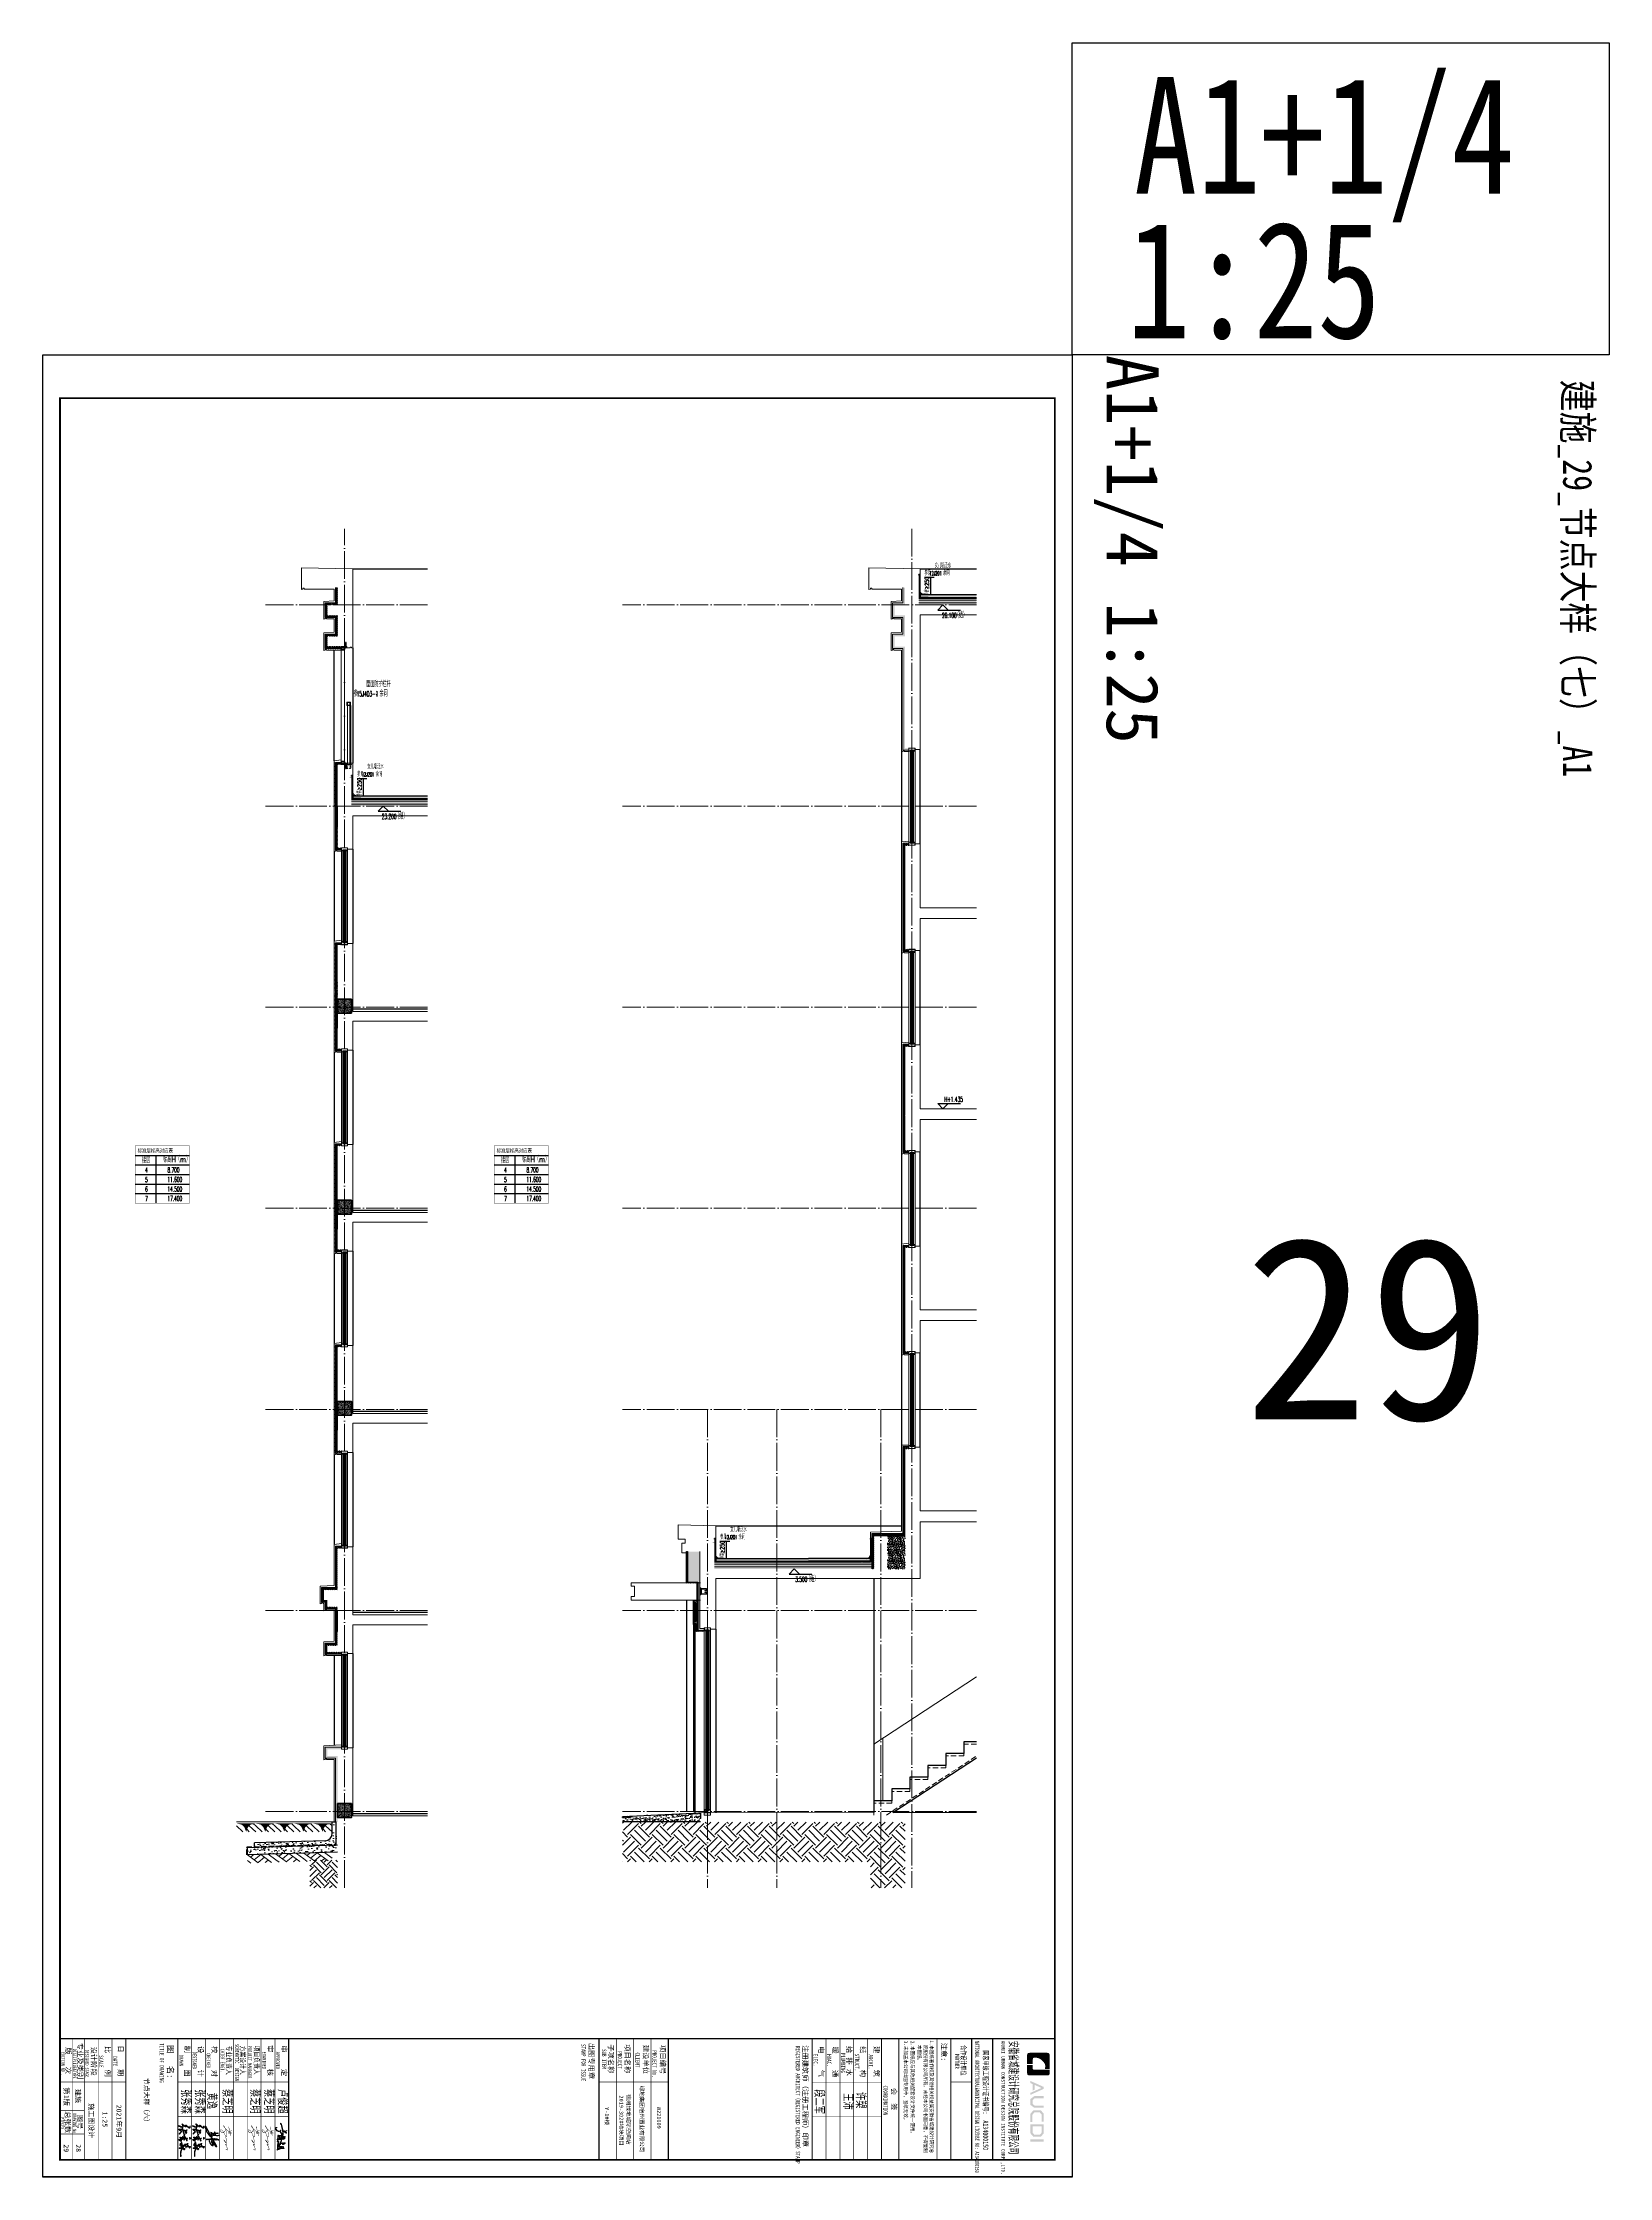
# Model space of a CAD drawing. Extents: x -518115 to 790560, y -210384 to 1628073.
# Drawn here: x 653130 to 675730, y -173716 to -142935 of the extents above; entities that cross this region are included whole.
import ezdxf
from ezdxf.enums import TextEntityAlignment as Align
from ezdxf.xclip import XClip

# ---------------------------------------------------------------- set-up
doc = ezdxf.new("R2010")
doc.units = 0
doc.header["$LTSCALE"] = 1000
doc.header["$MEASUREMENT"] = 0
doc.header["$XCLIPFRAME"] = 0
for name, pattern in [('DASH', [0.35, 0.25, -0.1]), ('DOTE', [2.42, 2, -0.2, 0.02, -0.2]), ('HIDDEN', [0.375, 0.25, -0.125])]:
    doc.linetypes.add(name, pattern=pattern)
for name, color, linetype in [('3-剖面填充（细）', 250, 'Continuous'), ('3-屋面构造层', 157, 'Continuous'), ('C-Sheet-图框', 101, 'Continuous'), ('COLUMN', 9, 'Continuous'), ('DIM_ELEV', 3, 'Continuous'), ('DIM_IDEN', 67, 'Continuous'), ('DIM_SYMB', 3, 'Continuous'), ('PUB_TEXT', 4, 'Continuous'), ('Stair-栏杆', 142, 'Continuous'), ('SURFACE', 6, 'Continuous'), ('图框', 140, 'Continuous'), ('图签文字', 147, 'Continuous'), ('导图字', 7, 'Continuous'), ('看线', 251, 'Continuous'), ('立面', 73, 'Continuous'), ('立面-看线', 251, 'Continuous')]:
    doc.layers.add(name, color=color, linetype=linetype)
for name, color, linetype, lineweight in [('DOTE', 19, 'DOTE', 9), ('PUB_HATCH', 8, 'Continuous', 9), ('S_WINDOW', 144, 'Continuous', 15), ('STAIR', 2, 'Continuous', 18), ('WALL', 9, 'Continuous', 40), ('内粉刷', 37, 'Continuous', 9), ('可改文字', 6, 'Continuous', 18), ('图签', 147, 'Continuous', 18), ('填充', 251, 'Continuous', 5), ('栏杆', 163, 'Continuous', 5), ('立面-中轮廓线', 213, 'Continuous', 35), ('立面-普通轮廓', 7, 'Continuous', 18), ('立面-栏杆', 105, 'Continuous', 15), ('立面-百叶', 36, 'Continuous', 9), ('签名', 7, 'Continuous', 18), ('粉刷', 251, 'Continuous', 9), ('细细', 250, 'Continuous', 0)]:
    doc.layers.add(name, color=color, linetype=linetype, lineweight=lineweight)
doc.layers.add('yichutu', color=7, linetype='Continuous', true_color=0xffffff, plot=False)
doc.styles.add('_TCH_DIM', font='SIMPLEX.shx', dxfattribs={"width": 0.7, "bigfont": 'GBCBIG.shx'})
doc.styles.add('_TCH_DIM_T3', font='SIMPLEX.shx', dxfattribs={"width": 0.494118, "bigfont": 'GBCBIG.shx'})
doc.styles.add('_TCH_LABEL', font='')
doc.styles.add('C', font='')
doc.styles.add('HT', font='')
doc.styles.add('宋体', font='', dxfattribs={"height": 50})
doc.styles.add('建筑图签-1', font='', dxfattribs={"width": 0.7})
doc.styles.add('建筑图签-2', font='TXT.shx', dxfattribs={"width": 0.5, "bigfont": 'HZTXT.shx'})
doc.styles.add('黑体', font='')
doc.styles.get('_TCH_LABEL').set_extended_font_data('SimHei')
doc.styles.get('C').set_extended_font_data('SimHei')
doc.styles.get('HT').set_extended_font_data('SimHei')
doc.styles.get('宋体').set_extended_font_data('SimSun')
doc.styles.get('建筑图签-1').set_extended_font_data('SimHei')
doc.styles.get('黑体').set_extended_font_data('SimHei')
doc.dimstyles.new('_TCH_ARCH&&20', dxfattribs={"dimtxt": 59.5, "dimasz": 20, "dimexe": 50, "dimexo": 60, "dimgap": 25.25, "dimtad": 1, "dimdec": 0, "dimzin": 0, "dimdsep": 46, "dimtxsty": '_TCH_DIM_T3', "dimblk": 'ARCHTICK', "dimcen": 0.09, "dimclrt": 7, "dimazin": 2, "dimtfac": 1, "dimtdec": 0, "dimtix": 1, "dimtmove": 2, "dimatfit": 3, "dimfxl": 1, "dimtolj": 1, "dimtzin": 0, "dimarcsym": 0})
pattern_1 = [(315, (-218910.2607, -140541.0897), (-1.767766953, -1.767766953), []), (315, (-218909.0822, -140541.0897), (-1.767766953, -1.767766953), [])]
pattern_2 = [(315, (-218910.2607, -141979.3279), (-1.767766953, -1.767766953), []), (315, (-218909.0822, -141979.3279), (-1.767766953, -1.767766953), [])]
pattern_3 = [(315, (-341744.1448, -698010.1697), (-1.767766953, -1.767766953), []), (315, (-341742.9663, -698010.1697), (-1.767766953, -1.767766953), [])]
pattern_4 = [(315, (-341744.146, -695306.734), (-1.767766953, -1.767766953), []), (315, (-341742.9675, -695306.734), (-1.767766953, -1.767766953), [])]
pattern_5 = [(0, (-811253.24, -385446.952), (16.66875, 9.623705), [11.1125, -22.225]), (120, (-811253.24, -385446.952), (-16.66874801, 9.62370845), [11.1125, -22.225]), (60, (-811253.24, -385446.952), (1.99e-06, 19.24741345), [-22.225, 11.1125])]
pattern_6 = [(0, (-1058533.181, -427903.902), (16.66875, 9.623705), [11.1125, -22.225]), (120, (-1058533.181, -427903.902), (-16.66874801, 9.62370845), [11.1125, -22.225]), (60, (-1058533.181, -427903.902), (1.99e-06, 19.24741345), [-22.225, 11.1125])]
pattern_7 = [(50, (28072.99, 249033.25), (143.452037, -12.550427), [15, -165]), (355, (28072.99, 249033.25), (-27.750267, 150.438427), [12, -132]), (100.4514, (28084.94, 249032.2), (115.701876, 137.88791), [12.74804, -140.22842]), (46.1842, (28072.99, 249073.25), (213.44821, -33.1038), [22.5, -247.5]), (96.6356, (28090.77, 249070.5), (186.93254, 194.82357), [19.12206, -210.3426]), (351.1842, (28072.99, 249073.25), (186.93239, 194.82372), [18, -198]), (21, (28092.99, 249063.25), (119.38141, -80.52378), [15, -165]), (326, (28092.99, 249063.25), (48.663066, 145.03001), [12, -132]), (71.4514, (28102.93, 249056.54), (168.044526, 64.5061), [12.74804, -140.22842]), (37.5, (28072.986, 249033.25), (2.431971, 66.578771), [0, -130.4, 0, -134, 0, -132.5]), (7.5, (28072.986, 249033.25), (52.613907, 78.882342), [0, -76.4, 0, -127.4, 0, -50.5]), (327.5, (28028.386, 249033.25), (106.764487, -4.510974), [0, -50, 0, -156, 0, -207]), (317.5, (28008.39, 249033.25), (116.637234, 20.020996), [0, -65, 0, -103.6, 0, -147])]

# ---------------------------------------------------------------- blocks, each defined once
blk = doc.blocks.new('FGHFG4334GDFGDFFGGGGGGDFG4G')
at = {"layer": 'SURFACE', "const_width": 2.25}
for points in [[(47, 0), (0, 0)], [(47, -28), (0, -28)]]:
    blk.add_lwpolyline(points, dxfattribs=at)
at = {"layer": 'SURFACE', "const_width": 1.5}
blk.add_lwpolyline([(47, 17, -1), (47, 5), (47, -7, -1), (47, -19), (47, -37), (53, -48), (53, -73)], format="xyb", dxfattribs=at)
blk = doc.blocks.new('FGDGDGD')
at = {"layer": '3-屋面构造层'}
h = blk.add_hatch(dxfattribs=at)
h.set_pattern_fill('隔热材料01', color=256, scale=7.692308, style=0)
h.set_pattern_definition([(270, (9.5186, 433.228), (3.846153863, -7e-16), [0.385980771, -3.460173092]), (270, (6.637, 433.228), (3.846153863, -7e-16), [0.385980771, -3.460173092]), (90, (8.5996, 430.618), (-3.846153863, 2e-16), [0.385980771, -3.460173092]), (90, (7.556, 430.618), (-3.846153863, 2e-16), [0.385980771, -3.460173092]), (180, (10.002, 430), (-5e-16, -3.846153863), [3.848019248, 0.001865385]), (135, (8.9282, 430.193), (2e-16, 3.846144175), [0.328307694, -5.110980792]), (116.56505, (12.5422, 430.4251), (8.6793e-06, 3.8461487416), [0.215769232, -8.384500037]), (116.56505, (8.696, 430.4251), (8.6793e-06, 3.8461487416), [0.215769232, -8.384500037]), (153.43495, (13.1603, 430), (-8.679e-06, 3.846148742), [0.431538463, -8.168730805]), (153.43495, (9.3142, 430), (-8.679e-06, 3.846148742), [0.431538463, -8.168730805]), (63.43495, (12.4457, 431.0041), (-8.6793e-06, 3.8461487416), [2.054923086, -6.545346183]), (63.43495, (8.5996, 431.0041), (-8.6793e-06, 3.8461487416), [2.054923086, -6.545346183]), (116.56505, (13.3647, 433.228), (8.6793e-06, 3.8461487416), [0.215769232, -8.384500037]), (116.56505, (9.5186, 433.228), (8.6793e-06, 3.8461487416), [0.215769232, -8.384500037]), (135, (9.422, 433.421), (2e-16, 3.846144175), [0.328307694, -5.110980792]), (153.43495, (13.036, 433.6532), (-8.679e-06, 3.846148742), [0.431538463, -8.168730805]), (153.43495, (9.19, 433.6532), (-8.679e-06, 3.846148742), [0.431538463, -8.168730805]), (45, (6.7336, 433.421), (2e-16, 3.846144175), [0.328307694, -5.110980792]), (63.43495, (10.4833, 433.228), (-8.6793e-06, 3.8461487416), [0.215769232, -8.384500037]), (63.43495, (6.6371, 433.228), (-8.6793e-06, 3.8461487416), [0.215769232, -8.384500037]), (26.56505, (10.812, 433.6532), (8.679e-06, 3.846148742), [0.431538463, -8.168730805]), (26.56505, (6.9658, 433.6532), (8.679e-06, 3.846148742), [0.431538463, -8.168730805]), (116.56505, (11.4023, 431.0041), (8.6793e-06, 3.8461487416), [2.054923086, -6.545346183]), (116.56505, (7.5561, 431.0041), (8.6793e-06, 3.8461487416), [2.054923086, -6.545346183]), (45, (7.2275, 430.193), (2e-16, 3.846144175), [0.328307694, -5.110980792]), (63.43495, (11.3058, 430.4251), (-8.6793e-06, 3.8461487416), [0.215769232, -8.384500037]), (63.43495, (7.4596, 430.4251), (-8.6793e-06, 3.8461487416), [0.215769232, -8.384500037]), (26.56505, (10.6877, 430), (8.679e-06, 3.846148742), [0.431538463, -8.168730805]), (26.56505, (6.8415, 430), (8.679e-06, 3.846148742), [0.431538463, -8.168730805])])
edge = h.paths.add_edge_path()
edge.add_arc((682181, 585366), 9.23, 450, 540, ccw=False)
edge.add_line((682181, 585375), (682192, 585375))
edge.add_line((682192, 585375), (682192, 585366))
edge.add_line((682192, 585366), (682172, 585366))
h = blk.add_hatch(dxfattribs=at)
h.set_pattern_fill('混凝土', color=256, scale=5, angle=-1.1458, style=0)
h.set_pattern_definition([(48.854237, (-82751.966, -43707.863), (35.7930991, -3.8540962), [3.75, -41.25]), (353.854237, (-82751.966, -43707.863), (-6.1841378, 37.7408106), [3, -33]), (99.305637, (-82748.983, -43708.185), (29.6089874, 33.886691), [3.1870095, -35.0571056]), (45.038437, (-82751.766, -43697.865), (53.1858973, -9.3413237), [5.625, -61.875]), (95.489837, (-82747.334, -43698.644), (47.6977146, 47.7616795), [4.7805144, -52.58565]), (350.038437, (-82751.766, -43697.865), (47.6976773, 47.7617167), [4.5, -49.5]), (19.854237, (-82746.817, -43700.465), (29.4368469, -20.7237073), [3.75, -41.25]), (324.854237, (-82746.817, -43700.465), (12.8883392, 36.0069862), [3, -33]), (70.305637, (-82744.364, -43702.192), (42.3251977, 15.2832459), [3.1870095, -35.0571056]), (36.3542372, (-82751.966, -43707.863), (0.9406985, 16.62920733), [0, -32.6, 0, -33.5, 0, -33.125]), (6.3542372, (-82751.966, -43707.863), (13.54517982, 19.45362572), [0, -19.1, 0, -31.85, 0, -12.625]), (326.3542372, (-82763.114, -43707.64), (26.66323482, -1.66123381), [0, -12.5, 0, -39, 0, -51.75]), (316.3542372, (-82768.113, -43707.54), (29.2535633, 4.4211788), [0, -16.25, 0, -25.9, 0, -36.75])])
h.paths.add_polyline_path([(674875, 585046), (674875, 585086), (682172, 585086), (682172, 585046)])
h = blk.add_hatch(dxfattribs=at)
h.set_pattern_fill('焦渣矿渣', color=256, scale=4, angle=-1.1458, style=0)
h.set_pattern_definition([(358.8542372, (-82751.966, -43697.863), (8.27546507, 13.69326162), [1.6, -14.4]), (298.8542372, (-82751.966, -43697.863), (15.99644496, -0.32013217), [1.6, -14.4]), (238.8542372, (-82750.366, -43697.895), (7.72097989, -14.0133938), [1.6, -14.4]), (268.8542372, (-82745.567, -43697.991), (15.83683295, -8.3183365), [2.4, -11.456]), (268.8542372, (-82743.967, -43698.023), (15.83683295, -8.3183365), [2.4, -11.456]), (268.8542372, (-82742.368, -43698.055), (15.83683295, -8.3183365), [2.4, -11.456])])
h.paths.add_polyline_path([(674875, 585006), (674875, 585036), (682192, 585036), (682192, 585006)])
h = blk.add_hatch(dxfattribs=at)
h.set_pattern_fill('加气混凝土', color=256, scale=5, style=0)
h.set_pattern_definition([(0, (-82734.266, -43726.163), (30, 60), [0, -60]), (0, (-82769.366, -43734.263), (30, 60), [0, -60]), (0, (-82749.866, -43734.863), (30, 60), [0, -60]), (0, (-82728.566, -43717.163), (30, 60), [0, -60]), (0, (-82753.466, -43737.863), (30, 60), [0, -60]), (0, (-82722.566, -43679.363), (30, 60), [0, -60]), (0, (-82740.866, -43684.163), (30, 60), [0, -60]), (0, (-82731.266, -43691.663), (30, 60), [0, -60]), (0, (-82780.166, -43692.863), (30, 60), [0, -60]), (0, (-82750.766, -43695.563), (30, 60), [0, -60]), (0, (-82762.166, -43710.863), (30, 60), [0, -60]), (0, (-82761.566, -43733.363), (30, 60), [0, -60]), (0, (-82739.066, -43735.763), (30, 60), [0, -60]), (0, (-82722.566, -43709.363), (30, 60), [0, -60]), (0, (-82778.666, -43718.663), (30, 60), [0, -60]), (0, (-82773.566, -43708.463), (30, 60), [0, -60]), (0, (-82750.166, -43712.663), (30, 60), [0, -60]), (0, (-82758.566, -43721.363), (30, 60), [0, -60]), (0, (-82763.366, -43701.563), (30, 60), [0, -60]), (0, (-82755.866, -43679.063), (30, 60), [0, -60]), (0, (-82776.266, -43731.263), (30, 60), [0, -60]), (0, (-82743.266, -43691.363), (30, 60), [0, -60]), (0, (-82771.166, -43690.463), (30, 60), [0, -60]), (0, (-82775.966, -43682.663), (30, 60), [0, -60]), (130.601294, (-82726.2516, -43698.149), (-149.999998343, 180.000000787), [2.6341554, -1103.7111]), (18.4349488, (-82730.537, -43697.006), (149.99999945, 59.99999956), [2.710524, -376.76279]), (90, (-82730.537, -43699.578), (30, 60), [2.5714284, -117.428565]), (161.565051, (-82727.966, -43700.435), (-150.000000755, 59.99999553), [2.710524, -376.76279]), (53.1301023, (-82727.966, -43700.435), (30.00000006, 59.99999997), [2.857143, -297.14285]), (135, (-82725.68, -43731.006), (-30.00000363, 59.99999594), [2.424366, -167.28126]), (45, (-82729.109, -43731.006), (29.9999998, 59.99999976), [2.424366, -167.28126]), (135, (-82727.394, -43732.72), (-30.00000363, 59.99999594), [2.424366, -167.28126]), (45, (-82727.394, -43732.72), (29.9999998, 59.99999976), [2.424366, -167.28126]), (116.565051, (-82754.537, -43690.72), (-5.2e-06, 119.9999967), [3.1943826, -63.88765]), (180, (-82755.966, -43687.863), (-30, 60), [3.4285716, -56.571425]), (63.434949, (-82760.823, -43690.72), (3e-07, 119.9999994), [3.1943826, -63.88765]), (116.565051, (-82759.394, -43693.58), (-5.2e-06, 119.9999967), [3.1943826, -63.88765]), (0, (-82759.394, -43693.58), (30, 60), [3.4285716, -56.571425]), (63.434949, (-82755.966, -43693.58), (3e-07, 119.9999994), [3.1943826, -63.88765]), (107.102728, (-82731.9658, -43711.0063), (-89.999996559, 300.000000484), [3.8861346, -1628.29025]), (143.972626, (-82733.1087, -43707.292), (-569.999992774, 419.999999525), [3.8861346, -812.202]), (180, (-82736.25, -43705.006), (-30, 60), [3.7142856, -56.28571]), (36.0273733, (-82743.1087, -43707.292), (569.999995788, 419.999995472), [3.8861346, -812.202]), (71.5650511, (-82744.252, -43710.721), (90.00000046, 299.99999948), [3.6140316, -375.85928]), (107.102728, (-82743.1087, -43714.4348), (-89.999996559, 300.000000484), [3.8861346, -1628.29025]), (143.972626, (-82739.966, -43716.7206), (-569.999992774, 419.999999525), [3.8861346, -812.202]), (0, (-82739.966, -43716.72), (30, 60), [3.7142856, -56.28571]), (36.0273733, (-82736.2516, -43716.7206), (569.999995788, 419.999995472), [3.8861346, -812.202]), (71.5650511, (-82733.109, -43714.435), (90.00000046, 299.99999948), [3.6140316, -375.85928]), (150.255118, (-82731.3944, -43683.006), (-90.000000213, 59.999999257), [2.303502, -481.43196]), (90, (-82733.394, -43684.15), (30, 60), [2.2857144, -117.714275]), (29.7448813, (-82733.3944, -43684.149), (90.000000053, 59.99999972), [2.303502, -481.43196]), (116.565051, (-82745.394, -43725.58), (-5.2e-06, 119.9999967), [3.1943826, -63.88765]), (168.690067, (-82746.823, -43722.7206), (-270.0000002, 59.999998494), [2.9137254, -608.96855]), (41.1859251, (-82751.9658, -43724.149), (749.999995456, 659.999994229), [3.0371844, -1272.5802]), (90, (-82751.966, -43727.006), (30, 60), [2.857143, -117.14285]), (138.814074, (-82749.68, -43729.0063), (-749.999986669, 660.000004204), [3.0371844, -1272.5802]), (16.6992442, (-82749.68, -43729.0063), (989.999992552, 299.999996858), [2.982945, -1249.85375]), (60.9453959, (-82746.823, -43728.149), (29.99999992, 59.999999469), [2.9416086, -1232.53395]), (109.983106, (-82770.5373, -43700.4348), (-150.000000565, 419.9999988885), [3.3442002, -1401.21975]), (155.556045, (-82771.68, -43697.292), (-390.0000014866, 179.99999626), [3.4522986, -1446.51315]), (24.4439547, (-82777.9658, -43697.292), (390.0000001945, 179.999999134), [3.4522986, -1446.51315]), (70.0168934, (-82779.1087, -43700.4348), (150.000000452, 419.999998958), [3.3442002, -1401.21975]), (109.983106, (-82777.9658, -43703.5777), (-150.000000565, 419.9999988885), [3.3442002, -1401.21975]), (160.016893, (-82774.823, -43704.7206), (-150.000000088, 59.999997267), [3.3442002, -698.93775]), (19.9831065, (-82774.823, -43704.7206), (149.999999176, 59.999999905), [3.3442002, -698.93775]), (70.0168934, (-82771.68, -43703.5777), (150.000000452, 419.999998958), [3.3442002, -1401.21975]), (122.005383, (-82748.2516, -43705.8634), (-30.000004026, 59.999996937), [2.6954232, -563.3434]), (18.4349488, (-82752.252, -43704.435), (149.99999945, 59.99999956), [2.710524, -376.76279]), (90, (-82752.252, -43707.006), (30, 60), [2.5714284, -117.428565]), (161.565051, (-82749.68, -43707.863), (-150.000000755, 59.99999553), [2.710524, -376.76279]), (54.4623222, (-82749.68, -43707.8634), (209.999999696, 299.99999955), [2.457807, -1029.82115]), (116.565051, (-82765.68, -43720.435), (-5.2e-06, 119.9999967), [3.1943826, -63.88765]), (180, (-82767.11, -43717.58), (-30, 60), [3.142857, -56.85714]), (59.0362434, (-82771.966, -43720.435), (30.000000098, 59.99999971), [3.3319728, -696.3822]), (120.963756, (-82770.2516, -43723.292), (-30.0000041, 59.999997245), [3.3319728, -696.3822]), (0, (-82770.25, -43723.29), (30, 60), [3.142857, -56.85714]), (63.434949, (-82767.11, -43723.29), (3e-07, 119.9999994), [3.1943826, -63.88765])])
h.paths.add_polyline_path([(682192, 584936), (674875, 584936), (674875, 584966), (682192, 584966)])
h = blk.add_hatch(dxfattribs=at)
h.set_pattern_fill('隔热材料03', color=256, scale=12.5, style=0)
h.set_pattern_definition([(113.578, (-500407.8114, 374696.8656), (-0.0086926214, 6.2699620763), [1.075, -0.5693125, 2.8375, -0.5693125, 1.075, -0.6825]), (66.42, (-500406.1744, 374696.8656), (2.727787851, 6.0425e-05), [1.075, -0.5693125, 2.840375, -0.5693125, 1.075, -0.6825]), (180, (-500406.1744, 374696.8656), (0, 6.25), [1.636625, -1.0910625]), (180, (-500407.538, 374702.4906), (0, 6.25), [1.636625, -1.0910625]), (90, (-500405.7427, 374697.8548), (2.72775, 2e-16), [0.52175, -5.72825]), (90, (-500407.1066, 374700.9798), (2.72775, 2e-16), [0.52175, -5.72825]), (90, (-500408.2427, 374697.8548), (2.72775, 2e-16), [0.52175, -5.72825]), (90, (-500409.6066, 374700.9798), (2.72775, 2e-16), [0.52175, -5.72825])])
edge = h.paths.add_edge_path()
edge.add_line((682178, 585086), (682178, 585050))
edge.add_arc((682172, 585050), 6.25, 270, 360, ccw=False)
edge.add_line((682172, 585044), (682172, 585086))
edge.add_line((682172, 585086), (682178, 585086))
at = {"layer": '立面-看线'}
h = blk.add_hatch(dxfattribs=at)
h.set_pattern_fill('HONEY', color=256, scale=7)
h.set_pattern_definition([(0, (-799653.24, -415240.13), (16.66875, 9.623705), [11.1125, -22.225]), (120, (-799653.24, -415240.13), (-16.66874801, 9.62370845), [11.1125, -22.225]), (60, (-799653.24, -415240.13), (1.99e-06, 19.24741345), [-22.225, 11.1125])])
h.paths.add_polyline_path([(682192, 584966), (674875, 584966), (674875, 585006), (682192, 585006)])
at = {"layer": '3-屋面构造层'}
for p, q in [((682178, 585086), (674875, 585086)), ((682172, 585046), (674875, 585046)), ((682192, 585036), (674875, 585036)), ((682172, 585086), (682172, 585044))]:
    blk.add_line(p, q, dxfattribs=at)
at = {"layer": '3-屋面构造层', "color": 251, "linetype": 'DASH', "ltscale": 0.05, "true_color": 0x636466, "const_width": 2.5}
for points in [[(682057, 585043), (682172, 585043, 0.414214), (682179, 585050), (682179, 585366)], [(682057, 585039), (682172, 585039, 0.414214), (682183, 585050), (682183, 585366)]]:
    blk.add_lwpolyline(points, format="xyb", dxfattribs=at)
at = {"layer": '3-屋面构造层', "color": 251, "true_color": 0x636466}
for points in [[(682057, 585041), (682172, 585041, 0.414214), (682180, 585050), (682180, 585366)], [(682057, 585044), (682172, 585044, 0.414214), (682178, 585050), (682178, 585366)], [(682057, 585040), (682172, 585040, 0.414214), (682182, 585050), (682182, 585366), (682184, 585366), (682184, 585050, -0.414214), (682172, 585038), (682057, 585038)]]:
    blk.add_lwpolyline(points, format="xyb", dxfattribs=at)
at = {"layer": '3-屋面构造层', "ltscale": 0.8}
blk.add_lwpolyline([(682172, 585366, -0.414214), (682181, 585375), (682192, 585375), (682192, 585366), (682172, 585366)], format="xyb", dxfattribs=at)
at = {"layer": '3-屋面构造层', "color": 251, "linetype": 'DASH', "ltscale": 0.05, "true_color": 0x636466, "const_width": 2.5}
for points in [[(682043, 585039), (674875, 585039)], [(682057, 585043), (682043, 585039)]]:
    blk.add_lwpolyline(points, dxfattribs=at)
at = {"layer": '3-屋面构造层', "color": 251, "true_color": 0x636466}
for points in [[(682043, 585040), (674875, 585040)], [(674875, 585038), (682043, 585038)], [(682056, 585044), (682042, 585040)], [(682043, 585038), (682057, 585042)]]:
    blk.add_lwpolyline(points, dxfattribs=at)
at = {"layer": '3-屋面构造层'}
blk.add_arc((682122, 585136), 50, 270, 360, dxfattribs=at)
at = {"layer": 'PUB_HATCH', "color": 215, "true_color": 0xa953a0}
for p, q in [((682192, 585006), (674875, 585006)), ((682192, 584966), (674875, 584966))]:
    blk.add_line(p, q, dxfattribs=at)
at = {"layer": '3-屋面构造层', "color": 1, "xscale": -1}
blk.add_blockref('FGHFG4334GDFGDFFGGGGGGDFG4G', (682218, 585349), dxfattribs=at)
blk = doc.blocks.new('A$C40486AD2')
at = {"layer": 'PUB_TEXT', "style": '_TCH_DIM'}
for s, height, width, p in [('参见', 67.5, 0.7, (108, 8)), ('12J201', 59.5, 0.494118, (177, 8)), ('女儿墙泛水', 67.5, 0.7, (255, 115)), ('，余同', 67.5, 0.7, (328, 8))]:
    blk.add_text(s, height=height, dxfattribs=dict(at, width=width)).set_placement(p)
blk = doc.blocks.new('_ArchTick')
at = {"color": 0, "linetype": 'ByBlock', "const_width": 0.4}
blk.add_lwpolyline([(-0.5, -0.5), (0.5, 0.5)], dxfattribs=at)
blk = doc.blocks.new('*D331')
at = {"layer": 'Defpoints', "color": 0, "transparency": 16777216}
for p in [(662840, -164543), (662993, -164543), (662840, -164793)]:
    blk.add_point(p, dxfattribs=at)
at = {"layer": 'DIM_IDEN', "color": 0, "lineweight": -2, "transparency": 16777216}
for p, q in [((662900, -164543), (663043, -164543)), ((662993, -164793), (662993, -164543)), ((662900, -164793), (663043, -164793))]:
    blk.add_line(p, q, dxfattribs=at)
at = {"layer": 'DIM_IDEN', "color": 0, "lineweight": -2, "transparency": 16777216, "xscale": 20, "yscale": 20, "zscale": 20}
for p, rotation in [((662993, -164543), 90), ((662993, -164793), 270)]:
    blk.add_blockref('_ArchTick', p, dxfattribs=dict(at, rotation=rotation))
at = {"layer": 'DIM_IDEN', "color": 7, "transparency": 16777216, "insert": (662936, -164668), "char_height": 59.5, "attachment_point": 5, "rotation": 90, "style": '_TCH_DIM_T3'}
blk.add_mtext('\\A1;{\\W0.70588;净高≥250}', dxfattribs=at)
blk = doc.blocks.new('VDVDXAXFSFFX')
at = {"layer": 'PUB_HATCH'}
h = blk.add_hatch(dxfattribs=at)
h.set_pattern_fill('DOTS', color=251, scale=2, style=0)
h.set_pattern_definition([(0, (924712.4965, -148185.593), (1.5875, 3.175), [0, -3.175])])
h.paths.add_polyline_path([(924682, -148186), (924712, -148186), (924712, -147936), (924712, -147886), (924712, -147886), (924712, -147886), (924682, -147886)])
at = {"layer": 'PUB_HATCH', "color": 5}
blk.add_lwpolyline([(924712, -147886), (924682, -147886), (924682, -148186), (924712, -148186)], close=True, dxfattribs=at)
blk = doc.blocks.new('GDGDFDSFDG')
at = {"layer": '立面-百叶'}
for p, q in [((542909, 110318), (542905, 110318)), ((542909, 110313), (542905, 110313)), ((542909, 110318), (542909, 110313)), ((542912, 108686), (542912, 110286)), ((542955, 110318), (542920, 110318)), ((542955, 110312), (542920, 110312)), ((542962, 110336), (542996, 110336)), ((542962, 108686), (542962, 110286)), ((542968, 110330), (542968, 110304)), ((542968, 110330), (542996, 110330)), ((542977, 110318), (542968, 110318)), ((542977, 110312), (542968, 110312)), ((542977, 110312), (542977, 110318)), ((542978, 110393), (542982, 110406)), ((542978, 110336), (542978, 110393)), ((542979, 110326), (542979, 110322)), ((542979, 110326), (542985, 110326)), ((542982, 110406), (542986, 110393)), ((542985, 110326), (542985, 110322)), ((542986, 110336), (542986, 110393)), ((542996, 110330), (542996, 110336)), ((542909, 108659), (542905, 108659)), ((542909, 108654), (542909, 108659)), ((542955, 108660), (542920, 108660)), ((542968, 108642), (542968, 108668)), ((542977, 108660), (542968, 108660)), ((542977, 108660), (542977, 108654)), ((542909, 108654), (542905, 108654)), ((542955, 108654), (542920, 108654)), ((542962, 108636), (542996, 108636)), ((542977, 108654), (542968, 108654)), ((542968, 108642), (542996, 108642)), ((542978, 108636), (542978, 108579)), ((542978, 108579), (542982, 108566)), ((542979, 108646), (542979, 108651)), ((542979, 108646), (542985, 108646)), ((542982, 108566), (542986, 108579)), ((542985, 108646), (542985, 108651)), ((542986, 108636), (542986, 108579)), ((542996, 108642), (542996, 108636))]:
    blk.add_line(p, q, dxfattribs=at)
at = {"layer": '立面-百叶', "elevation": 0}
for points in [[(542912, 110336), (542912, 110286), (542962, 110286), (542962, 110336)], [(542920, 110329), (542920, 110294), (542955, 110294), (542955, 110329)]]:
    blk.add_lwpolyline(points, close=True, dxfattribs=at)
blk.add_lwpolyline([(542968, 110322), (542973, 110322), (542973, 110309), (542968, 110309)], dxfattribs=at)
at = {"layer": '立面-百叶'}
for points in [[(542912, 108636), (542912, 108686), (542962, 108686), (542962, 108636)], [(542920, 108644), (542920, 108679), (542955, 108679), (542955, 108644)]]:
    blk.add_lwpolyline(points, close=True, dxfattribs=at)
blk.add_lwpolyline([(542968, 108651), (542973, 108651), (542973, 108664), (542968, 108664)], dxfattribs=at)
for centre, radius, start, end in [((542913, 110316), 8.77, 100.1805, 164.9513), ((542913, 110316), 8.77, 195.0487, 259.8195), ((542959, 110308), 9.94, 287.5787, 338.7505), ((542982, 110332), 10.4, 190.1805, 254.9513), ((542982, 110332), 10.4, 285.0487, 349.8195), ((542913, 108657), 8.77, 100.1805, 164.9513), ((542959, 108664), 9.94, 21.2495, 72.4213), ((542913, 108657), 8.77, 195.0487, 259.8195), ((542982, 108640), 10.4, 105.0487, 169.8195), ((542982, 108640), 10.4, 10.1805, 74.9513)]:
    blk.add_arc(centre, radius, start, end, dxfattribs=at)
blk = doc.blocks.new('FGHFGFD')
at = {"layer": '立面-栏杆'}
for p, q in [((542634, 108636), (542634, 109486)), ((542664, 109486), (542664, 108636))]:
    blk.add_line(p, q, dxfattribs=at)
at = {"layer": '立面-栏杆', "linetype": 'DASH', "ltscale": 0.1}
for p, q in [((542689, 108636), (542609, 108636)), ((542609, 108636), (542609, 108629)), ((542609, 108629), (542619, 108629)), ((542619, 108629), (542619, 108585)), ((542626, 108629), (542671, 108629)), ((542626, 108585), (542626, 108629)), ((542634, 108583), (542628, 108583)), ((542628, 108576), (542634, 108576)), ((542636, 108579), (542636, 108581)), ((542661, 108581), (542661, 108579)), ((542669, 108583), (542664, 108583)), ((542664, 108576), (542669, 108576)), ((542671, 108629), (542671, 108585)), ((542678, 108629), (542689, 108629)), ((542678, 108585), (542678, 108629)), ((542689, 108629), (542689, 108636))]:
    blk.add_line(p, q, dxfattribs=at)
at = {"layer": '立面-栏杆'}
for points in [[(542674, 109536), (542624, 109536), (542624, 109486), (542674, 109486)], [(542668, 109530), (542630, 109530), (542630, 109492), (542668, 109492)]]:
    blk.add_lwpolyline(points, close=True, dxfattribs=at)
at = {"layer": '立面-栏杆', "linetype": 'DASH', "ltscale": 0.1}
for centre, major_axis, start_param, end_param in [((542628, 108585), (6.36, 6.36), 2.356194, 3.926991), ((542628, 108585), (1.27, 1.27), 2.356194, 3.926991), ((542634, 108581), (1.91, 1.91), 5.497787, 7.068583), ((542634, 108579), (1.91, 1.91), 3.926991, 5.497787), ((542664, 108581), (1.91, 1.91), 0.785398, 2.356194), ((542666, 108581), (3.53, 3.53), 2.748894, 3.534292), ((542669, 108585), (-6.36, 6.36), 2.356194, 3.926991), ((542669, 108585), (-1.27, 1.27), 2.356194, 3.926991)]:
    blk.add_ellipse(centre, major_axis=major_axis, ratio=1, start_param=start_param, end_param=end_param, dxfattribs=at)
blk = doc.blocks.new('A$C05102146')
at = {"layer": 'PUB_TEXT', "style": '_TCH_DIM'}
for s, height, width, p in [('屋面防护栏杆', 84.4, 0.7, (227, 216)), ('参', 84.4, 0.7, (47, 81)), ('15J403-1', 74.4, 0.494118, (90, 81)), ('，余同', 84.4, 0.7, (360, 81))]:
    blk.add_text(s, height=height, dxfattribs=dict(at, width=width)).set_placement(p)
blk = doc.blocks.new('*D316')
at = {"layer": 'Defpoints', "color": 0, "transparency": 16777216}
for p in [(665790, -150643), (665943, -150643), (665790, -150893)]:
    blk.add_point(p, dxfattribs=at)
at = {"layer": 'DIM_IDEN', "color": 0, "lineweight": -2, "transparency": 16777216}
for p, q in [((665850, -150643), (665993, -150643)), ((665943, -150893), (665943, -150643)), ((665850, -150893), (665993, -150893))]:
    blk.add_line(p, q, dxfattribs=at)
at = {"layer": 'DIM_IDEN', "color": 0, "lineweight": -2, "transparency": 16777216, "xscale": 20, "yscale": 20, "zscale": 20}
for p, rotation in [((665943, -150643), 90), ((665943, -150893), 270)]:
    blk.add_blockref('_ArchTick', p, dxfattribs=dict(at, rotation=rotation))
at = {"layer": 'DIM_IDEN', "color": 7, "transparency": 16777216, "insert": (665886, -150768), "char_height": 59.5, "attachment_point": 5, "rotation": 90, "style": '_TCH_DIM_T3'}
blk.add_mtext('\\A1;{\\W0.70588;净高≥250}', dxfattribs=at)
blk = doc.blocks.new('zrszerf')
at = {"layer": '细细'}
h = blk.add_hatch(dxfattribs=at)
h.set_pattern_fill('金属', color=256, style=0)
h.set_pattern_definition(pattern_1)
h.paths.add_polyline_path([(257695, 608543), (257715, 608543), (257715, 608557), (257765, 608557), (257765, 608543), (257785, 608543), (257785, 608588), (257695, 608588)])
h.paths.add_polyline_path([(257713, 608559), (257713, 608545), (257697, 608545), (257697, 608586), (257783, 608586), (257783, 608545), (257767, 608545), (257767, 608559)], flags=16)
h = blk.add_hatch(dxfattribs=at)
h.set_pattern_fill('金属', color=256, style=0)
h.set_pattern_definition(pattern_1)
h.paths.add_polyline_path([(257762, 608555), (257762, 608530), (257750, 608530), (257750, 608540), (257729, 608540), (257729, 608530), (257717, 608530), (257717, 608555)])
h.paths.add_polyline_path([(257719, 608553), (257719, 608532), (257727, 608532), (257727, 608542), (257752, 608542), (257752, 608532), (257760, 608532), (257760, 608553)], flags=16)
h = blk.add_hatch(color=256, dxfattribs=at)
edge = h.paths.add_edge_path()
edge.add_line((257735, 608540), (257735, 608528))
edge.add_arc((257740, 608520), 9.44, 61.5175, 118.4825, ccw=False)
edge.add_line((257744, 608528), (257744, 608540))
edge.add_arc((257740, 608548), 9.44, 241.5175, 298.4825, ccw=False)
h = blk.add_hatch(dxfattribs=at)
h.set_pattern_fill('金属', color=256, style=0)
h.set_pattern_definition(pattern_2)
h.paths.add_polyline_path([(257695, 607233), (257715, 607233), (257715, 607220), (257765, 607220), (257765, 607233), (257785, 607233), (257785, 607188), (257695, 607188)])
h.paths.add_polyline_path([(257713, 607218), (257713, 607231), (257697, 607231), (257697, 607190), (257783, 607190), (257783, 607231), (257767, 607231), (257767, 607218)], flags=16)
h = blk.add_hatch(dxfattribs=at)
h.set_pattern_fill('金属', color=256, style=0)
h.set_pattern_definition(pattern_2)
h.paths.add_polyline_path([(257762, 607222), (257762, 607247), (257750, 607247), (257750, 607237), (257729, 607237), (257729, 607247), (257717, 607247), (257717, 607222)])
h.paths.add_polyline_path([(257719, 607224), (257719, 607245), (257727, 607245), (257727, 607235), (257752, 607235), (257752, 607245), (257760, 607245), (257760, 607224)], flags=16)
h = blk.add_hatch(color=256, dxfattribs=at)
edge = h.paths.add_edge_path()
edge.add_line((257735, 607237), (257735, 607249))
edge.add_arc((257740, 607257), 9.44, 241.5175, 298.4825)
edge.add_line((257744, 607249), (257744, 607237))
edge.add_arc((257740, 607229), 9.44, 61.5175, 118.4825)
at = {"layer": 'S_WINDOW'}
for p, q in [((257695, 607233), (257695, 608543)), ((257717, 607247), (257717, 608530)), ((257762, 607247), (257762, 608530)), ((257785, 607233), (257785, 608543))]:
    blk.add_line(p, q, dxfattribs=at)
for points in [[(257785, 608588), (257785, 608543), (257765, 608543), (257765, 608557), (257715, 608557), (257715, 608543), (257695, 608543), (257695, 608588)], [(257783, 608586), (257783, 608545), (257767, 608545), (257767, 608559), (257713, 608559), (257713, 608545), (257697, 608545), (257697, 608586)], [(257762, 608555), (257762, 608530), (257750, 608530), (257750, 608540), (257729, 608540), (257729, 608530), (257717, 608530), (257717, 608555)], [(257760, 608553), (257760, 608532), (257752, 608532), (257752, 608542), (257727, 608542), (257727, 608532), (257719, 608532), (257719, 608553)], [(257785, 607188), (257785, 607233), (257765, 607233), (257765, 607220), (257715, 607220), (257715, 607233), (257695, 607233), (257695, 607188)], [(257783, 607190), (257783, 607231), (257767, 607231), (257767, 607218), (257713, 607218), (257713, 607231), (257697, 607231), (257697, 607190)], [(257762, 607222), (257762, 607247), (257750, 607247), (257750, 607237), (257729, 607237), (257729, 607247), (257717, 607247), (257717, 607222)], [(257760, 607224), (257760, 607245), (257752, 607245), (257752, 607235), (257727, 607235), (257727, 607245), (257719, 607245), (257719, 607224)]]:
    blk.add_lwpolyline(points, close=True, dxfattribs=at)
at = {"layer": '细细'}
for points in [[(257729, 608530), (257729, 607247)], [(257735, 607249), (257735, 608540)], [(257744, 607249), (257744, 608540)], [(257750, 608530), (257750, 607247)]]:
    blk.add_lwpolyline(points, dxfattribs=at)
for points in [[(257735, 608540), (257735, 608528, -0.253805), (257744, 608528), (257744, 608540, -0.253805)], [(257735, 607237), (257735, 607249, 0.253805), (257744, 607249), (257744, 607237, 0.253805)]]:
    blk.add_lwpolyline(points, format="xyb", close=True, dxfattribs=at)
blk = doc.blocks.new('A$C657A2A31')
at = {"layer": '栏杆', "color": 5}
for p, q in [((0, 0), (6, 0)), ((0, -100), (0, 0)), ((6, 0), (6, -100)), ((6, -100), (0, -100)), ((84, -10), (12, -10)), ((12, -22), (12, -78)), ((84, -90), (12, -90)), ((77, -16), (18, -16)), ((77, -84), (18, -84)), ((60, -36), (60, -42)), ((80, -36), (60, -36)), ((87, -42), (60, -42)), ((60, -59), (60, -65)), ((87, -59), (60, -59)), ((80, -65), (60, -65)), ((83, -33), (83, -22)), ((83, -68), (83, -78)), ((90, -16), (90, -39)), ((90, -84), (90, -62))]:
    blk.add_line(p, q, dxfattribs=at)
for centre, radius, start, end in [((12, -16), 6, 90, 180), ((12, -84), 6, 180, 270), ((18, -22), 6, 90, 180), ((18, -78), 6, 180, 270), ((77, -22), 6, 0, 90), ((77, -78), 6, 270, 0), ((80, -33), 3, 270, 0), ((80, -68), 3, 0, 90), ((84, -16), 6, 0, 90), ((84, -84), 6, 270, 0), ((87, -39), 3, 270, 0), ((87, -62), 3, 0, 90)]:
    blk.add_arc(centre, radius, start, end, dxfattribs=at)
blk = doc.blocks.new('*D315')
at = {"layer": 'Defpoints', "color": 0, "transparency": 16777216}
for p in [(657605, -153543), (657757, -153543), (657605, -153793)]:
    blk.add_point(p, dxfattribs=at)
at = {"layer": 'DIM_IDEN', "color": 0, "lineweight": -2, "transparency": 16777216}
for p, q in [((657665, -153543), (657807, -153543)), ((657757, -153793), (657757, -153543)), ((657665, -153793), (657807, -153793))]:
    blk.add_line(p, q, dxfattribs=at)
at = {"layer": 'DIM_IDEN', "color": 0, "lineweight": -2, "transparency": 16777216, "xscale": 20, "yscale": 20, "zscale": 20}
for p, rotation in [((657757, -153543), 90), ((657757, -153793), 270)]:
    blk.add_blockref('_ArchTick', p, dxfattribs=dict(at, rotation=rotation))
at = {"layer": 'DIM_IDEN', "color": 7, "transparency": 16777216, "insert": (657700, -153668), "char_height": 59.5, "attachment_point": 5, "rotation": 90, "style": '_TCH_DIM_T3'}
blk.add_mtext('\\A1;{\\W0.70588;净高≥250}', dxfattribs=at)
blk = doc.blocks.new('A$C47771182')
at = {"layer": '立面-看线'}
h = blk.add_hatch(dxfattribs=at)
h.set_pattern_fill('HONEY', color=256, scale=7)
h.set_pattern_definition(pattern_5)
h.paths.add_polyline_path([(30, 0), (0, 0), (0, 900), (-55, 900), (-55, 930), (30, 930)])
h = blk.add_hatch(dxfattribs=at)
h.set_pattern_fill('HONEY', color=256, scale=7)
h.set_pattern_definition(pattern_5)
h.paths.add_polyline_path([(30, 0), (0, 0), (0, -600), (-55, -600), (-55, -630), (30, -630)])
blk = doc.blocks.new('GDGDGRDDSF')
at = {"layer": '立面-看线'}
h = blk.add_hatch(dxfattribs=at)
h.set_pattern_fill('碎沙', color=256, scale=4)
h.set_pattern_definition([(37.5, (148811.253, -502733.035), (-0.32000626, 9.78826475), [0, -7.7216, 0, -8.636, 0, -8.255]), (7.5, (148811.253, -502733.035), (8.99046566, 14.33650201), [0, -4.1656, 0, -6.9596, 0, -2.667]), (327.5, (148805.004, -502733.035), (15.819847405, 0.02874369), [0, -2.54, 0, -9.144, 0, -11.938]), (317.5, (148805.004, -502733.035), (15.27112905, 4.45858647), [0, -1.27, 0, -5.9944, 0, -6.858])])
h.paths.add_polyline_path([(949864, -117371), (950064, -117371), (950064, -117171), (949864, -117171)])
at = {"layer": 'PUB_HATCH', "color": 215, "true_color": 0xa953a0}
blk.add_lwpolyline([(949919, -117916), (949834, -117916), (949834, -116356), (949919, -116356)], dxfattribs=at)
at = {"layer": 'WALL'}
blk.add_lwpolyline([(949864, -117171), (950064, -117171), (950064, -117371), (949864, -117371)], close=True, dxfattribs=at)
at = {"layer": '内粉刷'}
blk.add_line((949814, -117286), (949814, -117936), dxfattribs=at)
for points in [[(949814, -117286), (949814, -116336), (949919, -116321)], [(950009, -116366), (950084, -116366), (950084, -117346)], [(950009, -117906), (950084, -117906), (950084, -117486), (951163, -117486)], [(951163, -117346), (950084, -117346)], [(949854, -117936), (949854, -117926), (949834, -117926), (949834, -117936), (949814, -117941), (949814, -117936)], [(949854, -117936), (949919, -117936)]]:
    blk.add_lwpolyline(points, dxfattribs=at)
at = {"layer": '看线'}
for p, q in [((949814, -115036), (949814, -116336)), ((950084, -115006), (950084, -116366))]:
    blk.add_line(p, q, dxfattribs=at)
at = {"layer": '看线', "color": 32}
blk.add_lwpolyline([(951163, -117316), (950084, -117316)], dxfattribs=at)
blk.add_blockref('zrszerf', (692225, -723574))
at = {"xscale": -1}
blk.add_blockref('A$C47771182', (949864, -117286), dxfattribs=at)
blk = doc.blocks.new('yct-1051-594-26275-14850-25-1002.0')
at = {"layer": 'yichutu', "color": 7, "true_color": 0xffffff}
blk.add_lwpolyline([(0, 0), (0, 14850), (26275, 14850), (26275, 0)], close=True, dxfattribs=at)
at = {"layer": 'yichutu', "color": 7, "true_color": 0xffffff, "style": '_TCH_LABEL'}
blk.add_text('A1+1/4 1:25', height=750, dxfattribs=at).set_placement((0, 15350))
blk = doc.blocks.new('ljc')
at = {"linetype": 'Continuous'}
h = blk.add_hatch(color=0, dxfattribs=at)
h.paths.add_polyline_path([(2023, 1568), (2019, 1564), (2020, 1562), (2024, 1562), (2022, 1552), (1955, 1538), (1933, 1530), (1930, 1527), (1929, 1525), (1931, 1523), (1944, 1524), (1946, 1526), (1942, 1528), (1960, 1535), (1967, 1535), (1975, 1538), (1985, 1539), (1998, 1543), (2010, 1544), (2018, 1547), (2025, 1546), (2035, 1549), (2061, 1550), (2052, 1537), (2042, 1528), (2028, 1521), (2023, 1521), (2018, 1526), (2015, 1527), (2013, 1525), (2013, 1521), (2019, 1516), (2022, 1508), (2022, 1494), (2012, 1477), (2000, 1469), (1988, 1467), (1982, 1473), (1980, 1480), (1978, 1482), (1978, 1475), (1981, 1468), (1988, 1463), (1994, 1463), (2005, 1467), (2018, 1478), (2027, 1493), (2028, 1504), (2025, 1517), (2033, 1518), (2054, 1533), (2067, 1549), (2067, 1552), (2064, 1555), (2029, 1553), (2036, 1575), (2049, 1591), (2047, 1593), (2043, 1592), (2028, 1573), (2025, 1589), (2021, 1597), (2018, 1599), (2017, 1597), (2020, 1590)])
h.paths.add_polyline_path([(2081, 1522), (2081, 1528), (2075, 1541), (2093, 1562), (2097, 1572), (2094, 1577), (2087, 1576), (2089, 1572), (2092, 1572), (2091, 1567), (2080, 1551), (2066, 1537), (2065, 1535), (2067, 1533), (2073, 1535), (2077, 1523), (2077, 1513), (2072, 1496), (2072, 1492), (2074, 1490), (2078, 1494), (2083, 1510), (2099, 1510), (2119, 1507), (2119, 1500), (2116, 1496), (2108, 1493), (2087, 1496), (2084, 1492), (2087, 1489), (2103, 1488), (2122, 1483), (2140, 1484), (2148, 1482), (2152, 1486), (2152, 1491), (2148, 1488), (2125, 1488), (2114, 1490), (2124, 1499), (2126, 1509), (2121, 1512), (2119, 1511), (2108, 1514), (2124, 1523), (2132, 1532), (2130, 1535), (2121, 1536), (2115, 1533), (2109, 1533), (2123, 1555), (2121, 1559), (2114, 1557), (2116, 1564), (2115, 1569), (2111, 1573), (2105, 1572), (2093, 1554)])
h.paths.add_polyline_path([(2089, 1535), (2097, 1535), (2112, 1551), (2116, 1552), (2111, 1543), (2099, 1528), (2101, 1526), (2114, 1528), (2121, 1531), (2124, 1530), (2118, 1524), (2101, 1515), (2084, 1514), (2084, 1518)], flags=16)
h.paths.add_polyline_path([(2093, 1537), (2095, 1540), (2103, 1546), (2096, 1537)], flags=16)
h.paths.add_polyline_path([(2093, 1544), (2094, 1549), (2106, 1568), (2109, 1569), (2111, 1567), (2108, 1554), (2104, 1550)], flags=16)
h.paths.add_polyline_path([(2141, 1534), (2138, 1533), (2137, 1531), (2142, 1527), (2155, 1522), (2158, 1523), (2153, 1528)])
h.paths.add_polyline_path([(2175, 1522), (2173, 1524), (2172, 1546), (2183, 1545), (2185, 1547), (2183, 1557), (2178, 1566), (2177, 1561), (2180, 1556), (2181, 1550), (2175, 1550), (2170, 1554), (2169, 1574), (2171, 1574), (2175, 1569), (2176, 1571), (2170, 1579), (2167, 1579), (2165, 1577), (2164, 1562), (2166, 1553), (2163, 1553), (2162, 1551), (2167, 1547), (2169, 1537), (2169, 1524), (2166, 1521), (2165, 1517), (2168, 1513), (2170, 1513), (2173, 1517), (2180, 1517), (2178, 1502), (2175, 1500), (2167, 1499), (2175, 1496), (2180, 1497), (2183, 1500), (2184, 1511), (2187, 1521), (2185, 1523)])
h.paths.add_polyline_path([(2233, 1542), (2233, 1564), (2231, 1567), (2215, 1558), (2210, 1557), (2206, 1552), (2211, 1548), (2211, 1551), (2229, 1560), (2228, 1542), (2227, 1537), (2224, 1533), (2220, 1534), (2213, 1542), (2211, 1543), (2209, 1541), (2209, 1508), (2189, 1508), (2187, 1506), (2191, 1503), (2213, 1503), (2217, 1511), (2222, 1516), (2232, 1518), (2234, 1513), (2234, 1505), (2227, 1505), (2232, 1502), (2232, 1500), (2228, 1497), (2229, 1493), (2239, 1495), (2243, 1489), (2243, 1486), (2212, 1492), (2189, 1492), (2179, 1494), (2176, 1496), (2167, 1496), (2164, 1498), (2154, 1499), (2147, 1503), (2144, 1503), (2143, 1501), (2144, 1498), (2153, 1494), (2174, 1491), (2186, 1487), (2211, 1487), (2222, 1484), (2230, 1484), (2243, 1480), (2249, 1480), (2251, 1482), (2244, 1496), (2246, 1499), (2238, 1503), (2239, 1513), (2237, 1520), (2233, 1523), (2224, 1522), (2214, 1516), (2212, 1522), (2213, 1536), (2220, 1530), (2228, 1530), (2230, 1532)])
at = {"color": 0, "linetype": 'Continuous', "elevation": 16426272}
for points in [[(1930, 1527), (1929, 1525), (1931, 1523), (1944, 1524), (1946, 1526), (1942, 1528), (1960, 1535), (1967, 1535), (1975, 1538), (1985, 1539), (1998, 1543), (2010, 1544), (2018, 1547), (2025, 1546), (2035, 1549), (2061, 1550), (2052, 1537), (2042, 1528), (2028, 1521), (2023, 1521), (2018, 1526), (2015, 1527), (2013, 1525), (2013, 1521), (2019, 1516), (2022, 1508), (2022, 1494), (2012, 1477), (2000, 1469), (1988, 1467), (1982, 1473), (1980, 1480), (1978, 1482), (1978, 1475), (1981, 1468), (1988, 1463), (1994, 1463), (2005, 1467), (2018, 1478), (2027, 1493), (2028, 1504), (2025, 1517), (2033, 1518), (2054, 1533), (2067, 1549), (2067, 1552), (2064, 1555), (2029, 1553), (2036, 1575), (2049, 1591), (2047, 1593), (2043, 1592), (2028, 1573), (2025, 1589), (2021, 1597), (2018, 1599), (2017, 1597), (2020, 1590), (2023, 1568), (2019, 1564), (2020, 1562), (2024, 1562), (2022, 1552), (1955, 1538), (1933, 1530), (1930, 1527)], [(2016, 1561), (2015, 1560), (2017, 1560), (2016, 1561)], [(2017, 1562), (2016, 1561), (2019, 1561), (2017, 1562)], [(2066, 1537), (2065, 1535), (2067, 1533), (2073, 1535), (2077, 1523), (2077, 1513), (2072, 1496), (2072, 1492), (2074, 1490), (2078, 1494), (2083, 1510), (2099, 1510), (2119, 1507), (2119, 1500), (2116, 1496), (2108, 1493), (2087, 1496), (2084, 1492), (2087, 1489), (2103, 1488), (2122, 1483), (2140, 1484), (2148, 1482), (2152, 1486), (2152, 1491), (2148, 1488), (2125, 1488), (2114, 1490), (2124, 1499), (2126, 1509), (2121, 1512), (2119, 1511), (2108, 1514), (2124, 1523), (2132, 1532), (2130, 1535), (2121, 1536), (2115, 1533), (2109, 1533), (2123, 1555), (2121, 1559), (2114, 1557), (2116, 1564), (2115, 1569), (2111, 1573), (2105, 1572), (2093, 1554), (2081, 1522), (2081, 1528), (2075, 1541), (2093, 1562), (2097, 1572), (2094, 1577), (2087, 1576), (2089, 1572), (2092, 1572), (2091, 1567), (2080, 1551), (2066, 1537)], [(2084, 1514), (2084, 1518), (2089, 1535), (2097, 1535), (2112, 1551), (2116, 1552), (2111, 1543), (2099, 1528), (2101, 1526), (2114, 1528), (2121, 1531), (2124, 1530), (2118, 1524), (2101, 1515), (2084, 1514)], [(2093, 1544), (2094, 1549), (2106, 1568), (2109, 1569), (2111, 1567), (2108, 1554), (2104, 1550), (2093, 1544)], [(2093, 1537), (2095, 1540), (2103, 1546), (2096, 1537), (2093, 1537)], [(2144, 1503), (2143, 1501), (2144, 1498), (2153, 1494), (2174, 1491), (2186, 1487), (2211, 1487), (2222, 1484), (2230, 1484), (2243, 1480), (2249, 1480), (2251, 1482), (2244, 1496), (2246, 1499), (2238, 1503), (2239, 1513), (2237, 1520), (2233, 1523), (2224, 1522), (2214, 1516), (2212, 1522), (2213, 1536), (2220, 1530), (2228, 1530), (2230, 1532), (2233, 1542), (2233, 1564), (2231, 1567), (2215, 1558), (2210, 1557), (2206, 1552), (2211, 1548), (2211, 1551), (2229, 1560), (2228, 1542), (2227, 1537), (2224, 1533), (2220, 1534), (2213, 1542), (2211, 1543), (2209, 1541), (2209, 1508), (2189, 1508), (2187, 1506), (2191, 1503), (2213, 1503), (2217, 1511), (2222, 1516), (2232, 1518), (2234, 1513), (2234, 1505), (2227, 1505), (2232, 1502), (2232, 1500), (2228, 1497), (2229, 1493), (2239, 1495), (2243, 1489), (2243, 1486), (2212, 1492), (2189, 1492), (2179, 1494), (2176, 1496), (2167, 1496), (2164, 1498), (2154, 1499), (2147, 1503), (2144, 1503)], [(2163, 1553), (2162, 1551), (2167, 1547), (2169, 1537), (2169, 1524), (2166, 1521), (2165, 1517), (2168, 1513), (2170, 1513), (2173, 1517), (2180, 1517), (2178, 1502), (2175, 1500), (2167, 1499), (2175, 1496), (2180, 1497), (2183, 1500), (2184, 1511), (2187, 1521), (2185, 1523), (2175, 1522), (2173, 1524), (2172, 1546), (2183, 1545), (2185, 1547), (2183, 1557), (2178, 1566), (2177, 1561), (2180, 1556), (2181, 1550), (2175, 1550), (2170, 1554), (2169, 1574), (2171, 1574), (2175, 1569), (2176, 1571), (2170, 1579), (2167, 1579), (2165, 1577), (2164, 1562), (2166, 1553), (2163, 1553)], [(2177, 1569), (2176, 1570), (2175, 1567), (2177, 1565), (2177, 1569)], [(2138, 1533), (2137, 1531), (2142, 1527), (2155, 1522), (2158, 1523), (2153, 1528), (2141, 1534), (2138, 1533)]]:
    blk.add_lwpolyline(points, dxfattribs=at)
blk = doc.blocks.new('院标1')
h = blk.add_hatch(color=150)
h.dxf.hatch_style = 1
h.set_gradient(color1=(33, 113, 253), color2=(33, 113, 253), tint=1, name='INVCURVED')
edge = h.paths.add_edge_path()
edge.add_spline(control_points=[(116373, 648379), (116379, 648379), (116382, 648379), (116391, 648379), (116391, 648379), (116391, 648379), (116616, 648379), (116616, 648379), (116616, 648379), (116616, 648379), (116616, 648054), (116616, 648054), (116616, 648054), (116616, 648054), (116108, 648054), (116108, 648054), (116108, 648054), (116028, 648054), (115963, 648111), (115963, 648199), (115963, 648199), (115963, 648199), (115963, 649215), (115963, 649215), (115963, 649215), (115963, 649295), (116018, 649360), (116108, 649360), (116108, 649360), (116108, 649360), (116897, 649360), (116897, 649360), (116897, 649360), (116897, 649360), (116897, 649080), (116897, 649080), (116897, 649080), (116897, 649080), (116566, 649140), (116356, 648859), (116356, 648859), (116245, 648719), (116240, 648545), (116247, 648466), (116247, 648466), (116254, 648386), (116247, 648466), (116247, 648466), (116247, 648466), (116247, 648466), (116258, 648374), (116373, 648379)], knot_values=[0, 0, 0, 0, 0.0714286, 0.0714286, 0.0714286, 0.1071429, 0.1428571, 0.1428571, 0.1428571, 0.1785714, 0.2142857, 0.2142857, 0.2142857, 0.25, 0.2857143, 0.2857143, 0.2857143, 0.3214286, 0.3571429, 0.3571429, 0.3571429, 0.3928571, 0.4285714, 0.4285714, 0.4285714, 0.4642857, 0.5, 0.5, 0.5, 0.5357143, 0.5714286, 0.5714286, 0.5714286, 0.6071429, 0.6428571, 0.6428571, 0.6428571, 0.6785714, 0.7142857, 0.7142857, 0.7142857, 0.75, 0.7857143, 0.7857143, 0.7857143, 0.8214286, 0.8571429, 0.8571429, 0.8571429, 0.9285714, 1, 1, 1, 1], degree=3, periodic=0)
h = blk.add_hatch(color=150)
h.dxf.hatch_style = 1
h.set_gradient(color1=(33, 113, 253), color2=(33, 113, 253), tint=1, name='INVCURVED')
edge = h.paths.add_edge_path()
edge.add_spline(control_points=[(117268, 649215), (117268, 649215), (117268, 648199), (117268, 648199), (117268, 648199), (117268, 648114), (117212, 648054), (117123, 648054), (117123, 648054), (117123, 648054), (116663, 648054), (116663, 648054), (116663, 648054), (116663, 648054), (116663, 648379), (116663, 648379), (116663, 648379), (116663, 648379), (116865, 648379), (116865, 648379), (116865, 648379), (116907, 648379), (116941, 648413), (116941, 648455), (116941, 648455), (116941, 648455), (116941, 649360), (116941, 649360), (116941, 649360), (116941, 649360), (117123, 649360), (117123, 649360), (117123, 649360), (117204, 649360), (117268, 649306), (117268, 649215)], knot_values=[0, 0, 0, 0, 0.1, 0.1, 0.1, 0.15, 0.2, 0.2, 0.2, 0.25, 0.3, 0.3, 0.3, 0.35, 0.4, 0.4, 0.4, 0.45, 0.5, 0.5, 0.5, 0.55, 0.6, 0.6, 0.6, 0.65, 0.7, 0.7, 0.7, 0.75, 0.8, 0.8, 0.8, 0.9, 1, 1, 1, 1], degree=3, periodic=0)
blk = doc.blocks.new('GFDDDDRG')
at = {"layer": '图框'}
h = blk.add_hatch(color=256, dxfattribs=at)
h.paths.add_polyline_path([(922489, -158906), (922489, -158969), (922104, -158969), (922104, -158906)])
h.paths.add_polyline_path([(922431, -158530), (922168, -158530), (922168, -158710), (922221, -158772), (922380, -158772), (922431, -158712)], flags=16)
h.paths.add_polyline_path([(922490, -158471), (922109, -158471), (922109, -158732), (922194, -158831), (922408, -158831), (922490, -158733)])
h.paths.add_polyline_path([(922492, -158399), (922434, -158399), (922434, -158196), (922378, -158129), (922219, -158129), (922167, -158196), (922167, -158400), (922107, -158400), (922107, -158169), (922194, -158067), (922408, -158067), (922492, -158166)])
h.paths.add_polyline_path([(922491, -157658), (922491, -157718), (922235, -157718), (922170, -157775), (922170, -157880), (922235, -157937), (922491, -157937), (922491, -157994), (922217, -157994), (922108, -157912), (922108, -157743), (922218, -157658)])
h.paths.add_polyline_path([(922490, -157392), (922490, -157450), (922108, -157621), (922108, -157564), (922425, -157423), (922231, -157335), (922231, -157471), (922173, -157501), (922173, -157311), (922107, -157282), (922107, -157220)])
at = {"layer": '签名'}
h = blk.add_hatch(color=2, dxfattribs=at)
h.dxf.hatch_style = 1
h.paths.add_polyline_path([(897647, -158510), (897648, -158515), (897649, -158516), (897650, -158520), (897650, -158524), (897652, -158526), (897653, -158531), (897653, -158536), (897654, -158542), (897650, -158546), (897647, -158546), (897644, -158547), (897637, -158547), (897631, -158545), (897629, -158546), (897625, -158543), (897624, -158544), (897621, -158542), (897613, -158541), (897611, -158539), (897609, -158539), (897607, -158540), (897604, -158537), (897596, -158534), (897596, -158535), (897594, -158535), (897589, -158533), (897588, -158534), (897586, -158529), (897587, -158526), (897585, -158524), (897578, -158524), (897574, -158520), (897573, -158520), (897568, -158519), (897564, -158520), (897564, -158518), (897563, -158516), (897560, -158516), (897559, -158515), (897557, -158515), (897556, -158514), (897553, -158514), (897550, -158512), (897546, -158511), (897543, -158511), (897543, -158510), (897541, -158512), (897536, -158512), (897534, -158514), (897533, -158513), (897525, -158521), (897526, -158524), (897531, -158528), (897534, -158527), (897548, -158532), (897552, -158532), (897553, -158534), (897559, -158535), (897563, -158537), (897567, -158537), (897570, -158540), (897572, -158539), (897578, -158541), (897582, -158542), (897583, -158543), (897586, -158544), (897590, -158544), (897596, -158549), (897597, -158548), (897598, -158549), (897605, -158550), (897608, -158553), (897619, -158555), (897624, -158558), (897629, -158559), (897630, -158560), (897632, -158559), (897635, -158561), (897641, -158561), (897648, -158559), (897649, -158560), (897654, -158557), (897656, -158557), (897663, -158548), (897662, -158544), (897664, -158544), (897664, -158529), (897663, -158527), (897662, -158520), (897661, -158518), (897661, -158515), (897659, -158514), (897659, -158511), (897656, -158501), (897655, -158501), (897656, -158500), (897656, -158499), (897654, -158497), (897654, -158493), (897653, -158489), (897654, -158489), (897659, -158494), (897661, -158495), (897664, -158498), (897665, -158498), (897668, -158502), (897669, -158502), (897671, -158505), (897673, -158505), (897676, -158509), (897678, -158508), (897682, -158511), (897682, -158512), (897683, -158514), (897685, -158514), (897686, -158516), (897691, -158519), (897694, -158522), (897695, -158521), (897699, -158526), (897700, -158526), (897702, -158527), (897703, -158527), (897715, -158535), (897717, -158535), (897728, -158541), (897729, -158540), (897731, -158541), (897735, -158543), (897742, -158542), (897748, -158538), (897748, -158535), (897747, -158532), (897749, -158532), (897750, -158531), (897749, -158525), (897751, -158523), (897751, -158517), (897752, -158511), (897754, -158513), (897757, -158513), (897760, -158518), (897762, -158518), (897763, -158520), (897765, -158523), (897767, -158523), (897774, -158530), (897778, -158532), (897779, -158536), (897784, -158538), (897785, -158541), (897794, -158549), (897795, -158549), (897797, -158552), (897804, -158557), (897811, -158564), (897813, -158564), (897818, -158569), (897821, -158570), (897824, -158573), (897826, -158573), (897829, -158577), (897835, -158579), (897836, -158580), (897844, -158584), (897851, -158583), (897855, -158580), (897855, -158577), (897858, -158575), (897864, -158566), (897866, -158561), (897866, -158554), (897866, -158553), (897866, -158544), (897864, -158544), (897864, -158531), (897863, -158529), (897863, -158521), (897861, -158519), (897861, -158524), (897858, -158526), (897855, -158527), (897855, -158528), (897853, -158530), (897853, -158531), (897852, -158532), (897854, -158535), (897853, -158543), (897855, -158547), (897855, -158553), (897856, -158554), (897855, -158555), (897856, -158560), (897850, -158566), (897840, -158565), (897838, -158564), (897833, -158563), (897832, -158561), (897828, -158559), (897825, -158556), (897824, -158557), (897822, -158555), (897820, -158552), (897816, -158552), (897813, -158548), (897809, -158548), (897807, -158545), (897803, -158546), (897803, -158543), (897798, -158539), (897798, -158540), (897791, -158532), (897787, -158529), (897787, -158527), (897786, -158526), (897783, -158526), (897782, -158524), (897780, -158524), (897778, -158520), (897776, -158520), (897775, -158515), (897772, -158512), (897771, -158514), (897766, -158510), (897763, -158506), (897760, -158506), (897756, -158501), (897755, -158501), (897751, -158497), (897749, -158496), (897746, -158491), (897739, -158491), (897737, -158492), (897735, -158492), (897731, -158497), (897732, -158501), (897734, -158505), (897734, -158508), (897736, -158509), (897735, -158511), (897737, -158514), (897737, -158520), (897740, -158524), (897740, -158525), (897739, -158524), (897739, -158526), (897731, -158526), (897725, -158522), (897721, -158523), (897717, -158521), (897716, -158521), (897711, -158517), (897710, -158517), (897708, -158514), (897706, -158515), (897700, -158511), (897699, -158509), (897697, -158508), (897691, -158502), (897688, -158502), (897685, -158498), (897683, -158498), (897680, -158495), (897678, -158496), (897677, -158491), (897674, -158488), (897673, -158489), (897669, -158485), (897667, -158485), (897667, -158482), (897665, -158482), (897662, -158479), (897661, -158480), (897656, -158476), (897653, -158471), (897650, -158471), (897648, -158469), (897648, -158467), (897642, -158462), (897641, -158463), (897635, -158462), (897633, -158464), (897631, -158464), (897631, -158466), (897629, -158468), (897630, -158474), (897636, -158486), (897636, -158490)])
h = blk.add_hatch(color=2, dxfattribs=at)
h.dxf.hatch_style = 1
h.paths.add_polyline_path([(897744, -158900), (897744, -158902), (897746, -158904), (897749, -158911), (897750, -158911), (897753, -158917), (897753, -158919), (897755, -158921), (897756, -158925), (897763, -158938), (897765, -158939), (897765, -158941), (897763, -158942), (897765, -158952), (897768, -158953), (897771, -158952), (897775, -158948), (897778, -158934), (897776, -158928), (897775, -158927), (897774, -158922), (897773, -158921), (897775, -158919), (897775, -158917), (897770, -158912), (897768, -158912), (897769, -158916), (897765, -158917), (897762, -158914), (897761, -158910), (897759, -158908), (897757, -158903), (897759, -158901), (897761, -158901), (897768, -158889), (897768, -158887), (897769, -158887), (897773, -158883), (897775, -158883), (897776, -158880), (897784, -158881), (897787, -158879), (897787, -158877), (897788, -158877), (897787, -158873), (897783, -158871), (897781, -158872), (897771, -158872), (897758, -158883), (897757, -158887), (897756, -158888), (897752, -158886), (897749, -158885), (897748, -158885), (897746, -158883), (897744, -158883), (897745, -158880), (897742, -158877), (897742, -158876), (897742, -158874), (897740, -158872), (897739, -158871), (897738, -158867), (897735, -158862), (897733, -158860), (897731, -158854), (897728, -158851), (897728, -158850), (897727, -158848), (897726, -158846), (897723, -158839), (897719, -158835), (897718, -158831), (897717, -158830), (897717, -158828), (897715, -158827), (897714, -158822), (897712, -158820), (897710, -158820), (897711, -158818), (897711, -158815), (897710, -158814), (897709, -158811), (897705, -158805), (897705, -158803), (897700, -158799), (897700, -158797), (897702, -158796), (897700, -158795), (897701, -158793), (897698, -158790), (897697, -158785), (897697, -158782), (897696, -158781), (897697, -158775), (897699, -158773), (897699, -158772), (897702, -158771), (897704, -158769), (897705, -158769), (897706, -158767), (897706, -158767), (897707, -158766), (897709, -158765), (897714, -158762), (897713, -158759), (897706, -158759), (897705, -158760), (897705, -158759), (897703, -158761), (897700, -158762), (897699, -158764), (897696, -158764), (897694, -158765), (897693, -158765), (897688, -158767), (897687, -158769), (897685, -158768), (897682, -158771), (897682, -158775), (897683, -158776), (897683, -158777), (897681, -158778), (897681, -158782), (897684, -158785), (897684, -158787), (897687, -158788), (897684, -158790), (897688, -158793), (897687, -158796), (897692, -158799), (897691, -158799), (897692, -158805), (897697, -158810), (897697, -158813), (897699, -158813), (897698, -158814), (897702, -158817), (897701, -158819), (897702, -158822), (897702, -158823), (897705, -158826), (897705, -158828), (897708, -158828), (897710, -158836), (897713, -158837), (897714, -158845), (897718, -158849), (897719, -158854), (897722, -158856), (897722, -158858), (897723, -158859), (897723, -158863), (897726, -158865), (897725, -158866), (897729, -158870), (897729, -158874), (897734, -158877), (897733, -158881), (897721, -158882), (897711, -158882), (897709, -158883), (897703, -158882), (897698, -158883), (897697, -158883), (897699, -158886), (897696, -158883), (897694, -158885), (897693, -158883), (897684, -158882), (897683, -158883), (897682, -158882), (897679, -158883), (897676, -158882), (897674, -158884), (897673, -158883), (897664, -158883), (897661, -158882), (897654, -158882), (897652, -158880), (897650, -158881), (897648, -158880), (897648, -158878), (897652, -158877), (897654, -158875), (897656, -158876), (897659, -158875), (897665, -158875), (897667, -158873), (897669, -158873), (897674, -158870), (897680, -158871), (897680, -158869), (897679, -158868), (897681, -158866), (897677, -158863), (897676, -158865), (897674, -158865), (897673, -158866), (897671, -158865), (897668, -158865), (897667, -158866), (897661, -158865), (897652, -158866), (897650, -158868), (897644, -158868), (897639, -158870), (897635, -158863), (897634, -158860), (897636, -158861), (897637, -158860), (897641, -158860), (897642, -158858), (897641, -158855), (897638, -158856), (897638, -158854), (897634, -158852), (897631, -158852), (897630, -158854), (897628, -158852), (897625, -158852), (897624, -158855), (897622, -158856), (897623, -158857), (897623, -158862), (897624, -158863), (897625, -158867), (897626, -158867), (897625, -158871), (897627, -158872), (897621, -158874), (897618, -158878), (897615, -158879), (897613, -158883), (897612, -158882), (897611, -158881), (897610, -158881), (897610, -158881), (897610, -158882), (897610, -158881), (897601, -158873), (897600, -158873), (897595, -158869), (897593, -158869), (897592, -158868), (897586, -158868), (897581, -158870), (897582, -158872), (897581, -158874), (897582, -158883), (897584, -158883), (897586, -158887), (897586, -158892), (897589, -158895), (897587, -158898), (897591, -158901), (897590, -158903), (897592, -158905), (897592, -158908), (897595, -158912), (897594, -158913), (897596, -158917), (897595, -158918), (897597, -158921), (897598, -158929), (897598, -158929), (897598, -158929), (897598, -158930), (897599, -158934), (897599, -158937), (897600, -158942), (897599, -158946), (897593, -158943), (897592, -158942), (897591, -158943), (897589, -158941), (897586, -158940), (897580, -158936), (897575, -158934), (897573, -158934), (897570, -158931), (897570, -158929), (897569, -158930), (897561, -158924), (897557, -158922), (897555, -158922), (897553, -158920), (897554, -158917), (897561, -158916), (897564, -158915), (897566, -158912), (897567, -158913), (897569, -158910), (897568, -158909), (897566, -158909), (897564, -158907), (897561, -158908), (897552, -158908), (897550, -158909), (897544, -158909), (897534, -158917), (897534, -158919), (897535, -158921), (897538, -158922), (897540, -158924), (897543, -158926), (897544, -158927), (897548, -158929), (897549, -158932), (897550, -158932), (897556, -158937), (897557, -158936), (897563, -158941), (897566, -158943), (897569, -158942), (897575, -158947), (897578, -158949), (897584, -158953), (897586, -158952), (897589, -158956), (897592, -158955), (897595, -158957), (897598, -158957), (897599, -158957), (897600, -158957), (897601, -158957), (897604, -158956), (897607, -158955), (897610, -158953), (897613, -158944), (897613, -158943), (897612, -158941), (897612, -158940), (897612, -158935), (897611, -158932), (897611, -158926), (897609, -158924), (897609, -158920), (897607, -158917), (897607, -158916), (897607, -158915), (897606, -158914), (897606, -158912), (897601, -158896), (897598, -158889), (897598, -158886), (897596, -158883), (897596, -158882), (897598, -158883), (897598, -158885), (897600, -158885), (897601, -158887), (897606, -158891), (897610, -158896), (897614, -158897), (897618, -158901), (897621, -158902), (897627, -158908), (897630, -158908), (897632, -158909), (897636, -158910), (897640, -158908), (897642, -158906), (897645, -158906), (897645, -158903), (897648, -158902), (897648, -158894), (897647, -158890), (897650, -158890), (897653, -158892), (897658, -158891), (897664, -158892), (897666, -158891), (897667, -158892), (897671, -158892), (897675, -158893), (897684, -158891), (897685, -158893), (897687, -158894), (897688, -158892), (897690, -158894), (897691, -158897), (897691, -158900), (897691, -158901), (897691, -158906), (897685, -158913), (897685, -158921), (897689, -158925), (897692, -158926), (897695, -158924), (897698, -158921), (897698, -158918), (897699, -158917), (897699, -158912), (897700, -158911), (897699, -158905), (897701, -158900), (897701, -158896), (897702, -158893), (897714, -158893), (897716, -158892), (897725, -158893), (897729, -158891), (897732, -158893), (897736, -158892), (897742, -158897), (897742, -158899)])
h.paths.add_polyline_path([(897635, -158897), (897633, -158897), (897626, -158892), (897624, -158891), (897621, -158889), (897624, -158888), (897626, -158888), (897627, -158889), (897633, -158889), (897635, -158891), (897634, -158893), (897635, -158895)], flags=16)
h = blk.add_hatch(color=2, dxfattribs=at)
h.dxf.hatch_style = 1
h.paths.add_polyline_path([(897648, -158624), (897647, -158622), (897647, -158621), (897645, -158619), (897644, -158612), (897642, -158605), (897642, -158596), (897643, -158596), (897643, -158594), (897645, -158592), (897648, -158593), (897651, -158588), (897650, -158585), (897648, -158582), (897642, -158583), (897640, -158585), (897639, -158587), (897636, -158587), (897630, -158593), (897630, -158596), (897628, -158598), (897630, -158604), (897629, -158605), (897630, -158606), (897630, -158609), (897633, -158612), (897634, -158621), (897625, -158618), (897622, -158618), (897621, -158616), (897619, -158616), (897618, -158618), (897611, -158615), (897607, -158616), (897605, -158615), (897603, -158616), (897596, -158614), (897592, -158615), (897589, -158613), (897583, -158613), (897581, -158611), (897577, -158611), (897573, -158609), (897570, -158610), (897566, -158609), (897563, -158610), (897555, -158610), (897547, -158615), (897544, -158614), (897544, -158615), (897543, -158615), (897540, -158618), (897539, -158624), (897542, -158628), (897543, -158628), (897549, -158635), (897563, -158645), (897564, -158644), (897568, -158646), (897572, -158650), (897576, -158649), (897579, -158651), (897579, -158653), (897582, -158656), (897583, -158656), (897584, -158657), (897589, -158657), (897591, -158659), (897592, -158659), (897595, -158661), (897600, -158661), (897601, -158657), (897595, -158651), (897592, -158650), (897590, -158648), (897587, -158648), (897586, -158646), (897585, -158647), (897582, -158645), (897582, -158643), (897578, -158641), (897567, -158631), (897567, -158630), (897565, -158628), (897565, -158626), (897564, -158625), (897563, -158623), (897564, -158622), (897571, -158622), (897575, -158625), (897583, -158625), (897591, -158627), (897593, -158626), (897609, -158629), (897610, -158628), (897612, -158630), (897613, -158629), (897615, -158629), (897616, -158631), (897622, -158631), (897625, -158633), (897635, -158635), (897639, -158636), (897642, -158640), (897641, -158641), (897642, -158642), (897644, -158647), (897648, -158654), (897653, -158668), (897654, -158668), (897657, -158674), (897657, -158677), (897661, -158681), (897661, -158683), (897663, -158687), (897662, -158688), (897665, -158691), (897665, -158694), (897666, -158694), (897668, -158700), (897667, -158702), (897671, -158707), (897671, -158709), (897673, -158713), (897672, -158717), (897673, -158721), (897674, -158723), (897673, -158725), (897676, -158731), (897675, -158734), (897679, -158740), (897684, -158739), (897685, -158738), (897683, -158737), (897686, -158737), (897687, -158736), (897687, -158734), (897688, -158733), (897686, -158723), (897687, -158721), (897683, -158715), (897684, -158713), (897681, -158708), (897680, -158698), (897677, -158695), (897676, -158688), (897674, -158687), (897674, -158684), (897673, -158683), (897670, -158676), (897668, -158674), (897669, -158671), (897667, -158669), (897667, -158667), (897665, -158664), (897664, -158659), (897659, -158654), (897660, -158653), (897658, -158648), (897655, -158645), (897655, -158642), (897657, -158643), (897660, -158642), (897665, -158645), (897666, -158644), (897668, -158645), (897670, -158645), (897671, -158646), (897671, -158645), (897673, -158647), (897677, -158647), (897678, -158648), (897680, -158647), (897684, -158650), (897688, -158651), (897688, -158651), (897688, -158651), (897691, -158652), (897699, -158652), (897699, -158653), (897701, -158653), (897703, -158654), (897710, -158656), (897714, -158654), (897719, -158658), (897720, -158657), (897722, -158660), (897726, -158660), (897729, -158662), (897731, -158662), (897737, -158667), (897739, -158667), (897742, -158667), (897743, -158668), (897745, -158668), (897747, -158666), (897748, -158667), (897751, -158663), (897751, -158664), (897754, -158661), (897755, -158658), (897758, -158656), (897760, -158654), (897759, -158652), (897764, -158647), (897766, -158646), (897770, -158642), (897769, -158640), (897771, -158639), (897771, -158636), (897774, -158636), (897774, -158635), (897776, -158633), (897775, -158632), (897777, -158631), (897777, -158630), (897776, -158627), (897775, -158627), (897772, -158631), (897771, -158630), (897768, -158635), (897763, -158637), (897763, -158639), (897759, -158642), (897759, -158644), (897754, -158647), (897750, -158653), (897749, -158652), (897748, -158653), (897741, -158653), (897740, -158652), (897739, -158652), (897737, -158650), (897723, -158645), (897722, -158647), (897719, -158643), (897700, -158641), (897700, -158640), (897699, -158641), (897695, -158639), (897694, -158640), (897693, -158640), (897693, -158639), (897686, -158638), (897685, -158636), (897680, -158634), (897677, -158635), (897673, -158633), (897664, -158631), (897664, -158632), (897661, -158632), (897659, -158629), (897656, -158628)])
h = blk.add_hatch(color=2, dxfattribs=at)
h.dxf.hatch_style = 1
h.paths.add_polyline_path([(897570, -158719), (897566, -158722), (897562, -158725), (897562, -158727), (897560, -158727), (897560, -158728), (897558, -158730), (897558, -158731), (897555, -158734), (897552, -158737), (897550, -158737), (897550, -158741), (897550, -158744), (897551, -158749), (897552, -158751), (897553, -158752), (897555, -158753), (897556, -158752), (897558, -158750), (897559, -158750), (897560, -158749), (897563, -158746), (897567, -158741), (897573, -158737), (897573, -158734), (897576, -158730), (897576, -158728), (897579, -158726), (897580, -158723), (897581, -158723), (897584, -158720), (897585, -158720), (897586, -158717), (897592, -158713), (897593, -158710), (897595, -158709), (897598, -158706), (897600, -158705), (897606, -158696), (897610, -158693), (897610, -158689), (897617, -158680), (897617, -158678), (897612, -158676), (897611, -158671), (897610, -158670), (897609, -158671), (897609, -158677), (897604, -158685), (897595, -158693), (897595, -158695), (897591, -158698), (897590, -158700), (897583, -158705), (897582, -158707), (897580, -158708), (897578, -158708), (897576, -158712), (897572, -158716)])
h = blk.add_hatch(color=2, dxfattribs=at)
h.dxf.hatch_style = 1
h.paths.add_polyline_path([(898047, -158510), (898048, -158515), (898049, -158516), (898050, -158520), (898050, -158524), (898052, -158526), (898053, -158531), (898053, -158536), (898054, -158542), (898050, -158546), (898047, -158546), (898044, -158547), (898037, -158547), (898031, -158545), (898029, -158546), (898025, -158543), (898024, -158544), (898021, -158542), (898013, -158541), (898011, -158539), (898009, -158539), (898007, -158540), (898004, -158537), (897996, -158534), (897996, -158535), (897994, -158535), (897989, -158533), (897988, -158534), (897986, -158529), (897987, -158526), (897985, -158524), (897978, -158524), (897974, -158520), (897973, -158520), (897968, -158519), (897964, -158520), (897964, -158518), (897963, -158516), (897960, -158516), (897959, -158515), (897957, -158515), (897956, -158514), (897953, -158514), (897950, -158512), (897946, -158511), (897943, -158511), (897943, -158510), (897941, -158512), (897936, -158512), (897934, -158514), (897933, -158513), (897925, -158521), (897926, -158524), (897931, -158528), (897934, -158527), (897948, -158532), (897952, -158532), (897953, -158534), (897959, -158535), (897963, -158537), (897967, -158537), (897970, -158540), (897972, -158539), (897978, -158541), (897982, -158542), (897983, -158543), (897986, -158544), (897990, -158544), (897996, -158549), (897997, -158548), (897998, -158549), (898005, -158550), (898008, -158553), (898019, -158555), (898024, -158558), (898029, -158559), (898030, -158560), (898032, -158559), (898035, -158561), (898041, -158561), (898048, -158559), (898049, -158560), (898054, -158557), (898056, -158557), (898063, -158548), (898062, -158544), (898064, -158544), (898064, -158529), (898063, -158527), (898062, -158520), (898061, -158518), (898061, -158515), (898059, -158514), (898059, -158511), (898056, -158501), (898055, -158501), (898056, -158500), (898056, -158499), (898054, -158497), (898054, -158493), (898053, -158489), (898054, -158489), (898059, -158494), (898061, -158495), (898064, -158498), (898065, -158498), (898068, -158502), (898069, -158502), (898071, -158505), (898073, -158505), (898076, -158509), (898078, -158508), (898082, -158511), (898082, -158512), (898083, -158514), (898085, -158514), (898086, -158516), (898091, -158519), (898094, -158522), (898095, -158521), (898099, -158526), (898100, -158526), (898102, -158527), (898103, -158527), (898115, -158535), (898117, -158535), (898128, -158541), (898129, -158540), (898131, -158541), (898135, -158543), (898142, -158542), (898148, -158538), (898148, -158535), (898147, -158532), (898149, -158532), (898150, -158531), (898149, -158525), (898151, -158523), (898151, -158517), (898152, -158511), (898154, -158513), (898157, -158513), (898160, -158518), (898162, -158518), (898163, -158520), (898165, -158523), (898167, -158523), (898174, -158530), (898178, -158532), (898179, -158536), (898184, -158538), (898185, -158541), (898194, -158549), (898195, -158549), (898197, -158552), (898204, -158557), (898211, -158564), (898213, -158564), (898218, -158569), (898221, -158570), (898224, -158573), (898226, -158573), (898229, -158577), (898235, -158579), (898236, -158580), (898244, -158584), (898251, -158583), (898255, -158580), (898255, -158577), (898258, -158575), (898264, -158566), (898266, -158561), (898266, -158554), (898266, -158553), (898266, -158544), (898264, -158544), (898264, -158531), (898263, -158529), (898263, -158521), (898261, -158519), (898261, -158524), (898258, -158526), (898255, -158527), (898255, -158528), (898253, -158530), (898253, -158531), (898252, -158532), (898254, -158535), (898253, -158543), (898255, -158547), (898255, -158553), (898256, -158554), (898255, -158555), (898256, -158560), (898250, -158566), (898240, -158565), (898238, -158564), (898233, -158563), (898232, -158561), (898228, -158559), (898225, -158556), (898224, -158557), (898222, -158555), (898220, -158552), (898216, -158552), (898213, -158548), (898209, -158548), (898207, -158545), (898203, -158546), (898203, -158543), (898198, -158539), (898198, -158540), (898191, -158532), (898187, -158529), (898187, -158527), (898186, -158526), (898183, -158526), (898182, -158524), (898180, -158524), (898178, -158520), (898176, -158520), (898175, -158515), (898172, -158512), (898171, -158514), (898166, -158510), (898163, -158506), (898160, -158506), (898156, -158501), (898155, -158501), (898151, -158497), (898149, -158496), (898146, -158491), (898139, -158491), (898137, -158492), (898135, -158492), (898131, -158497), (898132, -158501), (898134, -158505), (898134, -158508), (898136, -158509), (898135, -158511), (898137, -158514), (898137, -158520), (898140, -158524), (898140, -158525), (898139, -158524), (898139, -158526), (898131, -158526), (898125, -158522), (898121, -158523), (898117, -158521), (898116, -158521), (898111, -158517), (898110, -158517), (898108, -158514), (898106, -158515), (898100, -158511), (898099, -158509), (898097, -158508), (898091, -158502), (898088, -158502), (898085, -158498), (898083, -158498), (898080, -158495), (898078, -158496), (898077, -158491), (898074, -158488), (898073, -158489), (898069, -158485), (898067, -158485), (898067, -158482), (898065, -158482), (898062, -158479), (898061, -158480), (898056, -158476), (898053, -158471), (898050, -158471), (898048, -158469), (898048, -158467), (898042, -158462), (898041, -158463), (898035, -158462), (898033, -158464), (898031, -158464), (898031, -158466), (898029, -158468), (898030, -158474), (898036, -158486), (898036, -158490)])
h = blk.add_hatch(color=2, dxfattribs=at)
h.dxf.hatch_style = 1
h.paths.add_polyline_path([(898144, -158900), (898144, -158902), (898146, -158904), (898149, -158911), (898150, -158911), (898153, -158917), (898153, -158919), (898155, -158921), (898156, -158925), (898163, -158938), (898165, -158939), (898165, -158941), (898163, -158942), (898165, -158952), (898168, -158953), (898171, -158952), (898175, -158948), (898178, -158934), (898176, -158928), (898175, -158927), (898174, -158922), (898173, -158921), (898175, -158919), (898175, -158917), (898170, -158912), (898168, -158912), (898169, -158916), (898165, -158917), (898162, -158914), (898161, -158910), (898159, -158908), (898157, -158903), (898159, -158901), (898161, -158901), (898168, -158889), (898168, -158887), (898169, -158887), (898173, -158883), (898175, -158883), (898176, -158880), (898184, -158881), (898187, -158879), (898187, -158877), (898188, -158877), (898187, -158873), (898183, -158871), (898181, -158872), (898171, -158872), (898158, -158883), (898157, -158887), (898156, -158888), (898152, -158886), (898149, -158885), (898148, -158885), (898146, -158883), (898144, -158883), (898145, -158880), (898142, -158877), (898142, -158876), (898142, -158874), (898140, -158872), (898139, -158871), (898138, -158867), (898135, -158862), (898133, -158860), (898131, -158854), (898128, -158851), (898128, -158850), (898127, -158848), (898126, -158846), (898123, -158839), (898119, -158835), (898118, -158831), (898117, -158830), (898117, -158828), (898115, -158827), (898114, -158822), (898112, -158820), (898110, -158820), (898111, -158818), (898111, -158815), (898110, -158814), (898109, -158811), (898105, -158805), (898105, -158803), (898100, -158799), (898100, -158797), (898102, -158796), (898100, -158795), (898101, -158793), (898098, -158790), (898097, -158785), (898097, -158782), (898096, -158781), (898097, -158775), (898099, -158773), (898099, -158772), (898102, -158771), (898104, -158769), (898105, -158769), (898106, -158767), (898106, -158767), (898107, -158766), (898109, -158765), (898114, -158762), (898113, -158759), (898106, -158759), (898105, -158760), (898105, -158759), (898103, -158761), (898100, -158762), (898099, -158764), (898096, -158764), (898094, -158765), (898093, -158765), (898088, -158767), (898087, -158769), (898085, -158768), (898082, -158771), (898082, -158775), (898083, -158776), (898083, -158777), (898081, -158778), (898081, -158782), (898084, -158785), (898084, -158787), (898087, -158788), (898084, -158790), (898088, -158793), (898087, -158796), (898092, -158799), (898091, -158799), (898092, -158805), (898097, -158810), (898097, -158813), (898099, -158813), (898098, -158814), (898102, -158817), (898101, -158819), (898102, -158822), (898102, -158823), (898105, -158826), (898105, -158828), (898108, -158828), (898110, -158836), (898113, -158837), (898114, -158845), (898118, -158849), (898119, -158854), (898122, -158856), (898122, -158858), (898123, -158859), (898123, -158863), (898126, -158865), (898125, -158866), (898129, -158870), (898129, -158874), (898134, -158877), (898133, -158881), (898121, -158882), (898111, -158882), (898109, -158883), (898103, -158882), (898098, -158883), (898097, -158883), (898099, -158886), (898096, -158883), (898094, -158885), (898093, -158883), (898084, -158882), (898083, -158883), (898082, -158882), (898079, -158883), (898076, -158882), (898074, -158884), (898073, -158883), (898064, -158883), (898061, -158882), (898054, -158882), (898052, -158880), (898050, -158881), (898048, -158880), (898048, -158878), (898052, -158877), (898054, -158875), (898056, -158876), (898059, -158875), (898065, -158875), (898067, -158873), (898069, -158873), (898074, -158870), (898080, -158871), (898080, -158869), (898079, -158868), (898081, -158866), (898077, -158863), (898076, -158865), (898074, -158865), (898073, -158866), (898071, -158865), (898068, -158865), (898067, -158866), (898061, -158865), (898052, -158866), (898050, -158868), (898044, -158868), (898039, -158870), (898035, -158863), (898034, -158860), (898036, -158861), (898037, -158860), (898041, -158860), (898042, -158858), (898041, -158855), (898038, -158856), (898038, -158854), (898034, -158852), (898031, -158852), (898030, -158854), (898028, -158852), (898025, -158852), (898024, -158855), (898022, -158856), (898023, -158857), (898023, -158862), (898024, -158863), (898025, -158867), (898026, -158867), (898025, -158871), (898027, -158872), (898021, -158874), (898018, -158878), (898015, -158879), (898013, -158883), (898012, -158882), (898011, -158881), (898010, -158881), (898010, -158881), (898010, -158882), (898010, -158881), (898001, -158873), (898000, -158873), (897995, -158869), (897993, -158869), (897992, -158868), (897986, -158868), (897981, -158870), (897982, -158872), (897981, -158874), (897982, -158883), (897984, -158883), (897986, -158887), (897986, -158892), (897989, -158895), (897987, -158898), (897991, -158901), (897990, -158903), (897992, -158905), (897992, -158908), (897995, -158912), (897994, -158913), (897996, -158917), (897995, -158918), (897997, -158921), (897998, -158929), (897998, -158929), (897998, -158929), (897998, -158930), (897999, -158934), (897999, -158937), (898000, -158942), (897999, -158946), (897993, -158943), (897992, -158942), (897991, -158943), (897989, -158941), (897986, -158940), (897980, -158936), (897975, -158934), (897973, -158934), (897970, -158931), (897970, -158929), (897969, -158930), (897961, -158924), (897957, -158922), (897955, -158922), (897953, -158920), (897954, -158917), (897961, -158916), (897964, -158915), (897966, -158912), (897967, -158913), (897969, -158910), (897968, -158909), (897966, -158909), (897964, -158907), (897961, -158908), (897952, -158908), (897950, -158909), (897944, -158909), (897934, -158917), (897934, -158919), (897935, -158921), (897938, -158922), (897940, -158924), (897943, -158926), (897944, -158927), (897948, -158929), (897949, -158932), (897950, -158932), (897956, -158937), (897957, -158936), (897963, -158941), (897966, -158943), (897969, -158942), (897975, -158947), (897978, -158949), (897984, -158953), (897986, -158952), (897989, -158956), (897992, -158955), (897995, -158957), (897998, -158957), (897999, -158957), (898000, -158957), (898001, -158957), (898004, -158956), (898007, -158955), (898010, -158953), (898013, -158944), (898013, -158943), (898012, -158941), (898012, -158940), (898012, -158935), (898011, -158932), (898011, -158926), (898009, -158924), (898009, -158920), (898007, -158917), (898007, -158916), (898007, -158915), (898006, -158914), (898006, -158912), (898001, -158896), (897998, -158889), (897998, -158886), (897996, -158883), (897996, -158882), (897998, -158883), (897998, -158885), (898000, -158885), (898001, -158887), (898006, -158891), (898010, -158896), (898014, -158897), (898018, -158901), (898021, -158902), (898027, -158908), (898030, -158908), (898032, -158909), (898036, -158910), (898040, -158908), (898042, -158906), (898045, -158906), (898045, -158903), (898048, -158902), (898048, -158894), (898047, -158890), (898050, -158890), (898053, -158892), (898058, -158891), (898064, -158892), (898066, -158891), (898067, -158892), (898071, -158892), (898075, -158893), (898084, -158891), (898085, -158893), (898087, -158894), (898088, -158892), (898090, -158894), (898091, -158897), (898091, -158900), (898091, -158901), (898091, -158906), (898085, -158913), (898085, -158921), (898089, -158925), (898092, -158926), (898095, -158924), (898098, -158921), (898098, -158918), (898099, -158917), (898099, -158912), (898100, -158911), (898099, -158905), (898101, -158900), (898101, -158896), (898102, -158893), (898114, -158893), (898116, -158892), (898125, -158893), (898129, -158891), (898132, -158893), (898136, -158892), (898142, -158897), (898142, -158899)])
h.paths.add_polyline_path([(898035, -158897), (898033, -158897), (898026, -158892), (898024, -158891), (898021, -158889), (898024, -158888), (898026, -158888), (898027, -158889), (898033, -158889), (898035, -158891), (898034, -158893), (898035, -158895)], flags=16)
h = blk.add_hatch(color=2, dxfattribs=at)
h.dxf.hatch_style = 1
h.paths.add_polyline_path([(898048, -158624), (898047, -158622), (898047, -158621), (898045, -158619), (898044, -158612), (898042, -158605), (898042, -158596), (898043, -158596), (898043, -158594), (898045, -158592), (898048, -158593), (898051, -158588), (898050, -158585), (898048, -158582), (898042, -158583), (898040, -158585), (898039, -158587), (898036, -158587), (898030, -158593), (898030, -158596), (898028, -158598), (898030, -158604), (898029, -158605), (898030, -158606), (898030, -158609), (898033, -158612), (898034, -158621), (898025, -158618), (898022, -158618), (898021, -158616), (898019, -158616), (898018, -158618), (898011, -158615), (898007, -158616), (898005, -158615), (898003, -158616), (897996, -158614), (897992, -158615), (897989, -158613), (897983, -158613), (897981, -158611), (897977, -158611), (897973, -158609), (897970, -158610), (897966, -158609), (897963, -158610), (897955, -158610), (897947, -158615), (897944, -158614), (897944, -158615), (897943, -158615), (897940, -158618), (897939, -158624), (897942, -158628), (897943, -158628), (897949, -158635), (897963, -158645), (897964, -158644), (897968, -158646), (897972, -158650), (897976, -158649), (897979, -158651), (897979, -158653), (897982, -158656), (897983, -158656), (897984, -158657), (897989, -158657), (897991, -158659), (897992, -158659), (897995, -158661), (898000, -158661), (898001, -158657), (897995, -158651), (897992, -158650), (897990, -158648), (897987, -158648), (897986, -158646), (897985, -158647), (897982, -158645), (897982, -158643), (897978, -158641), (897967, -158631), (897967, -158630), (897965, -158628), (897965, -158626), (897964, -158625), (897963, -158623), (897964, -158622), (897971, -158622), (897975, -158625), (897983, -158625), (897991, -158627), (897993, -158626), (898009, -158629), (898010, -158628), (898012, -158630), (898013, -158629), (898015, -158629), (898016, -158631), (898022, -158631), (898025, -158633), (898035, -158635), (898039, -158636), (898042, -158640), (898041, -158641), (898042, -158642), (898044, -158647), (898048, -158654), (898053, -158668), (898054, -158668), (898057, -158674), (898057, -158677), (898061, -158681), (898061, -158683), (898063, -158687), (898062, -158688), (898065, -158691), (898065, -158694), (898066, -158694), (898068, -158700), (898067, -158702), (898071, -158707), (898071, -158709), (898073, -158713), (898072, -158717), (898073, -158721), (898074, -158723), (898073, -158725), (898076, -158731), (898075, -158734), (898079, -158740), (898084, -158739), (898085, -158738), (898083, -158737), (898086, -158737), (898087, -158736), (898087, -158734), (898088, -158733), (898086, -158723), (898087, -158721), (898083, -158715), (898084, -158713), (898081, -158708), (898080, -158698), (898077, -158695), (898076, -158688), (898074, -158687), (898074, -158684), (898073, -158683), (898070, -158676), (898068, -158674), (898069, -158671), (898067, -158669), (898067, -158667), (898065, -158664), (898064, -158659), (898059, -158654), (898060, -158653), (898058, -158648), (898055, -158645), (898055, -158642), (898057, -158643), (898060, -158642), (898065, -158645), (898066, -158644), (898068, -158645), (898070, -158645), (898071, -158646), (898071, -158645), (898073, -158647), (898077, -158647), (898078, -158648), (898080, -158647), (898084, -158650), (898088, -158651), (898088, -158651), (898088, -158651), (898091, -158652), (898099, -158652), (898099, -158653), (898101, -158653), (898103, -158654), (898110, -158656), (898114, -158654), (898119, -158658), (898120, -158657), (898122, -158660), (898126, -158660), (898129, -158662), (898131, -158662), (898137, -158667), (898139, -158667), (898142, -158667), (898143, -158668), (898145, -158668), (898147, -158666), (898148, -158667), (898151, -158663), (898151, -158664), (898154, -158661), (898155, -158658), (898158, -158656), (898160, -158654), (898159, -158652), (898164, -158647), (898166, -158646), (898170, -158642), (898169, -158640), (898171, -158639), (898171, -158636), (898174, -158636), (898174, -158635), (898176, -158633), (898175, -158632), (898177, -158631), (898177, -158630), (898176, -158627), (898175, -158627), (898172, -158631), (898171, -158630), (898168, -158635), (898163, -158637), (898163, -158639), (898159, -158642), (898159, -158644), (898154, -158647), (898150, -158653), (898149, -158652), (898148, -158653), (898141, -158653), (898140, -158652), (898139, -158652), (898137, -158650), (898123, -158645), (898122, -158647), (898119, -158643), (898100, -158641), (898100, -158640), (898099, -158641), (898095, -158639), (898094, -158640), (898093, -158640), (898093, -158639), (898086, -158638), (898085, -158636), (898080, -158634), (898077, -158635), (898073, -158633), (898064, -158631), (898064, -158632), (898061, -158632), (898059, -158629), (898056, -158628)])
h = blk.add_hatch(color=2, dxfattribs=at)
h.dxf.hatch_style = 1
h.paths.add_polyline_path([(897970, -158719), (897966, -158722), (897962, -158725), (897962, -158727), (897960, -158727), (897960, -158728), (897958, -158730), (897958, -158731), (897955, -158734), (897952, -158737), (897950, -158737), (897950, -158741), (897950, -158744), (897951, -158749), (897952, -158751), (897953, -158752), (897955, -158753), (897956, -158752), (897958, -158750), (897959, -158750), (897960, -158749), (897963, -158746), (897967, -158741), (897973, -158737), (897973, -158734), (897976, -158730), (897976, -158728), (897979, -158726), (897980, -158723), (897981, -158723), (897984, -158720), (897985, -158720), (897986, -158717), (897992, -158713), (897993, -158710), (897995, -158709), (897998, -158706), (898000, -158705), (898006, -158696), (898010, -158693), (898010, -158689), (898017, -158680), (898017, -158678), (898012, -158676), (898011, -158671), (898010, -158670), (898009, -158671), (898009, -158677), (898004, -158685), (897995, -158693), (897995, -158695), (897991, -158698), (897990, -158700), (897983, -158705), (897982, -158707), (897980, -158708), (897978, -158708), (897976, -158712), (897972, -158716)])
h = blk.add_hatch(color=2, dxfattribs=at)
h.paths.add_polyline_path([(898580, -158796), (898583, -158797), (898587, -158796), (898593, -158797), (898601, -158796), (898606, -158798), (898612, -158797), (898617, -158799), (898619, -158798), (898625, -158799), (898628, -158798), (898631, -158799), (898633, -158798), (898637, -158799), (898639, -158798), (898644, -158798), (898648, -158799), (898654, -158799), (898659, -158798), (898671, -158799), (898686, -158797), (898688, -158796), (898692, -158797), (898696, -158795), (898705, -158794), (898707, -158793), (898708, -158790), (898709, -158789), (898709, -158787), (898707, -158785), (898704, -158784), (898703, -158782), (898697, -158778), (898696, -158779), (898695, -158778), (898694, -158781), (898696, -158781), (898696, -158783), (898699, -158785), (898688, -158788), (898675, -158789), (898673, -158790), (898662, -158789), (898661, -158790), (898658, -158789), (898648, -158790), (898641, -158789), (898636, -158790), (898635, -158789), (898625, -158789), (898621, -158788), (898613, -158789), (898606, -158787), (898604, -158788), (898593, -158787), (898595, -158786), (898599, -158774), (898599, -158763), (898598, -158762), (898597, -158750), (898598, -158748), (898597, -158747), (898596, -158737), (898613, -158737), (898619, -158738), (898639, -158738), (898640, -158737), (898643, -158738), (898645, -158737), (898646, -158738), (898649, -158737), (898651, -158737), (898652, -158736), (898659, -158736), (898664, -158733), (898670, -158732), (898675, -158727), (898675, -158724), (898672, -158721), (898671, -158720), (898665, -158724), (898656, -158725), (898653, -158727), (898650, -158727), (898647, -158728), (898644, -158728), (898643, -158729), (898635, -158728), (898619, -158729), (898613, -158728), (898594, -158727), (898592, -158725), (898589, -158715), (898580, -158695), (898570, -158685), (898568, -158684), (898565, -158686), (898563, -158692), (898565, -158695), (898568, -158697), (898570, -158702), (898572, -158703), (898570, -158705), (898571, -158708), (898573, -158709), (898574, -158712), (898577, -158712), (898580, -158716), (898580, -158719), (898579, -158718), (898578, -158720), (898579, -158721), (898580, -158720), (898582, -158725), (898579, -158726), (898577, -158725), (898574, -158726), (898556, -158724), (898550, -158725), (898547, -158724), (898545, -158724), (898540, -158723), (898535, -158726), (898535, -158730), (898538, -158736), (898540, -158735), (898544, -158736), (898546, -158738), (898551, -158739), (898553, -158741), (898557, -158742), (898561, -158744), (898561, -158743), (898561, -158737), (898555, -158736), (898551, -158733), (898553, -158734), (898563, -158734), (898567, -158734), (898568, -158733), (898569, -158734), (898575, -158735), (898577, -158734), (898583, -158735), (898584, -158739), (898586, -158740), (898588, -158747), (898587, -158748), (898588, -158754), (898588, -158757), (898589, -158760), (898588, -158766), (898589, -158767), (898588, -158777), (898584, -158781), (898580, -158781), (898570, -158777), (898566, -158773), (898563, -158772), (898549, -158763), (898550, -158761), (898553, -158758), (898552, -158757), (898545, -158759), (898541, -158756), (898539, -158756), (898537, -158753), (898534, -158752), (898533, -158750), (898528, -158747), (898527, -158745), (898523, -158743), (898523, -158741), (898519, -158739), (898513, -158733), (898508, -158729), (898506, -158726), (898493, -158716), (898487, -158713), (898486, -158711), (898477, -158704), (898465, -158701), (898462, -158703), (898460, -158706), (898461, -158709), (898462, -158709), (898461, -158713), (898464, -158724), (898463, -158725), (898466, -158727), (898467, -158730), (898470, -158735), (898470, -158737), (898474, -158743), (898474, -158745), (898475, -158747), (898475, -158749), (898479, -158756), (898478, -158757), (898481, -158763), (898482, -158767), (898483, -158769), (898483, -158770), (898485, -158772), (898487, -158782), (898487, -158784), (898488, -158784), (898489, -158788), (898488, -158790), (898490, -158793), (898490, -158796), (898491, -158800), (898491, -158803), (898492, -158809), (898491, -158817), (898487, -158826), (898480, -158833), (898479, -158833), (898474, -158824), (898472, -158822), (898472, -158821), (898457, -158795), (898457, -158793), (898437, -158757), (898437, -158756), (898436, -158754), (898436, -158753), (898434, -158751), (898430, -158742), (898425, -158734), (898420, -158723), (898420, -158722), (898418, -158721), (898418, -158718), (898416, -158718), (898417, -158717), (898416, -158716), (898411, -158704), (898403, -158692), (898404, -158691), (898401, -158688), (898401, -158687), (898399, -158683), (898399, -158681), (898397, -158679), (898385, -158657), (898385, -158656), (898381, -158650), (898381, -158648), (898377, -158643), (898377, -158640), (898372, -158633), (898372, -158630), (898368, -158626), (898366, -158620), (898362, -158615), (898361, -158613), (898359, -158610), (898360, -158609), (898359, -158607), (898358, -158607), (898355, -158601), (898352, -158597), (898352, -158595), (898349, -158589), (898346, -158581), (898342, -158575), (898341, -158572), (898330, -158554), (898325, -158549), (898325, -158546), (898323, -158545), (898318, -158538), (898318, -158536), (898314, -158534), (898315, -158533), (898311, -158531), (898306, -158524), (898302, -158523), (898300, -158525), (898299, -158532), (898300, -158534), (898300, -158552), (898303, -158564), (898304, -158571), (898307, -158579), (898306, -158581), (898310, -158597), (898310, -158602), (898312, -158606), (898314, -158616), (898319, -158627), (898319, -158632), (898323, -158640), (898322, -158642), (898324, -158644), (898325, -158648), (898325, -158649), (898328, -158655), (898334, -158670), (898341, -158683), (898356, -158705), (898357, -158708), (898387, -158750), (898392, -158755), (898393, -158758), (898398, -158762), (898406, -158774), (898413, -158781), (898418, -158790), (898420, -158791), (898425, -158797), (898431, -158807), (898433, -158808), (898434, -158810), (898441, -158819), (898447, -158824), (898447, -158824), (898450, -158829), (898470, -158843), (898473, -158846), (898473, -158848), (898474, -158848), (898475, -158846), (898489, -158871), (898489, -158872), (898495, -158882), (898497, -158886), (898474, -158886), (898464, -158889), (898462, -158888), (898439, -158892), (898431, -158895), (898426, -158898), (898420, -158899), (898416, -158898), (898414, -158899), (898404, -158898), (898402, -158899), (898386, -158900), (898385, -158901), (898372, -158900), (898363, -158902), (898363, -158901), (898359, -158901), (898358, -158898), (898352, -158900), (898349, -158899), (898347, -158900), (898345, -158900), (898343, -158901), (898335, -158901), (898328, -158903), (898326, -158904), (898318, -158906), (898314, -158911), (898318, -158914), (898324, -158916), (898335, -158914), (898339, -158914), (898340, -158913), (898347, -158914), (898351, -158912), (898357, -158912), (898358, -158911), (898361, -158912), (898363, -158911), (898366, -158911), (898375, -158910), (898381, -158911), (898383, -158910), (898410, -158909), (898411, -158909), (898410, -158910), (898412, -158911), (898413, -158909), (898415, -158909), (898414, -158909), (898414, -158912), (898412, -158914), (898410, -158930), (898411, -158944), (898417, -158970), (898423, -158982), (898425, -158990), (898434, -159007), (898435, -159011), (898440, -159019), (898441, -159023), (898448, -159034), (898449, -159037), (898453, -159042), (898453, -159043), (898457, -159047), (898459, -159052), (898462, -159054), (898462, -159055), (898464, -159058), (898466, -159059), (898467, -159063), (898468, -159063), (898474, -159071), (898481, -159076), (898484, -159081), (898496, -159090), (898503, -159093), (898513, -159095), (898515, -159093), (898517, -159094), (898521, -159091), (898522, -159089), (898525, -159085), (898527, -159078), (898527, -159063), (898524, -159054), (898523, -159051), (898521, -159045), (898521, -159044), (898517, -159034), (898517, -159032), (898516, -159030), (898517, -159030), (898514, -159028), (898515, -159027), (898509, -159017), (898510, -159016), (898507, -159012), (898506, -159009), (898504, -159007), (898504, -159006), (898502, -159002), (898502, -159000), (898496, -158991), (898495, -158985), (898492, -158981), (898485, -158966), (898483, -158964), (898482, -158959), (898480, -158956), (898481, -158955), (898488, -158960), (898490, -158964), (898494, -158968), (898496, -158971), (898497, -158971), (898523, -159005), (898528, -159014), (898531, -159015), (898541, -159031), (898542, -159031), (898544, -159035), (898546, -159037), (898549, -159041), (898552, -159044), (898553, -159045), (898557, -159053), (898558, -159053), (898562, -159058), (898563, -159059), (898566, -159064), (898573, -159072), (898574, -159075), (898577, -159078), (898578, -159080), (898580, -159081), (898581, -159084), (898583, -159084), (898583, -159087), (898588, -159091), (898597, -159103), (898608, -159114), (898609, -159116), (898612, -159117), (898615, -159122), (898624, -159125), (898628, -159122), (898630, -159117), (898630, -159114), (898627, -159111), (898627, -159108), (898625, -159105), (898626, -159103), (898623, -159097), (898622, -159091), (898617, -159083), (898616, -159078), (898611, -159069), (898611, -159068), (898606, -159059), (898606, -159058), (898603, -159054), (898604, -159053), (898601, -159049), (898599, -159044), (898593, -159034), (898591, -159027), (898589, -159025), (898588, -159023), (898585, -159019), (898585, -159017), (898583, -159014), (898571, -158992), (898560, -158978), (898559, -158972), (898556, -158969), (898555, -158966), (898554, -158965), (898549, -158957), (898549, -158956), (898540, -158941), (898540, -158939), (898532, -158928), (898531, -158924), (898528, -158919), (898528, -158918), (898534, -158919), (898538, -158919), (898549, -158921), (898564, -158922), (898566, -158921), (898568, -158922), (898574, -158921), (898580, -158923), (898590, -158924), (898595, -158923), (898597, -158924), (898599, -158923), (898614, -158924), (898615, -158923), (898619, -158923), (898624, -158923), (898629, -158923), (898634, -158922), (898637, -158922), (898641, -158921), (898643, -158922), (898645, -158920), (898653, -158919), (898655, -158917), (898657, -158917), (898659, -158916), (898661, -158914), (898662, -158909), (898660, -158906), (898654, -158902), (898649, -158901), (898646, -158899), (898630, -158893), (898623, -158892), (898619, -158890), (898597, -158887), (898594, -158888), (898582, -158886), (898580, -158887), (898577, -158886), (898570, -158886), (898555, -158885), (898539, -158886), (898536, -158885), (898530, -158886), (898528, -158885), (898516, -158886), (898507, -158885), (898505, -158882), (898504, -158878), (898497, -158868), (898494, -158860), (898492, -158859), (898489, -158853), (898489, -158852), (898488, -158851), (898488, -158847), (898486, -158845), (898485, -158845), (898485, -158844), (898484, -158843), (898485, -158841), (898492, -158836), (898498, -158827), (898502, -158811), (898502, -158804), (898501, -158803), (898501, -158798), (898497, -158778), (898495, -158777), (898495, -158770), (898488, -158756), (898488, -158753), (898485, -158748), (898483, -158740), (898480, -158738), (898481, -158736), (898479, -158733), (898478, -158730), (898473, -158722), (898473, -158720), (898471, -158715), (898472, -158713), (898471, -158712), (898474, -158713), (898480, -158718), (898480, -158720), (898481, -158719), (898483, -158720), (898485, -158722), (898487, -158722), (898491, -158726), (898500, -158732), (898501, -158734), (898502, -158735), (898505, -158738), (898508, -158740), (898509, -158742), (898510, -158742), (898514, -158746), (898517, -158747), (898521, -158753), (898520, -158754), (898524, -158755), (898524, -158756), (898525, -158758), (898526, -158757), (898528, -158758), (898528, -158760), (898531, -158761), (898531, -158765), (898535, -158768), (898533, -158770), (898530, -158774), (898526, -158785), (898525, -158788), (898531, -158795), (898548, -158797), (898552, -158796), (898562, -158797), (898566, -158796), (898574, -158798), (898579, -158797)])
h.paths.add_polyline_path([(898568, -158787), (898563, -158788), (898560, -158787), (898555, -158788), (898543, -158788), (898538, -158787), (898536, -158787), (898533, -158786), (898541, -158777), (898544, -158771), (898546, -158771), (898552, -158776), (898554, -158777), (898558, -158780), (898560, -158780), (898562, -158783), (898568, -158786)], flags=16)
h.paths.add_polyline_path([(898593, -158894), (898603, -158896), (898605, -158895), (898614, -158897), (898616, -158898), (898620, -158898), (898623, -158900), (898626, -158900), (898627, -158902), (898635, -158903), (898647, -158909), (898643, -158911), (898626, -158914), (898598, -158914), (898592, -158912), (898590, -158914), (898584, -158912), (898577, -158913), (898571, -158912), (898567, -158912), (898565, -158911), (898563, -158912), (898555, -158910), (898553, -158911), (898534, -158910), (898521, -158908), (898518, -158905), (898517, -158900), (898512, -158893), (898516, -158892), (898532, -158893), (898534, -158892), (898538, -158893), (898542, -158892), (898549, -158893), (898551, -158892), (898564, -158893), (898566, -158892)], flags=16)
h.paths.add_polyline_path([(898463, -158824), (898463, -158825), (898460, -158823), (898456, -158818), (898447, -158811), (898434, -158796), (898426, -158785), (898415, -158773), (898409, -158764), (898408, -158764), (898402, -158754), (898399, -158752), (898391, -158741), (898389, -158740), (898388, -158738), (898370, -158714), (898348, -158680), (898348, -158678), (898340, -158663), (898335, -158648), (898331, -158643), (898332, -158641), (898326, -158628), (898327, -158627), (898326, -158626), (898326, -158623), (898324, -158621), (898324, -158617), (898322, -158615), (898318, -158592), (898315, -158581), (898315, -158579), (898313, -158575), (898314, -158574), (898312, -158571), (898313, -158567), (898312, -158563), (898310, -158561), (898311, -158559), (898309, -158552), (898309, -158544), (898312, -158545), (898320, -158558), (898322, -158557), (898321, -158560), (898333, -158577), (898333, -158579), (898337, -158584), (898337, -158587), (898339, -158589), (898339, -158593), (898343, -158597), (898343, -158602), (898347, -158607), (898348, -158611), (898350, -158612), (898351, -158615), (898356, -158622), (898358, -158628), (898363, -158634), (898365, -158640), (898367, -158642), (898368, -158647), (898372, -158652), (898372, -158654), (898376, -158659), (898386, -158680), (898388, -158684), (898390, -158689), (898394, -158693), (898396, -158699), (898406, -158716), (898405, -158717), (898409, -158723), (898410, -158726), (898414, -158733), (898423, -158750), (898426, -158755), (898425, -158755), (898432, -158767), (898432, -158768), (898437, -158775), (898449, -158799), (898451, -158804), (898454, -158807), (898455, -158811)], flags=16)
h.paths.add_polyline_path([(898500, -158892), (898505, -158899), (898508, -158905), (898508, -158906), (898499, -158905), (898494, -158903), (898492, -158904), (898488, -158903), (898475, -158902), (898466, -158900), (898464, -158901), (898456, -158899), (898453, -158900), (898445, -158899), (898448, -158897), (898453, -158897), (898455, -158896), (898468, -158895), (898470, -158894), (898471, -158894), (898475, -158893), (898480, -158894), (898485, -158892), (898489, -158893), (898495, -158892)], flags=16)
h.paths.add_polyline_path([(898511, -158917), (898512, -158919), (898513, -158918), (898516, -158919), (898518, -158921), (898528, -158937), (898530, -158944), (898533, -158946), (898534, -158950), (898538, -158956), (898540, -158961), (898543, -158965), (898551, -158979), (898559, -158991), (898566, -159002), (898569, -159007), (898575, -159019), (898581, -159028), (898582, -159032), (898582, -159033), (898586, -159038), (898589, -159046), (898592, -159051), (898593, -159055), (898600, -159067), (898604, -159076), (898607, -159080), (898616, -159103), (898616, -159106), (898611, -159102), (898608, -159099), (898604, -159097), (898602, -159093), (898592, -159084), (898591, -159081), (898582, -159071), (898575, -159062), (898574, -159062), (898568, -159051), (898548, -159026), (898546, -159025), (898537, -159011), (898526, -158997), (898525, -158997), (898523, -158992), (898516, -158983), (898515, -158983), (898511, -158975), (898504, -158968), (898501, -158963), (898500, -158963), (898499, -158961), (898498, -158960), (898488, -158950), (898480, -158944), (898476, -158943), (898474, -158944), (898474, -158946), (898471, -158947), (898470, -158954), (898474, -158965), (898476, -158968), (898479, -158976), (898485, -158985), (898489, -158993), (898490, -158995), (898491, -158998), (898493, -159000), (898496, -159009), (898499, -159013), (898499, -159016), (898502, -159019), (898501, -159021), (898504, -159026), (898504, -159027), (898507, -159031), (898508, -159037), (898512, -159045), (898512, -159050), (898513, -159051), (898515, -159057), (898515, -159059), (898517, -159062), (898516, -159063), (898517, -159065), (898517, -159074), (898516, -159080), (898514, -159083), (898511, -159085), (898507, -159084), (898497, -159079), (898495, -159075), (898486, -159066), (898483, -159066), (898477, -159059), (898476, -159056), (898474, -159055), (898471, -159051), (898470, -159050), (898457, -159032), (898457, -159030), (898449, -159018), (898441, -159002), (898434, -158990), (898435, -158988), (898424, -158964), (898424, -158962), (898421, -158953), (898420, -158945), (898418, -158940), (898418, -158927), (898421, -158913), (898425, -158909), (898429, -158909), (898431, -158909), (898437, -158909), (898439, -158910), (898444, -158908), (898446, -158909), (898450, -158908), (898461, -158911), (898466, -158910), (898475, -158912), (898478, -158911), (898492, -158915), (898494, -158914), (898506, -158916), (898509, -158915)], flags=16)
h = blk.add_hatch(color=2, dxfattribs=at)
h.dxf.hatch_style = 1
h.paths.add_polyline_path([(899019, -158707), (899022, -158707), (899025, -158710), (899027, -158709), (899030, -158713), (899042, -158721), (899024, -158726)], flags=16)
h.paths.add_polyline_path([(899000, -158698), (899003, -158698), (899008, -158703), (899008, -158708), (899012, -158721), (899012, -158728), (898993, -158729), (898986, -158727), (898984, -158725), (898983, -158719), (898992, -158705)], flags=16)
h.paths.add_polyline_path([(898749, -158632), (898764, -158635), (898768, -158639), (898772, -158639), (898774, -158643), (898782, -158645), (898783, -158648), (898790, -158654), (898792, -158658), (898804, -158667), (898805, -158672), (898813, -158680), (898816, -158686), (898821, -158690), (898823, -158698), (898826, -158701), (898826, -158703), (898822, -158704), (898819, -158707), (898810, -158708), (898806, -158710), (898791, -158709), (898769, -158694), (898769, -158692), (898757, -158680), (898757, -158678), (898747, -158664), (898747, -158660), (898744, -158656), (898744, -158637)], flags=16)
h.paths.add_polyline_path([(898754, -158622), (898753, -158621), (898743, -158624), (898736, -158631), (898733, -158641), (898732, -158657), (898734, -158659), (898738, -158674), (898742, -158681), (898746, -158684), (898748, -158689), (898754, -158694), (898753, -158696), (898756, -158697), (898766, -158708), (898768, -158708), (898772, -158712), (898784, -158719), (898799, -158722), (898804, -158725), (898809, -158721), (898820, -158719), (898822, -158717), (898827, -158716), (898830, -158713), (898833, -158713), (898833, -158716), (898838, -158722), (898841, -158730), (898845, -158733), (898845, -158737), (898848, -158741), (898851, -158752), (898854, -158754), (898854, -158757), (898859, -158766), (898859, -158770), (898861, -158771), (898862, -158776), (898866, -158782), (898866, -158786), (898869, -158790), (898874, -158808), (898876, -158810), (898878, -158820), (898881, -158825), (898881, -158829), (898886, -158842), (898886, -158847), (898891, -158857), (898890, -158862), (898893, -158868), (898895, -158880), (898897, -158882), (898896, -158885), (898898, -158888), (898899, -158902), (898901, -158906), (898907, -158974), (898906, -158985), (898904, -158990), (898901, -158992), (898897, -158990), (898896, -158986), (898892, -158982), (898890, -158976), (898869, -158945), (898864, -158941), (898861, -158935), (898856, -158931), (898856, -158929), (898852, -158927), (898852, -158923), (898850, -158921), (898848, -158923), (898841, -158915), (898835, -158916), (898830, -158922), (898833, -158926), (898833, -158930), (898837, -158935), (898838, -158939), (898849, -158953), (898851, -158958), (898854, -158960), (898854, -158964), (898860, -158971), (898861, -158975), (898883, -158999), (898892, -159004), (898896, -159008), (898895, -159011), (898898, -159014), (898900, -159023), (898902, -159024), (898902, -159028), (898905, -159032), (898909, -159046), (898909, -159062), (898903, -159060), (898898, -159056), (898894, -159048), (898885, -159042), (898877, -159044), (898875, -159048), (898875, -159053), (898879, -159056), (898879, -159059), (898894, -159080), (898896, -159087), (898905, -159096), (898907, -159104), (898911, -159107), (898910, -159109), (898922, -159135), (898922, -159139), (898928, -159152), (898933, -159172), (898935, -159174), (898935, -159185), (898938, -159195), (898936, -159202), (898931, -159202), (898925, -159197), (898922, -159197), (898918, -159193), (898913, -159191), (898909, -159185), (898898, -159178), (898892, -159180), (898888, -159184), (898889, -159188), (898902, -159199), (898909, -159202), (898917, -159209), (898919, -159209), (898923, -159213), (898932, -159218), (898940, -159218), (898947, -159212), (898949, -159203), (898948, -159179), (898944, -159171), (898945, -159166), (898937, -159147), (898935, -159136), (898931, -159132), (898927, -159118), (898919, -159105), (898918, -159100), (898912, -159093), (898912, -159090), (898909, -159087), (898904, -159075), (898910, -159078), (898920, -159074), (898920, -159068), (898922, -159065), (898922, -159055), (898917, -159032), (898913, -159025), (898906, -159005), (898912, -159002), (898916, -158994), (898915, -158990), (898918, -158988), (898919, -158976), (898918, -158960), (898916, -158957), (898917, -158947), (898916, -158940), (898914, -158937), (898914, -158919), (898912, -158913), (898913, -158911), (898910, -158907), (898911, -158897), (898909, -158887), (898907, -158884), (898903, -158859), (898900, -158857), (898898, -158844), (898892, -158828), (898887, -158808), (898884, -158805), (898885, -158803), (898879, -158791), (898878, -158785), (898869, -158766), (898869, -158763), (898864, -158756), (898864, -158753), (898861, -158749), (898861, -158745), (898854, -158734), (898853, -158729), (898848, -158724), (898848, -158721), (898845, -158719), (898845, -158716), (898839, -158706), (898850, -158699), (898862, -158687), (898871, -158675), (898873, -158670), (898879, -158664), (898879, -158648), (898877, -158646), (898869, -158653), (898863, -158664), (898863, -158667), (898845, -158689), (898836, -158696), (898833, -158696), (898829, -158688), (898823, -158681), (898822, -158677), (898817, -158673), (898815, -158668), (898809, -158663), (898807, -158658), (898782, -158634), (898767, -158626), (898763, -158626), (898760, -158623)])
h.paths.add_polyline_path([(898830, -158501), (898829, -158500), (898824, -158500), (898820, -158505), (898821, -158516), (898828, -158530), (898831, -158532), (898832, -158539), (898837, -158544), (898838, -158548), (898843, -158552), (898845, -158558), (898849, -158560), (898849, -158563), (898866, -158583), (898866, -158585), (898870, -158588), (898871, -158594), (898877, -158603), (898878, -158609), (898883, -158619), (898883, -158625), (898886, -158628), (898887, -158635), (898890, -158638), (898891, -158648), (898895, -158655), (898894, -158657), (898896, -158659), (898898, -158671), (898906, -158694), (898906, -158700), (898915, -158741), (898914, -158744), (898917, -158759), (898916, -158779), (898918, -158782), (898918, -158808), (898915, -158824), (898911, -158822), (898907, -158817), (898902, -158816), (898898, -158819), (898898, -158824), (898907, -158833), (898918, -158837), (898924, -158834), (898928, -158824), (898929, -158813), (898927, -158807), (898929, -158803), (898929, -158779), (898927, -158769), (898928, -158764), (898926, -158759), (898927, -158754), (898925, -158750), (898926, -158746), (898924, -158729), (898921, -158723), (898922, -158719), (898919, -158711), (898918, -158698), (898916, -158696), (898917, -158695), (898908, -158667), (898907, -158658), (898904, -158654), (898903, -158645), (898901, -158644), (898890, -158611), (898900, -158619), (898929, -158648), (898952, -158664), (898958, -158670), (898963, -158671), (898965, -158675), (898990, -158691), (898982, -158699), (898974, -158712), (898969, -158717), (898968, -158726), (898973, -158732), (898979, -158736), (898981, -158735), (898985, -158737), (899001, -158739), (899011, -158739), (899013, -158737), (899015, -158738), (899017, -158744), (899016, -158747), (899018, -158750), (899018, -158760), (899020, -158763), (899019, -158768), (899022, -158773), (899024, -158793), (899029, -158800), (899036, -158800), (899040, -158796), (899040, -158789), (899034, -158772), (899035, -158765), (899030, -158755), (899026, -158735), (899044, -158729), (899061, -158727), (899064, -158721), (899063, -158714), (899061, -158712), (899048, -158708), (899042, -158704), (899037, -158703), (899016, -158693), (899017, -158690), (899015, -158688), (899017, -158683), (899060, -158650), (899065, -158644), (899065, -158640), (899063, -158637), (899054, -158638), (899036, -158655), (899011, -158672), (899010, -158666), (899008, -158664), (899006, -158650), (899004, -158648), (899004, -158643), (898998, -158621), (898999, -158618), (898997, -158617), (898995, -158596), (898992, -158588), (898992, -158579), (898989, -158573), (898989, -158567), (898991, -158564), (898989, -158562), (898989, -158543), (898987, -158541), (898978, -158541), (898973, -158545), (898974, -158562), (898972, -158566), (898976, -158569), (898980, -158581), (898979, -158584), (898983, -158595), (898983, -158605), (898985, -158608), (898985, -158612), (898987, -158614), (898986, -158617), (898991, -158633), (898990, -158637), (898992, -158645), (898995, -158647), (898995, -158656), (898998, -158661), (898997, -158665), (899000, -158668), (899001, -158681), (899000, -158683), (898997, -158683), (898991, -158678), (898987, -158677), (898984, -158673), (898976, -158670), (898965, -158661), (898954, -158655), (898951, -158651), (898932, -158637), (898893, -158599), (898880, -158584), (898868, -158558), (898863, -158551), (898861, -158544), (898857, -158540), (898852, -158529), (898845, -158521), (898845, -158517), (898835, -158508)])
h = blk.add_hatch(color=2, dxfattribs=at)
h.dxf.hatch_style = 1
h.paths.add_polyline_path([(899819, -158707), (899822, -158707), (899825, -158710), (899827, -158709), (899830, -158713), (899842, -158721), (899824, -158726)], flags=16)
h.paths.add_polyline_path([(899800, -158698), (899803, -158698), (899808, -158703), (899808, -158708), (899812, -158721), (899812, -158728), (899793, -158729), (899786, -158727), (899784, -158725), (899783, -158719), (899792, -158705)], flags=16)
h.paths.add_polyline_path([(899549, -158632), (899564, -158635), (899568, -158639), (899572, -158639), (899574, -158643), (899582, -158645), (899583, -158648), (899590, -158654), (899592, -158658), (899604, -158667), (899605, -158672), (899613, -158680), (899616, -158686), (899621, -158690), (899623, -158698), (899626, -158701), (899626, -158703), (899622, -158704), (899619, -158707), (899610, -158708), (899606, -158710), (899591, -158709), (899569, -158694), (899569, -158692), (899557, -158680), (899557, -158678), (899547, -158664), (899547, -158660), (899544, -158656), (899544, -158637)], flags=16)
h.paths.add_polyline_path([(899554, -158622), (899553, -158621), (899543, -158624), (899536, -158631), (899533, -158641), (899532, -158657), (899534, -158659), (899538, -158674), (899542, -158681), (899546, -158684), (899548, -158689), (899554, -158694), (899553, -158696), (899556, -158697), (899566, -158708), (899568, -158708), (899572, -158712), (899584, -158719), (899599, -158722), (899604, -158725), (899609, -158721), (899620, -158719), (899622, -158717), (899627, -158716), (899630, -158713), (899633, -158713), (899633, -158716), (899638, -158722), (899641, -158730), (899645, -158733), (899645, -158737), (899648, -158741), (899651, -158752), (899654, -158754), (899654, -158757), (899659, -158766), (899659, -158770), (899661, -158771), (899662, -158776), (899666, -158782), (899666, -158786), (899669, -158790), (899674, -158808), (899676, -158810), (899678, -158820), (899681, -158825), (899681, -158829), (899686, -158842), (899686, -158847), (899691, -158857), (899690, -158862), (899693, -158868), (899695, -158880), (899697, -158882), (899696, -158885), (899698, -158888), (899699, -158902), (899701, -158906), (899707, -158974), (899706, -158985), (899704, -158990), (899701, -158992), (899697, -158990), (899696, -158986), (899692, -158982), (899690, -158976), (899669, -158945), (899664, -158941), (899661, -158935), (899656, -158931), (899656, -158929), (899652, -158927), (899652, -158923), (899650, -158921), (899648, -158923), (899641, -158915), (899635, -158916), (899630, -158922), (899633, -158926), (899633, -158930), (899637, -158935), (899638, -158939), (899649, -158953), (899651, -158958), (899654, -158960), (899654, -158964), (899660, -158971), (899661, -158975), (899683, -158999), (899692, -159004), (899696, -159008), (899695, -159011), (899698, -159014), (899700, -159023), (899702, -159024), (899702, -159028), (899705, -159032), (899709, -159046), (899709, -159062), (899703, -159060), (899698, -159056), (899694, -159048), (899685, -159042), (899677, -159044), (899675, -159048), (899675, -159053), (899679, -159056), (899679, -159059), (899694, -159080), (899696, -159087), (899705, -159096), (899707, -159104), (899711, -159107), (899710, -159109), (899722, -159135), (899722, -159139), (899728, -159152), (899733, -159172), (899735, -159174), (899735, -159185), (899738, -159195), (899736, -159202), (899731, -159202), (899725, -159197), (899722, -159197), (899718, -159193), (899713, -159191), (899709, -159185), (899698, -159178), (899692, -159180), (899688, -159184), (899689, -159188), (899702, -159199), (899709, -159202), (899717, -159209), (899719, -159209), (899723, -159213), (899732, -159218), (899740, -159218), (899747, -159212), (899749, -159203), (899748, -159179), (899744, -159171), (899745, -159166), (899737, -159147), (899735, -159136), (899731, -159132), (899727, -159118), (899719, -159105), (899718, -159100), (899712, -159093), (899712, -159090), (899709, -159087), (899704, -159075), (899710, -159078), (899720, -159074), (899720, -159068), (899722, -159065), (899722, -159055), (899717, -159032), (899713, -159025), (899706, -159005), (899712, -159002), (899716, -158994), (899715, -158990), (899718, -158988), (899719, -158976), (899718, -158960), (899716, -158957), (899717, -158947), (899716, -158940), (899714, -158937), (899714, -158919), (899712, -158913), (899713, -158911), (899710, -158907), (899711, -158897), (899709, -158887), (899707, -158884), (899703, -158859), (899700, -158857), (899698, -158844), (899692, -158828), (899687, -158808), (899684, -158805), (899685, -158803), (899679, -158791), (899678, -158785), (899669, -158766), (899669, -158763), (899664, -158756), (899664, -158753), (899661, -158749), (899661, -158745), (899654, -158734), (899653, -158729), (899648, -158724), (899648, -158721), (899645, -158719), (899645, -158716), (899639, -158706), (899650, -158699), (899662, -158687), (899671, -158675), (899673, -158670), (899679, -158664), (899679, -158648), (899677, -158646), (899669, -158653), (899663, -158664), (899663, -158667), (899645, -158689), (899636, -158696), (899633, -158696), (899629, -158688), (899623, -158681), (899622, -158677), (899617, -158673), (899615, -158668), (899609, -158663), (899607, -158658), (899582, -158634), (899567, -158626), (899563, -158626), (899560, -158623)])
h.paths.add_polyline_path([(899630, -158501), (899629, -158500), (899624, -158500), (899620, -158505), (899621, -158516), (899628, -158530), (899631, -158532), (899632, -158539), (899637, -158544), (899638, -158548), (899643, -158552), (899645, -158558), (899649, -158560), (899649, -158563), (899666, -158583), (899666, -158585), (899670, -158588), (899671, -158594), (899677, -158603), (899678, -158609), (899683, -158619), (899683, -158625), (899686, -158628), (899687, -158635), (899690, -158638), (899691, -158648), (899695, -158655), (899694, -158657), (899696, -158659), (899698, -158671), (899706, -158694), (899706, -158700), (899715, -158741), (899714, -158744), (899717, -158759), (899716, -158779), (899718, -158782), (899718, -158808), (899715, -158824), (899711, -158822), (899707, -158817), (899702, -158816), (899698, -158819), (899698, -158824), (899707, -158833), (899718, -158837), (899724, -158834), (899728, -158824), (899729, -158813), (899727, -158807), (899729, -158803), (899729, -158779), (899727, -158769), (899728, -158764), (899726, -158759), (899727, -158754), (899725, -158750), (899726, -158746), (899724, -158729), (899721, -158723), (899722, -158719), (899719, -158711), (899718, -158698), (899716, -158696), (899717, -158695), (899708, -158667), (899707, -158658), (899704, -158654), (899703, -158645), (899701, -158644), (899690, -158611), (899700, -158619), (899729, -158648), (899752, -158664), (899758, -158670), (899763, -158671), (899765, -158675), (899790, -158691), (899782, -158699), (899774, -158712), (899769, -158717), (899768, -158726), (899773, -158732), (899779, -158736), (899781, -158735), (899785, -158737), (899801, -158739), (899811, -158739), (899813, -158737), (899815, -158738), (899817, -158744), (899816, -158747), (899818, -158750), (899818, -158760), (899820, -158763), (899819, -158768), (899822, -158773), (899824, -158793), (899829, -158800), (899836, -158800), (899840, -158796), (899840, -158789), (899834, -158772), (899835, -158765), (899830, -158755), (899826, -158735), (899844, -158729), (899861, -158727), (899864, -158721), (899863, -158714), (899861, -158712), (899848, -158708), (899842, -158704), (899837, -158703), (899816, -158693), (899817, -158690), (899815, -158688), (899817, -158683), (899860, -158650), (899865, -158644), (899865, -158640), (899863, -158637), (899854, -158638), (899836, -158655), (899811, -158672), (899810, -158666), (899808, -158664), (899806, -158650), (899804, -158648), (899804, -158643), (899798, -158621), (899799, -158618), (899797, -158617), (899795, -158596), (899792, -158588), (899792, -158579), (899789, -158573), (899789, -158567), (899791, -158564), (899789, -158562), (899789, -158543), (899787, -158541), (899778, -158541), (899773, -158545), (899774, -158562), (899772, -158566), (899776, -158569), (899780, -158581), (899779, -158584), (899783, -158595), (899783, -158605), (899785, -158608), (899785, -158612), (899787, -158614), (899786, -158617), (899791, -158633), (899790, -158637), (899792, -158645), (899795, -158647), (899795, -158656), (899798, -158661), (899797, -158665), (899800, -158668), (899801, -158681), (899800, -158683), (899797, -158683), (899791, -158678), (899787, -158677), (899784, -158673), (899776, -158670), (899765, -158661), (899754, -158655), (899751, -158651), (899732, -158637), (899693, -158599), (899680, -158584), (899668, -158558), (899663, -158551), (899661, -158544), (899657, -158540), (899652, -158529), (899645, -158521), (899645, -158517), (899635, -158508)])
h = blk.add_hatch(color=2, dxfattribs=at)
h.dxf.hatch_style = 1
h.paths.add_polyline_path([(900219, -158707), (900222, -158707), (900225, -158710), (900227, -158709), (900230, -158713), (900242, -158721), (900224, -158726)], flags=16)
h.paths.add_polyline_path([(900200, -158698), (900203, -158698), (900208, -158703), (900208, -158708), (900212, -158721), (900212, -158728), (900193, -158729), (900186, -158727), (900184, -158725), (900183, -158719), (900192, -158705)], flags=16)
h.paths.add_polyline_path([(899949, -158632), (899964, -158635), (899968, -158639), (899972, -158639), (899974, -158643), (899982, -158645), (899983, -158648), (899990, -158654), (899992, -158658), (900004, -158667), (900005, -158672), (900013, -158680), (900016, -158686), (900021, -158690), (900023, -158698), (900026, -158701), (900026, -158703), (900022, -158704), (900019, -158707), (900010, -158708), (900006, -158710), (899991, -158709), (899969, -158694), (899969, -158692), (899957, -158680), (899957, -158678), (899947, -158664), (899947, -158660), (899944, -158656), (899944, -158637)], flags=16)
h.paths.add_polyline_path([(899954, -158622), (899953, -158621), (899943, -158624), (899936, -158631), (899933, -158641), (899932, -158657), (899934, -158659), (899938, -158674), (899942, -158681), (899946, -158684), (899948, -158689), (899954, -158694), (899953, -158696), (899956, -158697), (899966, -158708), (899968, -158708), (899972, -158712), (899984, -158719), (899999, -158722), (900004, -158725), (900009, -158721), (900020, -158719), (900022, -158717), (900027, -158716), (900030, -158713), (900033, -158713), (900033, -158716), (900038, -158722), (900041, -158730), (900045, -158733), (900045, -158737), (900048, -158741), (900051, -158752), (900054, -158754), (900054, -158757), (900059, -158766), (900059, -158770), (900061, -158771), (900062, -158776), (900066, -158782), (900066, -158786), (900069, -158790), (900074, -158808), (900076, -158810), (900078, -158820), (900081, -158825), (900081, -158829), (900086, -158842), (900086, -158847), (900091, -158857), (900090, -158862), (900093, -158868), (900095, -158880), (900097, -158882), (900096, -158885), (900098, -158888), (900099, -158902), (900101, -158906), (900107, -158974), (900106, -158985), (900104, -158990), (900101, -158992), (900097, -158990), (900096, -158986), (900092, -158982), (900090, -158976), (900069, -158945), (900064, -158941), (900061, -158935), (900056, -158931), (900056, -158929), (900052, -158927), (900052, -158923), (900050, -158921), (900048, -158923), (900041, -158915), (900035, -158916), (900030, -158922), (900033, -158926), (900033, -158930), (900037, -158935), (900038, -158939), (900049, -158953), (900051, -158958), (900054, -158960), (900054, -158964), (900060, -158971), (900061, -158975), (900083, -158999), (900092, -159004), (900096, -159008), (900095, -159011), (900098, -159014), (900100, -159023), (900102, -159024), (900102, -159028), (900105, -159032), (900109, -159046), (900109, -159062), (900103, -159060), (900098, -159056), (900094, -159048), (900085, -159042), (900077, -159044), (900075, -159048), (900075, -159053), (900079, -159056), (900079, -159059), (900094, -159080), (900096, -159087), (900105, -159096), (900107, -159104), (900111, -159107), (900110, -159109), (900122, -159135), (900122, -159139), (900128, -159152), (900133, -159172), (900135, -159174), (900135, -159185), (900138, -159195), (900136, -159202), (900131, -159202), (900125, -159197), (900122, -159197), (900118, -159193), (900113, -159191), (900109, -159185), (900098, -159178), (900092, -159180), (900088, -159184), (900089, -159188), (900102, -159199), (900109, -159202), (900117, -159209), (900119, -159209), (900123, -159213), (900132, -159218), (900140, -159218), (900147, -159212), (900149, -159203), (900148, -159179), (900144, -159171), (900145, -159166), (900137, -159147), (900135, -159136), (900131, -159132), (900127, -159118), (900119, -159105), (900118, -159100), (900112, -159093), (900112, -159090), (900109, -159087), (900104, -159075), (900110, -159078), (900120, -159074), (900120, -159068), (900122, -159065), (900122, -159055), (900117, -159032), (900113, -159025), (900106, -159005), (900112, -159002), (900116, -158994), (900115, -158990), (900118, -158988), (900119, -158976), (900118, -158960), (900116, -158957), (900117, -158947), (900116, -158940), (900114, -158937), (900114, -158919), (900112, -158913), (900113, -158911), (900110, -158907), (900111, -158897), (900109, -158887), (900107, -158884), (900103, -158859), (900100, -158857), (900098, -158844), (900092, -158828), (900087, -158808), (900084, -158805), (900085, -158803), (900079, -158791), (900078, -158785), (900069, -158766), (900069, -158763), (900064, -158756), (900064, -158753), (900061, -158749), (900061, -158745), (900054, -158734), (900053, -158729), (900048, -158724), (900048, -158721), (900045, -158719), (900045, -158716), (900039, -158706), (900050, -158699), (900062, -158687), (900071, -158675), (900073, -158670), (900079, -158664), (900079, -158648), (900077, -158646), (900069, -158653), (900063, -158664), (900063, -158667), (900045, -158689), (900036, -158696), (900033, -158696), (900029, -158688), (900023, -158681), (900022, -158677), (900017, -158673), (900015, -158668), (900009, -158663), (900007, -158658), (899982, -158634), (899967, -158626), (899963, -158626), (899960, -158623)])
h.paths.add_polyline_path([(900030, -158501), (900029, -158500), (900024, -158500), (900020, -158505), (900021, -158516), (900028, -158530), (900031, -158532), (900032, -158539), (900037, -158544), (900038, -158548), (900043, -158552), (900045, -158558), (900049, -158560), (900049, -158563), (900066, -158583), (900066, -158585), (900070, -158588), (900071, -158594), (900077, -158603), (900078, -158609), (900083, -158619), (900083, -158625), (900086, -158628), (900087, -158635), (900090, -158638), (900091, -158648), (900095, -158655), (900094, -158657), (900096, -158659), (900098, -158671), (900106, -158694), (900106, -158700), (900115, -158741), (900114, -158744), (900117, -158759), (900116, -158779), (900118, -158782), (900118, -158808), (900115, -158824), (900111, -158822), (900107, -158817), (900102, -158816), (900098, -158819), (900098, -158824), (900107, -158833), (900118, -158837), (900124, -158834), (900128, -158824), (900129, -158813), (900127, -158807), (900129, -158803), (900129, -158779), (900127, -158769), (900128, -158764), (900126, -158759), (900127, -158754), (900125, -158750), (900126, -158746), (900124, -158729), (900121, -158723), (900122, -158719), (900119, -158711), (900118, -158698), (900116, -158696), (900117, -158695), (900108, -158667), (900107, -158658), (900104, -158654), (900103, -158645), (900101, -158644), (900090, -158611), (900100, -158619), (900129, -158648), (900152, -158664), (900158, -158670), (900163, -158671), (900165, -158675), (900190, -158691), (900182, -158699), (900174, -158712), (900169, -158717), (900168, -158726), (900173, -158732), (900179, -158736), (900181, -158735), (900185, -158737), (900201, -158739), (900211, -158739), (900213, -158737), (900215, -158738), (900217, -158744), (900216, -158747), (900218, -158750), (900218, -158760), (900220, -158763), (900219, -158768), (900222, -158773), (900224, -158793), (900229, -158800), (900236, -158800), (900240, -158796), (900240, -158789), (900234, -158772), (900235, -158765), (900230, -158755), (900226, -158735), (900244, -158729), (900261, -158727), (900264, -158721), (900263, -158714), (900261, -158712), (900248, -158708), (900242, -158704), (900237, -158703), (900216, -158693), (900217, -158690), (900215, -158688), (900217, -158683), (900260, -158650), (900265, -158644), (900265, -158640), (900263, -158637), (900254, -158638), (900236, -158655), (900211, -158672), (900210, -158666), (900208, -158664), (900206, -158650), (900204, -158648), (900204, -158643), (900198, -158621), (900199, -158618), (900197, -158617), (900195, -158596), (900192, -158588), (900192, -158579), (900189, -158573), (900189, -158567), (900191, -158564), (900189, -158562), (900189, -158543), (900187, -158541), (900178, -158541), (900173, -158545), (900174, -158562), (900172, -158566), (900176, -158569), (900180, -158581), (900179, -158584), (900183, -158595), (900183, -158605), (900185, -158608), (900185, -158612), (900187, -158614), (900186, -158617), (900191, -158633), (900190, -158637), (900192, -158645), (900195, -158647), (900195, -158656), (900198, -158661), (900197, -158665), (900200, -158668), (900201, -158681), (900200, -158683), (900197, -158683), (900191, -158678), (900187, -158677), (900184, -158673), (900176, -158670), (900165, -158661), (900154, -158655), (900151, -158651), (900132, -158637), (900093, -158599), (900080, -158584), (900068, -158558), (900063, -158551), (900061, -158544), (900057, -158540), (900052, -158529), (900045, -158521), (900045, -158517), (900035, -158508)])
h = blk.add_hatch(color=2, dxfattribs=at)
h.dxf.hatch_style = 1
h.paths.add_polyline_path([(897636, -159164), (897635, -159163), (897634, -159159), (897635, -159155), (897637, -159154), (897641, -159154), (897647, -159150), (897654, -159152), (897655, -159157), (897661, -159161), (897660, -159163), (897662, -159166), (897662, -159167), (897654, -159167), (897651, -159166), (897650, -159165), (897640, -159166), (897639, -159164)], flags=16)
h.paths.add_polyline_path([(897625, -159163), (897622, -159163), (897613, -159161), (897603, -159161), (897603, -159160), (897604, -159160), (897609, -159158), (897611, -159159), (897615, -159157), (897625, -159157), (897625, -159158)], flags=16)
h.paths.add_polyline_path([(897682, -159180), (897691, -159180), (897693, -159181), (897696, -159180), (897697, -159181), (897697, -159182), (897697, -159184), (897695, -159184), (897695, -159190), (897691, -159194), (897686, -159187)], flags=16)
h.paths.add_polyline_path([(897690, -159181), (897691, -159181), (897691, -159181)], flags=0)
h.paths.add_polyline_path([(897597, -159409), (897600, -159409), (897604, -159398), (897602, -159394), (897603, -159391), (897602, -159389), (897602, -159382), (897601, -159380), (897602, -159375), (897601, -159374), (897600, -159365), (897601, -159364), (897601, -159362), (897600, -159361), (897600, -159350), (897598, -159330), (897599, -159320), (897598, -159311), (897598, -159307), (897599, -159306), (897598, -159294), (897599, -159285), (897601, -159282), (897601, -159267), (897602, -159266), (897604, -159255), (897607, -159248), (897607, -159244), (897608, -159242), (897608, -159239), (897613, -159227), (897615, -159218), (897618, -159215), (897619, -159210), (897621, -159207), (897621, -159206), (897624, -159203), (897625, -159198), (897626, -159198), (897632, -159185), (897633, -159180), (897635, -159175), (897636, -159176), (897638, -159174), (897642, -159175), (897644, -159177), (897659, -159177), (897660, -159178), (897662, -159177), (897663, -159178), (897668, -159179), (897673, -159185), (897675, -159191), (897679, -159194), (897680, -159198), (897682, -159199), (897682, -159203), (897688, -159207), (897693, -159205), (897694, -159203), (897699, -159201), (897699, -159199), (897710, -159184), (897712, -159184), (897716, -159180), (897716, -159173), (897712, -159170), (897710, -159171), (897703, -159170), (897694, -159170), (897690, -159169), (897675, -159168), (897673, -159166), (897672, -159163), (897670, -159160), (897668, -159157), (897665, -159153), (897665, -159150), (897667, -159150), (897668, -159148), (897670, -159149), (897673, -159146), (897672, -159144), (897670, -159143), (897664, -159145), (897661, -159144), (897659, -159141), (897659, -159138), (897655, -159134), (897655, -159132), (897654, -159132), (897654, -159129), (897650, -159126), (897651, -159126), (897648, -159123), (897646, -159124), (897646, -159120), (897640, -159117), (897641, -159114), (897638, -159112), (897636, -159112), (897635, -159113), (897635, -159118), (897636, -159118), (897636, -159120), (897625, -159118), (897624, -159117), (897623, -159117), (897620, -159115), (897615, -159115), (897610, -159113), (897607, -159114), (897601, -159112), (897599, -159114), (897598, -159112), (897594, -159118), (897593, -159122), (897596, -159125), (897598, -159125), (897602, -159123), (897609, -159123), (897609, -159125), (897611, -159123), (897613, -159125), (897616, -159124), (897618, -159126), (897620, -159125), (897623, -159126), (897624, -159128), (897628, -159127), (897631, -159129), (897633, -159129), (897635, -159128), (897638, -159130), (897643, -159132), (897644, -159136), (897647, -159138), (897648, -159143), (897648, -159146), (897644, -159146), (897641, -159147), (897639, -159147), (897638, -159149), (897635, -159147), (897633, -159147), (897632, -159148), (897632, -159144), (897631, -159144), (897629, -159145), (897631, -159144), (897631, -159143), (897629, -159142), (897628, -159144), (897625, -159144), (897626, -159147), (897619, -159149), (897610, -159149), (897609, -159151), (897601, -159151), (897598, -159149), (897596, -159151), (897591, -159151), (897589, -159152), (897587, -159151), (897575, -159154), (897570, -159154), (897561, -159154), (897549, -159160), (897547, -159167), (897554, -159171), (897556, -159169), (897558, -159171), (897557, -159172), (897560, -159173), (897570, -159170), (897583, -159170), (897584, -159171), (897585, -159169), (897587, -159170), (897589, -159170), (897589, -159171), (897590, -159169), (897598, -159170), (897600, -159169), (897602, -159171), (897604, -159172), (897605, -159172), (897605, -159173), (897608, -159172), (897609, -159173), (897615, -159173), (897616, -159174), (897622, -159173), (897621, -159180), (897622, -159183), (897621, -159184), (897620, -159187), (897615, -159194), (897613, -159199), (897607, -159207), (897607, -159210), (897601, -159220), (897601, -159224), (897598, -159229), (897598, -159234), (897595, -159242), (897594, -159244), (897594, -159248), (897593, -159247), (897592, -159250), (897593, -159252), (897591, -159258), (897591, -159262), (897589, -159265), (897590, -159267), (897589, -159268), (897589, -159278), (897588, -159281), (897587, -159282), (897588, -159283), (897587, -159292), (897586, -159294), (897586, -159296), (897586, -159301), (897588, -159301), (897586, -159304), (897587, -159309), (897586, -159310), (897586, -159313), (897585, -159313), (897586, -159316), (897587, -159317), (897587, -159328), (897588, -159334), (897587, -159345), (897588, -159345), (897586, -159349), (897587, -159351), (897586, -159353), (897588, -159354), (897590, -159359), (897589, -159360), (897590, -159363), (897589, -159366), (897590, -159371), (897589, -159374), (897589, -159379), (897590, -159381), (897590, -159388), (897592, -159391), (897592, -159390), (897591, -159392), (897591, -159396), (897592, -159397)])
h = blk.add_hatch(color=2, dxfattribs=at)
h.dxf.hatch_style = 1
h.paths.add_polyline_path([(897641, -159065), (897641, -159062), (897639, -159061), (897639, -159062), (897638, -159060), (897638, -159059), (897634, -159056), (897633, -159052), (897631, -159051), (897627, -159042), (897624, -159039), (897623, -159036), (897624, -159034), (897628, -159033), (897630, -159035), (897632, -159034), (897633, -159036), (897635, -159036), (897636, -159034), (897639, -159036), (897639, -159036), (897639, -159034), (897633, -159028), (897628, -159028), (897627, -159027), (897620, -159027), (897618, -159026), (897616, -159019), (897615, -159016), (897613, -159015), (897615, -159013), (897614, -159002), (897616, -158999), (897618, -158999), (897619, -158997), (897621, -158991), (897622, -158990), (897618, -158990), (897614, -158994), (897606, -158994), (897604, -158996), (897602, -158995), (897601, -158998), (897602, -159001), (897601, -159002), (897601, -159004), (897600, -159006), (897602, -159010), (897603, -159014), (897604, -159015), (897604, -159018), (897607, -159019), (897606, -159021), (897608, -159023), (897608, -159024), (897603, -159024), (897599, -159025), (897598, -159024), (897593, -159025), (897592, -159024), (897586, -159025), (897581, -159028), (897579, -159034), (897581, -159037), (897581, -159039), (897591, -159048), (897593, -159048), (897596, -159045), (897596, -159040), (897592, -159037), (897592, -159035), (897604, -159033), (897605, -159034), (897608, -159034), (897609, -159035), (897612, -159033), (897615, -159034), (897614, -159036), (897614, -159038), (897616, -159040), (897616, -159042), (897617, -159045), (897619, -159046), (897619, -159050), (897621, -159050), (897620, -159051), (897622, -159054), (897624, -159054), (897624, -159056), (897627, -159059), (897625, -159060), (897629, -159066), (897630, -159066), (897630, -159068), (897630, -159067), (897628, -159069), (897626, -159068), (897621, -159068), (897619, -159066), (897612, -159067), (897611, -159066), (897605, -159067), (897604, -159066), (897599, -159065), (897595, -159061), (897589, -159062), (897587, -159063), (897580, -159062), (897579, -159063), (897576, -159062), (897568, -159063), (897563, -159069), (897565, -159074), (897570, -159078), (897576, -159077), (897577, -159076), (897583, -159076), (897586, -159074), (897587, -159076), (897590, -159076), (897592, -159074), (897594, -159076), (897598, -159076), (897605, -159078), (897607, -159077), (897602, -159083), (897601, -159083), (897601, -159086), (897598, -159091), (897601, -159094), (897601, -159096), (897603, -159097), (897604, -159099), (897607, -159099), (897607, -159100), (897613, -159105), (897616, -159101), (897616, -159098), (897614, -159097), (897615, -159093), (897612, -159092), (897610, -159089), (897616, -159085), (897617, -159083), (897621, -159079), (897619, -159079), (897621, -159077), (897622, -159077), (897622, -159078), (897623, -159079), (897625, -159079), (897627, -159078), (897635, -159081), (897636, -159080), (897644, -159083), (897647, -159087), (897648, -159090), (897651, -159089), (897653, -159091), (897650, -159092), (897652, -159094), (897652, -159096), (897654, -159096), (897654, -159099), (897654, -159100), (897654, -159100), (897654, -159102), (897657, -159107), (897661, -159108), (897664, -159108), (897667, -159112), (897671, -159114), (897672, -159113), (897673, -159110), (897674, -159111), (897677, -159108), (897679, -159103), (897693, -159105), (897696, -159103), (897701, -159104), (897702, -159104), (897706, -159105), (897707, -159105), (897710, -159104), (897713, -159105), (897717, -159105), (897722, -159107), (897723, -159106), (897724, -159108), (897726, -159106), (897731, -159106), (897736, -159109), (897737, -159112), (897736, -159113), (897736, -159115), (897735, -159117), (897736, -159120), (897735, -159121), (897735, -159123), (897736, -159125), (897736, -159125), (897736, -159127), (897736, -159128), (897736, -159130), (897738, -159131), (897739, -159135), (897740, -159138), (897740, -159141), (897741, -159146), (897746, -159147), (897748, -159146), (897747, -159143), (897751, -159141), (897752, -159138), (897749, -159134), (897749, -159131), (897748, -159128), (897748, -159125), (897746, -159112), (897745, -159109), (897747, -159109), (897749, -159110), (897751, -159109), (897753, -159111), (897759, -159111), (897761, -159112), (897763, -159111), (897765, -159113), (897774, -159112), (897774, -159114), (897779, -159114), (897779, -159115), (897783, -159115), (897787, -159117), (897791, -159116), (897798, -159116), (897800, -159118), (897813, -159117), (897818, -159120), (897821, -159125), (897823, -159126), (897826, -159127), (897826, -159129), (897829, -159131), (897829, -159133), (897832, -159135), (897832, -159137), (897837, -159142), (897837, -159143), (897843, -159151), (897845, -159152), (897846, -159157), (897848, -159158), (897852, -159157), (897857, -159153), (897863, -159142), (897864, -159141), (897864, -159139), (897867, -159134), (897867, -159132), (897872, -159128), (897876, -159125), (897879, -159121), (897879, -159117), (897878, -159116), (897879, -159113), (897878, -159112), (897874, -159112), (897873, -159113), (897872, -159112), (897864, -159112), (897863, -159113), (897861, -159111), (897859, -159111), (897858, -159110), (897856, -159112), (897849, -159110), (897846, -159111), (897841, -159111), (897841, -159109), (897832, -159109), (897830, -159108), (897827, -159109), (897826, -159108), (897824, -159109), (897820, -159107), (897818, -159102), (897814, -159100), (897815, -159098), (897811, -159096), (897806, -159089), (897806, -159086), (897804, -159086), (897800, -159077), (897798, -159074), (897798, -159073), (897796, -159069), (897792, -159065), (897792, -159063), (897789, -159060), (897788, -159057), (897788, -159054), (897786, -159053), (897785, -159048), (897783, -159047), (897783, -159045), (897782, -159044), (897783, -159037), (897790, -159035), (897792, -159036), (897796, -159033), (897798, -159033), (897800, -159034), (897801, -159033), (897803, -159028), (897802, -159027), (897800, -159025), (897789, -159028), (897787, -159027), (897785, -159029), (897782, -159028), (897777, -159032), (897772, -159036), (897772, -159039), (897771, -159040), (897772, -159043), (897771, -159044), (897771, -159051), (897772, -159051), (897772, -159054), (897775, -159055), (897775, -159060), (897778, -159063), (897780, -159063), (897778, -159063), (897780, -159065), (897780, -159067), (897782, -159069), (897781, -159072), (897785, -159073), (897786, -159075), (897786, -159076), (897788, -159077), (897788, -159079), (897789, -159080), (897791, -159080), (897790, -159081), (897791, -159082), (897791, -159084), (897792, -159085), (897792, -159086), (897795, -159088), (897796, -159091), (897800, -159096), (897801, -159097), (897803, -159099), (897804, -159099), (897806, -159105), (897807, -159105), (897807, -159107), (897804, -159106), (897800, -159106), (897800, -159107), (897797, -159106), (897788, -159106), (897781, -159105), (897780, -159105), (897778, -159104), (897774, -159105), (897773, -159103), (897766, -159103), (897763, -159102), (897760, -159102), (897753, -159100), (897743, -159100), (897740, -159097), (897739, -159092), (897737, -159090), (897737, -159086), (897734, -159084), (897733, -159080), (897731, -159078), (897732, -159074), (897729, -159073), (897728, -159070), (897728, -159068), (897726, -159066), (897724, -159060), (897722, -159057), (897722, -159051), (897723, -159050), (897724, -159051), (897731, -159050), (897734, -159051), (897736, -159052), (897742, -159052), (897743, -159054), (897745, -159053), (897747, -159057), (897747, -159059), (897749, -159059), (897750, -159056), (897755, -159053), (897757, -159054), (897759, -159052), (897758, -159049), (897757, -159048), (897753, -159047), (897751, -159050), (897747, -159046), (897745, -159046), (897740, -159044), (897740, -159045), (897729, -159045), (897726, -159042), (897721, -159042), (897718, -159041), (897706, -159041), (897705, -159042), (897702, -159046), (897704, -159052), (897709, -159057), (897710, -159056), (897710, -159057), (897713, -159060), (897713, -159061), (897715, -159062), (897717, -159065), (897719, -159066), (897720, -159070), (897722, -159071), (897724, -159076), (897727, -159080), (897726, -159083), (897728, -159083), (897729, -159086), (897728, -159091), (897730, -159093), (897731, -159095), (897729, -159096), (897727, -159094), (897725, -159096), (897721, -159096), (897716, -159094), (897710, -159095), (897701, -159094), (897705, -159093), (897707, -159091), (897714, -159091), (897716, -159090), (897717, -159088), (897720, -159089), (897723, -159087), (897725, -159088), (897726, -159085), (897722, -159082), (897717, -159083), (897714, -159085), (897706, -159084), (897705, -159083), (897703, -159084), (897702, -159083), (897700, -159085), (897693, -159085), (897692, -159083), (897690, -159085), (897690, -159086), (897684, -159086), (897683, -159087), (897681, -159087), (897679, -159088), (897678, -159085), (897683, -159083), (897683, -159082), (897685, -159082), (897687, -159079), (897687, -159073), (897684, -159071), (897683, -159071), (897680, -159070), (897677, -159072), (897676, -159071), (897659, -159071), (897654, -159072), (897652, -159071), (897647, -159071), (897647, -159071)])
h.paths.add_polyline_path([(897656, -159080), (897657, -159080), (897664, -159084), (897667, -159085), (897667, -159086), (897668, -159086), (897664, -159091), (897661, -159087), (897659, -159087), (897660, -159086), (897657, -159085)], flags=16)
h.paths.add_polyline_path([(897835, -159119), (897837, -159121), (897840, -159120), (897846, -159121), (897848, -159120), (897850, -159122), (897852, -159121), (897856, -159123), (897859, -159123), (897862, -159125), (897862, -159128), (897857, -159130), (897855, -159135), (897852, -159140), (897847, -159140), (897841, -159131), (897840, -159131), (897840, -159129), (897832, -159121)], flags=16)
h = blk.add_hatch(color=2, dxfattribs=at)
h.dxf.hatch_style = 1
h.paths.add_polyline_path([(897581, -158846), (897580, -158845), (897569, -158845), (897567, -158846), (897566, -158846), (897564, -158849), (897564, -158854), (897569, -158858), (897580, -158858), (897582, -158860), (897595, -158855), (897603, -158855), (897605, -158857), (897607, -158856), (897609, -158857), (897611, -158857), (897612, -158856), (897615, -158856), (897616, -158854), (897617, -158853), (897615, -158850), (897603, -158850), (897602, -158849), (897601, -158849), (897595, -158847), (897595, -158847), (897594, -158846), (897593, -158848), (897590, -158848), (897587, -158846)])
h = blk.add_hatch(color=2, dxfattribs=at)
h.dxf.hatch_style = 1
h.paths.add_polyline_path([(898036, -159164), (898035, -159163), (898034, -159159), (898035, -159155), (898037, -159154), (898041, -159154), (898047, -159150), (898054, -159152), (898055, -159157), (898061, -159161), (898060, -159163), (898062, -159166), (898062, -159167), (898054, -159167), (898051, -159166), (898050, -159165), (898040, -159166), (898039, -159164)], flags=16)
h.paths.add_polyline_path([(898025, -159163), (898022, -159163), (898013, -159161), (898003, -159161), (898003, -159160), (898004, -159160), (898009, -159158), (898011, -159159), (898015, -159157), (898025, -159157), (898025, -159158)], flags=16)
h.paths.add_polyline_path([(898082, -159180), (898091, -159180), (898093, -159181), (898096, -159180), (898097, -159181), (898097, -159182), (898097, -159184), (898095, -159184), (898095, -159190), (898091, -159194), (898086, -159187)], flags=16)
h.paths.add_polyline_path([(898090, -159181), (898091, -159181), (898091, -159181)], flags=0)
h.paths.add_polyline_path([(897997, -159409), (898000, -159409), (898004, -159398), (898002, -159394), (898003, -159391), (898002, -159389), (898002, -159382), (898001, -159380), (898002, -159375), (898001, -159374), (898000, -159365), (898001, -159364), (898001, -159362), (898000, -159361), (898000, -159350), (897998, -159330), (897999, -159320), (897998, -159311), (897998, -159307), (897999, -159306), (897998, -159294), (897999, -159285), (898001, -159282), (898001, -159267), (898002, -159266), (898004, -159255), (898007, -159248), (898007, -159244), (898008, -159242), (898008, -159239), (898013, -159227), (898015, -159218), (898018, -159215), (898019, -159210), (898021, -159207), (898021, -159206), (898024, -159203), (898025, -159198), (898026, -159198), (898032, -159185), (898033, -159180), (898035, -159175), (898036, -159176), (898038, -159174), (898042, -159175), (898044, -159177), (898059, -159177), (898060, -159178), (898062, -159177), (898063, -159178), (898068, -159179), (898073, -159185), (898075, -159191), (898079, -159194), (898080, -159198), (898082, -159199), (898082, -159203), (898088, -159207), (898093, -159205), (898094, -159203), (898099, -159201), (898099, -159199), (898110, -159184), (898112, -159184), (898116, -159180), (898116, -159173), (898112, -159170), (898110, -159171), (898103, -159170), (898094, -159170), (898090, -159169), (898075, -159168), (898073, -159166), (898072, -159163), (898070, -159160), (898068, -159157), (898065, -159153), (898065, -159150), (898067, -159150), (898068, -159148), (898070, -159149), (898073, -159146), (898072, -159144), (898070, -159143), (898064, -159145), (898061, -159144), (898059, -159141), (898059, -159138), (898055, -159134), (898055, -159132), (898054, -159132), (898054, -159129), (898050, -159126), (898051, -159126), (898048, -159123), (898046, -159124), (898046, -159120), (898040, -159117), (898041, -159114), (898038, -159112), (898036, -159112), (898035, -159113), (898035, -159118), (898036, -159118), (898036, -159120), (898025, -159118), (898024, -159117), (898023, -159117), (898020, -159115), (898015, -159115), (898010, -159113), (898007, -159114), (898001, -159112), (897999, -159114), (897998, -159112), (897994, -159118), (897993, -159122), (897996, -159125), (897998, -159125), (898002, -159123), (898009, -159123), (898009, -159125), (898011, -159123), (898013, -159125), (898016, -159124), (898018, -159126), (898020, -159125), (898023, -159126), (898024, -159128), (898028, -159127), (898031, -159129), (898033, -159129), (898035, -159128), (898038, -159130), (898043, -159132), (898044, -159136), (898047, -159138), (898048, -159143), (898048, -159146), (898044, -159146), (898041, -159147), (898039, -159147), (898038, -159149), (898035, -159147), (898033, -159147), (898032, -159148), (898032, -159144), (898031, -159144), (898029, -159145), (898031, -159144), (898031, -159143), (898029, -159142), (898028, -159144), (898025, -159144), (898026, -159147), (898019, -159149), (898010, -159149), (898009, -159151), (898001, -159151), (897998, -159149), (897996, -159151), (897991, -159151), (897989, -159152), (897987, -159151), (897975, -159154), (897970, -159154), (897961, -159154), (897949, -159160), (897947, -159167), (897954, -159171), (897956, -159169), (897958, -159171), (897957, -159172), (897960, -159173), (897970, -159170), (897983, -159170), (897984, -159171), (897985, -159169), (897987, -159170), (897989, -159170), (897989, -159171), (897990, -159169), (897998, -159170), (898000, -159169), (898002, -159171), (898004, -159172), (898005, -159172), (898005, -159173), (898008, -159172), (898009, -159173), (898015, -159173), (898016, -159174), (898022, -159173), (898021, -159180), (898022, -159183), (898021, -159184), (898020, -159187), (898015, -159194), (898013, -159199), (898007, -159207), (898007, -159210), (898001, -159220), (898001, -159224), (897998, -159229), (897998, -159234), (897995, -159242), (897994, -159244), (897994, -159248), (897993, -159247), (897992, -159250), (897993, -159252), (897991, -159258), (897991, -159262), (897989, -159265), (897990, -159267), (897989, -159268), (897989, -159278), (897988, -159281), (897987, -159282), (897988, -159283), (897987, -159292), (897986, -159294), (897986, -159296), (897986, -159301), (897988, -159301), (897986, -159304), (897987, -159309), (897986, -159310), (897986, -159313), (897985, -159313), (897986, -159316), (897987, -159317), (897987, -159328), (897988, -159334), (897987, -159345), (897988, -159345), (897986, -159349), (897987, -159351), (897986, -159353), (897988, -159354), (897990, -159359), (897989, -159360), (897990, -159363), (897989, -159366), (897990, -159371), (897989, -159374), (897989, -159379), (897990, -159381), (897990, -159388), (897992, -159391), (897992, -159390), (897991, -159392), (897991, -159396), (897992, -159397)])
h = blk.add_hatch(color=2, dxfattribs=at)
h.dxf.hatch_style = 1
h.paths.add_polyline_path([(898041, -159065), (898041, -159062), (898039, -159061), (898039, -159062), (898038, -159060), (898038, -159059), (898034, -159056), (898033, -159052), (898031, -159051), (898027, -159042), (898024, -159039), (898023, -159036), (898024, -159034), (898028, -159033), (898030, -159035), (898032, -159034), (898033, -159036), (898035, -159036), (898036, -159034), (898039, -159036), (898039, -159036), (898039, -159034), (898033, -159028), (898028, -159028), (898027, -159027), (898020, -159027), (898018, -159026), (898016, -159019), (898015, -159016), (898013, -159015), (898015, -159013), (898014, -159002), (898016, -158999), (898018, -158999), (898019, -158997), (898021, -158991), (898022, -158990), (898018, -158990), (898014, -158994), (898006, -158994), (898004, -158996), (898002, -158995), (898001, -158998), (898002, -159001), (898001, -159002), (898001, -159004), (898000, -159006), (898002, -159010), (898003, -159014), (898004, -159015), (898004, -159018), (898007, -159019), (898006, -159021), (898008, -159023), (898008, -159024), (898003, -159024), (897999, -159025), (897998, -159024), (897993, -159025), (897992, -159024), (897986, -159025), (897981, -159028), (897979, -159034), (897981, -159037), (897981, -159039), (897991, -159048), (897993, -159048), (897996, -159045), (897996, -159040), (897992, -159037), (897992, -159035), (898004, -159033), (898005, -159034), (898008, -159034), (898009, -159035), (898012, -159033), (898015, -159034), (898014, -159036), (898014, -159038), (898016, -159040), (898016, -159042), (898017, -159045), (898019, -159046), (898019, -159050), (898021, -159050), (898020, -159051), (898022, -159054), (898024, -159054), (898024, -159056), (898027, -159059), (898025, -159060), (898029, -159066), (898030, -159066), (898030, -159068), (898030, -159067), (898028, -159069), (898026, -159068), (898021, -159068), (898019, -159066), (898012, -159067), (898011, -159066), (898005, -159067), (898004, -159066), (897999, -159065), (897995, -159061), (897989, -159062), (897987, -159063), (897980, -159062), (897979, -159063), (897976, -159062), (897968, -159063), (897963, -159069), (897965, -159074), (897970, -159078), (897976, -159077), (897977, -159076), (897983, -159076), (897986, -159074), (897987, -159076), (897990, -159076), (897992, -159074), (897994, -159076), (897998, -159076), (898005, -159078), (898007, -159077), (898002, -159083), (898001, -159083), (898001, -159086), (897998, -159091), (898001, -159094), (898001, -159096), (898003, -159097), (898004, -159099), (898007, -159099), (898007, -159100), (898013, -159105), (898016, -159101), (898016, -159098), (898014, -159097), (898015, -159093), (898012, -159092), (898010, -159089), (898016, -159085), (898017, -159083), (898021, -159079), (898019, -159079), (898021, -159077), (898022, -159077), (898022, -159078), (898023, -159079), (898025, -159079), (898027, -159078), (898035, -159081), (898036, -159080), (898044, -159083), (898047, -159087), (898048, -159090), (898051, -159089), (898053, -159091), (898050, -159092), (898052, -159094), (898052, -159096), (898054, -159096), (898054, -159099), (898054, -159100), (898054, -159100), (898054, -159102), (898057, -159107), (898061, -159108), (898064, -159108), (898067, -159112), (898071, -159114), (898072, -159113), (898073, -159110), (898074, -159111), (898077, -159108), (898079, -159103), (898093, -159105), (898096, -159103), (898101, -159104), (898102, -159104), (898106, -159105), (898107, -159105), (898110, -159104), (898113, -159105), (898117, -159105), (898122, -159107), (898123, -159106), (898124, -159108), (898126, -159106), (898131, -159106), (898136, -159109), (898137, -159112), (898136, -159113), (898136, -159115), (898135, -159117), (898136, -159120), (898135, -159121), (898135, -159123), (898136, -159125), (898136, -159125), (898136, -159127), (898136, -159128), (898136, -159130), (898138, -159131), (898139, -159135), (898140, -159138), (898140, -159141), (898141, -159146), (898146, -159147), (898148, -159146), (898147, -159143), (898151, -159141), (898152, -159138), (898149, -159134), (898149, -159131), (898148, -159128), (898148, -159125), (898146, -159112), (898145, -159109), (898147, -159109), (898149, -159110), (898151, -159109), (898153, -159111), (898159, -159111), (898161, -159112), (898163, -159111), (898165, -159113), (898174, -159112), (898174, -159114), (898179, -159114), (898179, -159115), (898183, -159115), (898187, -159117), (898191, -159116), (898198, -159116), (898200, -159118), (898213, -159117), (898218, -159120), (898221, -159125), (898223, -159126), (898226, -159127), (898226, -159129), (898229, -159131), (898229, -159133), (898232, -159135), (898232, -159137), (898237, -159142), (898237, -159143), (898243, -159151), (898245, -159152), (898246, -159157), (898248, -159158), (898252, -159157), (898257, -159153), (898263, -159142), (898264, -159141), (898264, -159139), (898267, -159134), (898267, -159132), (898272, -159128), (898276, -159125), (898279, -159121), (898279, -159117), (898278, -159116), (898279, -159113), (898278, -159112), (898274, -159112), (898273, -159113), (898272, -159112), (898264, -159112), (898263, -159113), (898261, -159111), (898259, -159111), (898258, -159110), (898256, -159112), (898249, -159110), (898246, -159111), (898241, -159111), (898241, -159109), (898232, -159109), (898230, -159108), (898227, -159109), (898226, -159108), (898224, -159109), (898220, -159107), (898218, -159102), (898214, -159100), (898215, -159098), (898211, -159096), (898206, -159089), (898206, -159086), (898204, -159086), (898200, -159077), (898198, -159074), (898198, -159073), (898196, -159069), (898192, -159065), (898192, -159063), (898189, -159060), (898188, -159057), (898188, -159054), (898186, -159053), (898185, -159048), (898183, -159047), (898183, -159045), (898182, -159044), (898183, -159037), (898190, -159035), (898192, -159036), (898196, -159033), (898198, -159033), (898200, -159034), (898201, -159033), (898203, -159028), (898202, -159027), (898200, -159025), (898189, -159028), (898187, -159027), (898185, -159029), (898182, -159028), (898177, -159032), (898172, -159036), (898172, -159039), (898171, -159040), (898172, -159043), (898171, -159044), (898171, -159051), (898172, -159051), (898172, -159054), (898175, -159055), (898175, -159060), (898178, -159063), (898180, -159063), (898178, -159063), (898180, -159065), (898180, -159067), (898182, -159069), (898181, -159072), (898185, -159073), (898186, -159075), (898186, -159076), (898188, -159077), (898188, -159079), (898189, -159080), (898191, -159080), (898190, -159081), (898191, -159082), (898191, -159084), (898192, -159085), (898192, -159086), (898195, -159088), (898196, -159091), (898200, -159096), (898201, -159097), (898203, -159099), (898204, -159099), (898206, -159105), (898207, -159105), (898207, -159107), (898204, -159106), (898200, -159106), (898200, -159107), (898197, -159106), (898188, -159106), (898181, -159105), (898180, -159105), (898178, -159104), (898174, -159105), (898173, -159103), (898166, -159103), (898163, -159102), (898160, -159102), (898153, -159100), (898143, -159100), (898140, -159097), (898139, -159092), (898137, -159090), (898137, -159086), (898134, -159084), (898133, -159080), (898131, -159078), (898132, -159074), (898129, -159073), (898128, -159070), (898128, -159068), (898126, -159066), (898124, -159060), (898122, -159057), (898122, -159051), (898123, -159050), (898124, -159051), (898131, -159050), (898134, -159051), (898136, -159052), (898142, -159052), (898143, -159054), (898145, -159053), (898147, -159057), (898147, -159059), (898149, -159059), (898150, -159056), (898155, -159053), (898157, -159054), (898159, -159052), (898158, -159049), (898157, -159048), (898153, -159047), (898151, -159050), (898147, -159046), (898145, -159046), (898140, -159044), (898140, -159045), (898129, -159045), (898126, -159042), (898121, -159042), (898118, -159041), (898106, -159041), (898105, -159042), (898102, -159046), (898104, -159052), (898109, -159057), (898110, -159056), (898110, -159057), (898113, -159060), (898113, -159061), (898115, -159062), (898117, -159065), (898119, -159066), (898120, -159070), (898122, -159071), (898124, -159076), (898127, -159080), (898126, -159083), (898128, -159083), (898129, -159086), (898128, -159091), (898130, -159093), (898131, -159095), (898129, -159096), (898127, -159094), (898125, -159096), (898121, -159096), (898116, -159094), (898110, -159095), (898101, -159094), (898105, -159093), (898107, -159091), (898114, -159091), (898116, -159090), (898117, -159088), (898120, -159089), (898123, -159087), (898125, -159088), (898126, -159085), (898122, -159082), (898117, -159083), (898114, -159085), (898106, -159084), (898105, -159083), (898103, -159084), (898102, -159083), (898100, -159085), (898093, -159085), (898092, -159083), (898090, -159085), (898090, -159086), (898084, -159086), (898083, -159087), (898081, -159087), (898079, -159088), (898078, -159085), (898083, -159083), (898083, -159082), (898085, -159082), (898087, -159079), (898087, -159073), (898084, -159071), (898083, -159071), (898080, -159070), (898077, -159072), (898076, -159071), (898059, -159071), (898054, -159072), (898052, -159071), (898047, -159071), (898047, -159071)])
h.paths.add_polyline_path([(898056, -159080), (898057, -159080), (898064, -159084), (898067, -159085), (898067, -159086), (898068, -159086), (898064, -159091), (898061, -159087), (898059, -159087), (898060, -159086), (898057, -159085)], flags=16)
h.paths.add_polyline_path([(898235, -159119), (898237, -159121), (898240, -159120), (898246, -159121), (898248, -159120), (898250, -159122), (898252, -159121), (898256, -159123), (898259, -159123), (898262, -159125), (898262, -159128), (898257, -159130), (898255, -159135), (898252, -159140), (898247, -159140), (898241, -159131), (898240, -159131), (898240, -159129), (898232, -159121)], flags=16)
h = blk.add_hatch(color=2, dxfattribs=at)
h.dxf.hatch_style = 1
h.paths.add_polyline_path([(897981, -158846), (897980, -158845), (897969, -158845), (897967, -158846), (897966, -158846), (897964, -158849), (897964, -158854), (897969, -158858), (897980, -158858), (897982, -158860), (897995, -158855), (898003, -158855), (898005, -158857), (898007, -158856), (898009, -158857), (898011, -158857), (898012, -158856), (898015, -158856), (898016, -158854), (898017, -158853), (898015, -158850), (898003, -158850), (898002, -158849), (898001, -158849), (897995, -158847), (897995, -158847), (897994, -158846), (897993, -158848), (897990, -158848), (897987, -158846)])
blk.add_hatch(color=2, dxfattribs=at).paths.add_polyline_path([(898708, -158907), (898706, -158905), (898705, -158905), (898703, -158901), (898700, -158901), (898700, -158902), (898700, -158905), (898694, -158909), (898693, -158909), (898684, -158916), (898681, -158916), (898679, -158918), (898677, -158919), (898676, -158921), (898677, -158923), (898683, -158924), (898688, -158924), (898700, -158919), (898706, -158913)])
at = {"layer": '图框'}
for p, q in [((920410, -156002), (920410, -159502)), ((921010, -156002), (921010, -159502)), ((921010, -156002), (921010, -159502))]:
    blk.add_line(p, q, dxfattribs=at)
blk.add_lwpolyline([(923310, -107437), (923310, -159999), (893610, -159999), (893610, -107437)], close=True, dxfattribs=at)
blk.add_lwpolyline([(923310, -107437), (923310, -159999), (893610, -159999), (893610, -107437)], close=True, dxfattribs=at)
at = {"layer": '图框', "const_width": 50}
blk.add_lwpolyline([(894110, -159499), (922810, -159499), (922810, -108687), (894110, -108687)], close=True, dxfattribs=at)
at = {"layer": '图框'}
for points, const_width in [([(894110, -156002), (922810, -156002)], 35), ([(894460, -156002), (894460, -158077)], 17.5), ([(894810, -156002), (894810, -159502)], 17.5), ([(894810, -156002), (894810, -159252)], 17.5), ([(895210, -156002), (895210, -159502)], 17.5), ([(895610, -156002), (895610, -159502)], 17.5), ([(896010, -156002), (896010, -159502)], 35), ([(897510, -156002), (897510, -159502)], 35), ([(897910, -156002), (897910, -159502)], 17.5), ([(898310, -156002), (898310, -159502)], 17.5), ([(898710, -156002), (898710, -159502)], 17.5), ([(899110, -156002), (899110, -159502)], 17.5), ([(899510, -156002), (899510, -159502)], 17.5), ([(899910, -156002), (899910, -159502)], 17.5), ([(900310, -156002), (900310, -159502)], 17.5), ([(900710, -159502), (900710, -156002)], 35), ([(900710, -156002), (900710, -159502)], 35), ([(909660, -159502), (909660, -156002)], 35), ([(910160, -156002), (910160, -159502)], 17.5), ([(910660, -156002), (910660, -159502)], 17.5), ([(911160, -156002), (911160, -159502)], 17.5), ([(911660, -156002), (911660, -159502)], 35), ([(911660, -156002), (911660, -159502)], 35), ([(915810, -156006), (915810, -159506)], 35), ([(916210, -156006), (916210, -159506)], 17.5), ([(916610, -156006), (916610, -159506)], 17.5), ([(917010, -156006), (917010, -159506)], 17.5), ([(917410, -156006), (917410, -159506)], 17.5), ([(917810, -156006), (917810, -159506)], 35), ([(917810, -156006), (917810, -159506)], 35), ([(918310, -156006), (918310, -159506)], 30), ([(919410, -156002), (919410, -159502)], 17.5), ([(919810, -156002), (919810, -159502)], 30), ([(919810, -156002), (919810, -159502)], 30), ([(920410, -156002), (920410, -159502)], 30), ([(920410, -156002), (920410, -159502)], 30), ([(921010, -156002), (921010, -159502)], 30), ([(894110, -157252), (894810, -157252)], 17.5), ([(894810, -157252), (896010, -157252)], 17.5), ([(897510, -157252), (900710, -157252)], 17.5), ([(909660, -157252), (911660, -157252)], 17.5), ([(917810, -157256), (915810, -157256)], 17.5), ([(920410, -157252), (919810, -157252)], 17.5), ([(894110, -158077), (894810, -158077)], 17.5), ([(894110, -158077), (894810, -158077)], 17.5), ([(894110, -158077), (894810, -158077)], 17.5), ([(894460, -158077), (894460, -159502)], 17.5), ([(894110, -158752), (894810, -158752)], 17.5), ([(897510, -158252), (900710, -158252)], 17.5), ([(917810, -158256), (915810, -158256)], 17.5)]:
    blk.add_lwpolyline(points, dxfattribs=dict(at, const_width=const_width))
at = {"layer": '签名', "color": 2}
for points, elevation in [([(897866, -158554), (897866, -158553), (897866, -158544), (897864, -158544), (897864, -158531), (897863, -158529), (897863, -158521), (897861, -158519), (897861, -158524), (897858, -158526), (897855, -158527), (897855, -158528), (897853, -158530), (897853, -158531), (897852, -158532), (897854, -158535), (897853, -158543), (897855, -158547), (897855, -158553), (897856, -158554), (897855, -158555), (897856, -158560), (897850, -158566), (897840, -158565), (897838, -158564), (897833, -158563), (897832, -158561), (897828, -158559), (897825, -158556), (897824, -158557), (897822, -158555), (897820, -158552), (897816, -158552), (897813, -158548), (897809, -158548), (897807, -158545), (897803, -158546), (897803, -158543), (897798, -158539), (897798, -158540), (897791, -158532), (897787, -158529), (897787, -158527), (897786, -158526), (897783, -158526), (897782, -158524), (897780, -158524), (897778, -158521), (897779, -158521), (897776, -158520), (897775, -158515), (897772, -158512), (897771, -158514), (897766, -158510), (897763, -158506), (897760, -158506), (897756, -158501), (897755, -158501), (897751, -158497), (897749, -158496), (897746, -158491), (897739, -158491), (897737, -158492), (897735, -158492), (897731, -158497), (897732, -158501), (897734, -158505), (897734, -158508), (897736, -158509), (897735, -158511), (897737, -158514), (897737, -158520), (897740, -158524), (897740, -158525), (897739, -158524), (897739, -158526), (897731, -158526), (897725, -158522), (897721, -158523), (897717, -158521), (897716, -158521), (897711, -158517), (897710, -158517), (897708, -158514), (897706, -158515), (897700, -158511), (897699, -158509), (897697, -158508), (897691, -158502), (897688, -158502), (897685, -158498), (897683, -158498), (897680, -158495), (897678, -158496), (897677, -158491), (897674, -158488), (897673, -158489), (897669, -158485), (897667, -158485), (897667, -158482), (897665, -158482), (897662, -158479), (897661, -158480), (897656, -158476), (897653, -158471), (897650, -158471), (897648, -158469), (897648, -158467), (897642, -158462), (897641, -158463), (897635, -158462), (897633, -158464), (897631, -158464), (897631, -158466), (897629, -158468), (897630, -158474), (897636, -158486), (897636, -158490), (897647, -158510), (897648, -158515), (897649, -158516), (897650, -158520), (897650, -158524), (897652, -158526), (897653, -158531), (897653, -158536), (897654, -158542), (897650, -158546), (897647, -158546), (897644, -158547), (897637, -158547), (897631, -158545), (897629, -158546), (897625, -158543), (897624, -158544), (897621, -158542), (897613, -158541), (897611, -158539), (897609, -158539), (897607, -158540), (897604, -158537), (897596, -158534), (897596, -158535), (897594, -158535), (897589, -158533), (897588, -158534), (897586, -158529), (897587, -158526), (897585, -158524), (897578, -158524), (897575, -158521), (897575, -158520), (897573, -158520), (897570, -158519), (897569, -158517), (897569, -158518), (897564, -158520), (897564, -158518), (897563, -158516), (897560, -158516), (897559, -158515), (897557, -158515), (897556, -158514), (897553, -158514), (897550, -158512), (897546, -158511), (897543, -158511), (897543, -158510), (897541, -158512), (897536, -158512), (897534, -158514), (897533, -158513), (897525, -158521), (897526, -158524), (897531, -158528), (897534, -158527), (897548, -158532), (897552, -158532), (897553, -158534), (897559, -158535), (897563, -158537), (897567, -158537), (897570, -158540), (897572, -158539), (897578, -158541), (897582, -158542), (897583, -158543), (897586, -158544), (897590, -158544), (897596, -158549), (897597, -158548), (897598, -158549), (897605, -158550), (897608, -158553), (897619, -158555), (897624, -158558), (897629, -158559), (897630, -158560), (897632, -158559), (897635, -158561), (897641, -158561), (897648, -158559), (897649, -158560), (897654, -158557), (897656, -158557), (897663, -158548), (897662, -158544), (897664, -158544), (897664, -158529), (897663, -158527), (897662, -158520), (897661, -158518), (897661, -158515), (897659, -158514), (897659, -158511), (897656, -158501), (897655, -158501), (897656, -158500), (897656, -158499), (897654, -158497), (897654, -158493), (897653, -158489), (897654, -158489), (897659, -158494), (897661, -158495), (897664, -158498), (897665, -158498), (897668, -158502), (897669, -158502), (897671, -158505), (897673, -158505), (897676, -158509), (897678, -158508), (897682, -158511), (897682, -158512), (897683, -158514), (897685, -158514), (897686, -158516), (897691, -158519), (897694, -158522), (897695, -158521), (897699, -158526), (897700, -158526), (897702, -158527), (897703, -158527), (897715, -158535), (897717, -158535), (897728, -158541), (897729, -158540), (897731, -158541), (897735, -158543), (897742, -158542), (897748, -158538), (897748, -158535), (897747, -158532), (897749, -158532), (897750, -158531), (897749, -158525), (897751, -158523), (897751, -158517), (897752, -158511), (897754, -158513), (897757, -158513), (897760, -158518), (897762, -158518), (897763, -158520), (897765, -158523), (897767, -158523), (897774, -158530), (897778, -158532), (897779, -158536), (897784, -158538), (897785, -158541), (897794, -158549), (897795, -158549), (897797, -158552), (897804, -158557), (897811, -158564), (897813, -158564), (897818, -158569), (897821, -158570), (897824, -158573), (897826, -158573), (897829, -158577), (897835, -158579), (897836, -158580), (897844, -158584), (897851, -158583), (897855, -158580), (897855, -158577), (897858, -158575), (897864, -158566), (897866, -158561), (897866, -158554)], 4852497), ([(897787, -158877), (897788, -158877), (897787, -158873), (897783, -158871), (897781, -158872), (897771, -158872), (897758, -158883), (897757, -158887), (897756, -158888), (897752, -158886), (897749, -158885), (897748, -158885), (897746, -158883), (897744, -158883), (897745, -158880), (897742, -158877), (897742, -158876), (897742, -158874), (897740, -158872), (897739, -158871), (897738, -158867), (897735, -158862), (897733, -158860), (897731, -158854), (897728, -158851), (897728, -158850), (897727, -158848), (897726, -158846), (897723, -158839), (897719, -158835), (897718, -158831), (897717, -158830), (897717, -158828), (897715, -158827), (897714, -158822), (897712, -158820), (897710, -158820), (897711, -158818), (897711, -158815), (897710, -158814), (897709, -158811), (897705, -158805), (897705, -158803), (897700, -158799), (897700, -158797), (897702, -158796), (897700, -158795), (897701, -158793), (897698, -158790), (897697, -158785), (897697, -158782), (897696, -158781), (897697, -158775), (897699, -158773), (897699, -158772), (897702, -158771), (897704, -158768), (897705, -158769), (897706, -158767), (897706, -158767), (897707, -158766), (897709, -158765), (897714, -158762), (897713, -158759), (897706, -158759), (897705, -158760), (897705, -158759), (897703, -158761), (897700, -158762), (897699, -158764), (897696, -158764), (897694, -158765), (897693, -158765), (897688, -158767), (897687, -158769), (897685, -158768), (897682, -158771), (897682, -158775), (897683, -158776), (897683, -158777), (897681, -158778), (897681, -158782), (897684, -158785), (897684, -158787), (897687, -158788), (897684, -158790), (897688, -158793), (897687, -158796), (897692, -158799), (897691, -158799), (897692, -158805), (897697, -158810), (897697, -158813), (897699, -158813), (897698, -158814), (897702, -158817), (897701, -158819), (897702, -158822), (897702, -158823), (897705, -158826), (897705, -158828), (897708, -158828), (897710, -158836), (897713, -158837), (897714, -158845), (897718, -158849), (897719, -158854), (897722, -158856), (897722, -158858), (897723, -158859), (897723, -158863), (897726, -158865), (897725, -158866), (897729, -158870), (897729, -158874), (897734, -158877), (897733, -158881), (897721, -158882), (897711, -158882), (897709, -158883), (897703, -158882), (897698, -158883), (897697, -158883), (897699, -158886), (897696, -158883), (897694, -158885), (897693, -158883), (897684, -158882), (897683, -158883), (897682, -158882), (897679, -158883), (897676, -158882), (897674, -158884), (897673, -158883), (897664, -158883), (897661, -158882), (897654, -158882), (897652, -158880), (897650, -158881), (897648, -158880), (897648, -158878), (897652, -158877), (897654, -158875), (897656, -158876), (897659, -158875), (897665, -158875), (897667, -158873), (897669, -158873), (897674, -158870), (897680, -158871), (897680, -158869), (897679, -158868), (897681, -158866), (897677, -158863), (897676, -158865), (897674, -158865), (897673, -158866), (897671, -158865), (897668, -158865), (897667, -158866), (897661, -158865), (897652, -158866), (897650, -158868), (897644, -158868), (897639, -158870), (897635, -158863), (897634, -158860), (897636, -158861), (897637, -158860), (897641, -158860), (897642, -158858), (897641, -158855), (897638, -158856), (897638, -158854), (897634, -158852), (897631, -158852), (897630, -158854), (897628, -158852), (897625, -158852), (897624, -158855), (897622, -158856), (897623, -158857), (897623, -158862), (897624, -158863), (897625, -158867), (897626, -158867), (897625, -158871), (897627, -158872), (897621, -158874), (897618, -158878), (897615, -158879), (897613, -158883), (897612, -158882), (897611, -158881), (897610, -158882), (897610, -158881), (897601, -158873), (897600, -158873), (897595, -158869), (897593, -158869), (897592, -158868), (897586, -158868), (897581, -158870), (897582, -158872), (897581, -158874), (897582, -158883), (897584, -158883), (897586, -158887), (897586, -158892), (897589, -158895), (897587, -158898), (897591, -158901), (897590, -158903), (897592, -158905), (897592, -158908), (897595, -158912), (897594, -158913), (897596, -158917), (897595, -158918), (897597, -158921), (897598, -158930), (897599, -158934), (897599, -158937), (897600, -158942), (897599, -158946), (897593, -158943), (897592, -158942), (897591, -158943), (897589, -158941), (897586, -158940), (897580, -158936), (897575, -158934), (897573, -158934), (897570, -158931), (897570, -158929), (897569, -158930), (897561, -158924), (897557, -158922), (897555, -158922), (897553, -158920), (897554, -158917), (897561, -158916), (897564, -158915), (897566, -158912), (897567, -158913), (897569, -158910), (897568, -158909), (897566, -158909), (897564, -158907), (897561, -158908), (897552, -158908), (897550, -158909), (897544, -158909), (897534, -158917), (897534, -158919), (897535, -158921), (897538, -158922), (897540, -158924), (897543, -158926), (897544, -158927), (897548, -158929), (897549, -158932), (897550, -158932), (897556, -158937), (897557, -158936), (897563, -158941), (897566, -158943), (897569, -158942), (897575, -158947), (897578, -158949), (897584, -158953), (897586, -158952), (897589, -158956), (897592, -158955), (897595, -158957), (897598, -158957), (897599, -158957), (897600, -158957), (897601, -158957), (897604, -158956), (897607, -158955), (897610, -158953), (897613, -158944), (897613, -158943), (897612, -158941), (897612, -158940), (897612, -158935), (897611, -158932), (897611, -158926), (897609, -158924), (897609, -158920), (897607, -158917), (897607, -158916), (897607, -158915), (897606, -158914), (897606, -158912), (897601, -158896), (897598, -158889), (897598, -158886), (897596, -158883), (897596, -158882), (897598, -158883), (897598, -158885), (897600, -158885), (897601, -158887), (897606, -158891), (897610, -158896), (897614, -158897), (897618, -158901), (897621, -158902), (897627, -158908), (897630, -158908), (897632, -158909), (897636, -158910), (897640, -158908), (897642, -158906), (897645, -158906), (897645, -158903), (897648, -158902), (897648, -158894), (897647, -158890), (897650, -158890), (897653, -158892), (897658, -158891), (897664, -158892), (897666, -158891), (897667, -158892), (897671, -158892), (897675, -158893), (897684, -158891), (897685, -158893), (897685, -158893), (897686, -158892), (897686, -158892), (897687, -158894), (897688, -158892), (897690, -158894), (897691, -158897), (897691, -158900), (897691, -158901), (897691, -158906), (897685, -158913), (897685, -158921), (897689, -158925), (897692, -158926), (897695, -158924), (897698, -158921), (897698, -158918), (897699, -158917), (897699, -158912), (897700, -158911), (897699, -158905), (897701, -158900), (897701, -158896), (897702, -158893), (897714, -158893), (897716, -158892), (897725, -158893), (897729, -158891), (897732, -158893), (897736, -158892), (897742, -158897), (897742, -158899), (897744, -158900), (897744, -158902), (897746, -158904), (897749, -158911), (897750, -158911), (897753, -158917), (897753, -158919), (897755, -158921), (897756, -158925), (897763, -158938), (897765, -158939), (897765, -158941), (897763, -158942), (897765, -158952), (897768, -158953), (897771, -158952), (897775, -158948), (897778, -158934), (897776, -158928), (897775, -158927), (897774, -158922), (897773, -158921), (897775, -158919), (897775, -158917), (897770, -158912), (897768, -158912), (897769, -158916), (897765, -158917), (897762, -158914), (897761, -158910), (897759, -158908), (897757, -158903), (897759, -158901), (897761, -158901), (897768, -158889), (897768, -158887), (897769, -158887), (897773, -158883), (897775, -158883), (897776, -158880), (897784, -158881), (897787, -158879), (897787, -158877)], 4852497), ([(897777, -158631), (897777, -158630), (897776, -158627), (897775, -158627), (897772, -158631), (897771, -158630), (897768, -158635), (897763, -158637), (897763, -158639), (897759, -158642), (897759, -158644), (897754, -158647), (897750, -158653), (897749, -158652), (897748, -158653), (897741, -158653), (897740, -158652), (897739, -158652), (897737, -158650), (897723, -158645), (897722, -158647), (897719, -158643), (897700, -158641), (897700, -158640), (897699, -158641), (897696, -158639), (897696, -158638), (897694, -158640), (897693, -158640), (897693, -158639), (897686, -158638), (897685, -158636), (897680, -158634), (897677, -158635), (897673, -158633), (897664, -158631), (897663, -158632), (897663, -158632), (897664, -158632), (897661, -158632), (897659, -158629), (897656, -158628), (897648, -158624), (897647, -158622), (897647, -158621), (897645, -158619), (897644, -158612), (897642, -158605), (897642, -158596), (897643, -158596), (897643, -158594), (897645, -158592), (897648, -158593), (897651, -158588), (897650, -158585), (897648, -158582), (897642, -158583), (897640, -158585), (897639, -158587), (897636, -158587), (897630, -158593), (897630, -158596), (897628, -158598), (897630, -158604), (897629, -158605), (897630, -158606), (897630, -158609), (897633, -158612), (897634, -158621), (897625, -158618), (897622, -158618), (897621, -158616), (897619, -158616), (897618, -158618), (897611, -158615), (897607, -158616), (897605, -158615), (897603, -158616), (897596, -158614), (897592, -158615), (897589, -158613), (897583, -158613), (897581, -158611), (897577, -158611), (897573, -158609), (897570, -158610), (897566, -158609), (897563, -158610), (897555, -158610), (897547, -158615), (897544, -158614), (897544, -158615), (897543, -158615), (897540, -158618), (897539, -158624), (897542, -158628), (897543, -158628), (897549, -158635), (897563, -158645), (897564, -158644), (897568, -158646), (897572, -158650), (897576, -158649), (897579, -158651), (897579, -158653), (897582, -158656), (897583, -158656), (897584, -158657), (897589, -158657), (897591, -158659), (897592, -158659), (897595, -158661), (897600, -158661), (897601, -158657), (897595, -158651), (897592, -158650), (897590, -158648), (897587, -158648), (897586, -158646), (897585, -158647), (897582, -158645), (897582, -158643), (897578, -158641), (897567, -158631), (897567, -158630), (897565, -158628), (897565, -158626), (897564, -158625), (897563, -158623), (897564, -158622), (897571, -158622), (897575, -158625), (897583, -158625), (897591, -158627), (897593, -158626), (897609, -158629), (897610, -158628), (897612, -158630), (897613, -158629), (897615, -158629), (897616, -158631), (897622, -158631), (897625, -158633), (897635, -158635), (897639, -158636), (897642, -158640), (897641, -158641), (897642, -158642), (897644, -158647), (897648, -158654), (897653, -158668), (897654, -158668), (897657, -158674), (897657, -158677), (897661, -158681), (897661, -158683), (897663, -158687), (897662, -158688), (897665, -158691), (897665, -158694), (897666, -158694), (897668, -158700), (897667, -158702), (897671, -158707), (897671, -158707), (897671, -158709), (897673, -158713), (897672, -158717), (897673, -158721), (897674, -158723), (897673, -158725), (897676, -158731), (897675, -158734), (897679, -158740), (897684, -158739), (897685, -158738), (897683, -158737), (897686, -158737), (897687, -158736), (897687, -158734), (897688, -158733), (897686, -158723), (897687, -158721), (897683, -158715), (897684, -158713), (897681, -158708), (897680, -158698), (897677, -158695), (897676, -158688), (897674, -158687), (897674, -158684), (897673, -158683), (897670, -158676), (897668, -158674), (897669, -158671), (897667, -158669), (897667, -158667), (897665, -158664), (897664, -158659), (897659, -158654), (897660, -158653), (897658, -158648), (897655, -158645), (897655, -158642), (897657, -158643), (897660, -158642), (897665, -158645), (897666, -158644), (897668, -158645), (897670, -158645), (897671, -158646), (897671, -158645), (897673, -158647), (897677, -158647), (897678, -158648), (897680, -158647), (897684, -158650), (897691, -158652), (897699, -158652), (897699, -158653), (897701, -158653), (897703, -158654), (897710, -158656), (897714, -158654), (897719, -158658), (897720, -158657), (897722, -158660), (897726, -158660), (897729, -158662), (897731, -158662), (897737, -158667), (897739, -158667), (897742, -158667), (897743, -158668), (897745, -158668), (897747, -158666), (897748, -158667), (897751, -158663), (897751, -158664), (897754, -158661), (897755, -158658), (897758, -158656), (897760, -158654), (897759, -158652), (897764, -158647), (897766, -158646), (897770, -158642), (897769, -158640), (897771, -158639), (897771, -158636), (897774, -158636), (897774, -158635), (897776, -158633), (897775, -158632), (897777, -158631)], 4852497), ([(897616, -158681), (897617, -158680), (897617, -158678), (897612, -158676), (897611, -158671), (897610, -158670), (897609, -158671), (897609, -158677), (897604, -158685), (897595, -158693), (897595, -158695), (897591, -158698), (897590, -158700), (897583, -158705), (897582, -158707), (897580, -158708), (897578, -158708), (897576, -158712), (897572, -158716), (897570, -158719), (897566, -158722), (897562, -158725), (897562, -158727), (897560, -158727), (897560, -158728), (897558, -158730), (897558, -158731), (897555, -158734), (897552, -158737), (897550, -158737), (897550, -158741), (897550, -158744), (897551, -158749), (897552, -158751), (897553, -158752), (897553, -158752), (897555, -158753), (897556, -158752), (897558, -158750), (897559, -158750), (897560, -158749), (897563, -158746), (897567, -158741), (897573, -158737), (897573, -158734), (897576, -158730), (897576, -158728), (897579, -158726), (897580, -158723), (897581, -158723), (897584, -158720), (897585, -158720), (897586, -158717), (897592, -158713), (897593, -158710), (897595, -158709), (897598, -158706), (897600, -158705), (897606, -158696), (897610, -158693), (897610, -158689), (897616, -158681)], 4852497), ([(897618, -158556), (897618, -158555), (897617, -158555), (897618, -158556)], 4852497), ([(897708, -158844), (897708, -158843), (897708, -158842), (897707, -158840), (897704, -158841), (897695, -158840), (897691, -158838), (897689, -158838), (897686, -158837), (897683, -158837), (897678, -158835), (897674, -158835), (897674, -158834), (897667, -158832), (897658, -158829), (897658, -158829), (897657, -158829), (897654, -158828), (897651, -158826), (897647, -158825), (897643, -158830), (897644, -158831), (897644, -158834), (897646, -158836), (897647, -158837), (897649, -158839), (897650, -158839), (897651, -158839), (897655, -158836), (897657, -158837), (897660, -158838), (897662, -158839), (897665, -158839), (897670, -158843), (897679, -158842), (897679, -158843), (897687, -158843), (897689, -158844), (897690, -158845), (897692, -158846), (897696, -158848), (897697, -158848), (897701, -158845), (897704, -158845), (897706, -158846), (897707, -158845), (897706, -158844), (897708, -158844)], 4852497), ([(897687, -158768), (897687, -158767), (897686, -158767), (897687, -158768)], 4852497), ([(897688, -158653), (897688, -158651), (897688, -158651), (897688, -158653)], 4852497), ([(897772, -158693), (897773, -158691), (897770, -158689), (897768, -158691), (897764, -158691), (897760, -158694), (897759, -158697), (897755, -158700), (897755, -158704), (897753, -158705), (897753, -158708), (897751, -158709), (897749, -158713), (897746, -158713), (897747, -158713), (897746, -158712), (897743, -158713), (897738, -158706), (897737, -158707), (897736, -158707), (897737, -158705), (897731, -158699), (897731, -158697), (897727, -158691), (897726, -158688), (897725, -158686), (897723, -158679), (897720, -158676), (897719, -158677), (897720, -158676), (897715, -158673), (897711, -158675), (897711, -158676), (897713, -158678), (897713, -158679), (897714, -158679), (897714, -158681), (897716, -158682), (897716, -158684), (897715, -158684), (897715, -158687), (897717, -158688), (897718, -158692), (897720, -158694), (897720, -158697), (897725, -158702), (897725, -158705), (897726, -158708), (897728, -158708), (897728, -158710), (897730, -158713), (897730, -158715), (897732, -158717), (897732, -158719), (897737, -158722), (897737, -158724), (897744, -158729), (897744, -158731), (897748, -158736), (897752, -158735), (897758, -158727), (897759, -158721), (897760, -158720), (897760, -158717), (897761, -158717), (897764, -158703), (897765, -158704), (897768, -158700), (897772, -158697), (897772, -158693)], 4852497), ([(897718, -158763), (897719, -158762), (897716, -158762), (897718, -158763)], 4852497), ([(897725, -158764), (897725, -158763), (897722, -158762), (897721, -158762), (897723, -158764), (897725, -158764)], 4852497), ([(898266, -158554), (898266, -158553), (898266, -158544), (898264, -158544), (898264, -158531), (898263, -158529), (898263, -158521), (898261, -158519), (898261, -158524), (898258, -158526), (898255, -158527), (898255, -158528), (898253, -158530), (898253, -158531), (898252, -158532), (898254, -158535), (898253, -158543), (898255, -158547), (898255, -158553), (898256, -158554), (898255, -158555), (898256, -158560), (898250, -158566), (898240, -158565), (898238, -158564), (898233, -158563), (898232, -158561), (898228, -158559), (898225, -158556), (898224, -158557), (898222, -158555), (898220, -158552), (898216, -158552), (898213, -158548), (898209, -158548), (898207, -158545), (898203, -158546), (898203, -158543), (898198, -158539), (898198, -158540), (898191, -158532), (898187, -158529), (898187, -158527), (898186, -158526), (898183, -158526), (898182, -158524), (898180, -158524), (898178, -158521), (898179, -158521), (898176, -158520), (898175, -158515), (898172, -158512), (898171, -158514), (898166, -158510), (898163, -158506), (898160, -158506), (898156, -158501), (898155, -158501), (898151, -158497), (898149, -158496), (898146, -158491), (898139, -158491), (898137, -158492), (898135, -158492), (898131, -158497), (898132, -158501), (898134, -158505), (898134, -158508), (898136, -158509), (898135, -158511), (898137, -158514), (898137, -158520), (898140, -158524), (898140, -158525), (898139, -158524), (898139, -158526), (898131, -158526), (898125, -158522), (898121, -158523), (898117, -158521), (898116, -158521), (898111, -158517), (898110, -158517), (898108, -158514), (898106, -158515), (898100, -158511), (898099, -158509), (898097, -158508), (898091, -158502), (898088, -158502), (898085, -158498), (898083, -158498), (898080, -158495), (898078, -158496), (898077, -158491), (898074, -158488), (898073, -158489), (898069, -158485), (898067, -158485), (898067, -158482), (898065, -158482), (898062, -158479), (898061, -158480), (898056, -158476), (898053, -158471), (898050, -158471), (898048, -158469), (898048, -158467), (898042, -158462), (898041, -158463), (898035, -158462), (898033, -158464), (898031, -158464), (898031, -158466), (898029, -158468), (898030, -158474), (898036, -158486), (898036, -158490), (898047, -158510), (898048, -158515), (898049, -158516), (898050, -158520), (898050, -158524), (898052, -158526), (898053, -158531), (898053, -158536), (898054, -158542), (898050, -158546), (898047, -158546), (898044, -158547), (898037, -158547), (898031, -158545), (898029, -158546), (898025, -158543), (898024, -158544), (898021, -158542), (898013, -158541), (898011, -158539), (898009, -158539), (898007, -158540), (898004, -158537), (897996, -158534), (897996, -158535), (897994, -158535), (897989, -158533), (897988, -158534), (897986, -158529), (897987, -158526), (897985, -158524), (897978, -158524), (897975, -158521), (897975, -158520), (897973, -158520), (897970, -158519), (897969, -158517), (897969, -158518), (897964, -158520), (897964, -158518), (897963, -158516), (897960, -158516), (897959, -158515), (897957, -158515), (897956, -158514), (897953, -158514), (897950, -158512), (897946, -158511), (897943, -158511), (897943, -158510), (897941, -158512), (897936, -158512), (897934, -158514), (897933, -158513), (897925, -158521), (897926, -158524), (897931, -158528), (897934, -158527), (897948, -158532), (897952, -158532), (897953, -158534), (897959, -158535), (897963, -158537), (897967, -158537), (897970, -158540), (897972, -158539), (897978, -158541), (897982, -158542), (897983, -158543), (897986, -158544), (897990, -158544), (897996, -158549), (897997, -158548), (897998, -158549), (898005, -158550), (898008, -158553), (898019, -158555), (898024, -158558), (898029, -158559), (898030, -158560), (898032, -158559), (898035, -158561), (898041, -158561), (898048, -158559), (898049, -158560), (898054, -158557), (898056, -158557), (898063, -158548), (898062, -158544), (898064, -158544), (898064, -158529), (898063, -158527), (898062, -158520), (898061, -158518), (898061, -158515), (898059, -158514), (898059, -158511), (898056, -158501), (898055, -158501), (898056, -158500), (898056, -158499), (898054, -158497), (898054, -158493), (898053, -158489), (898054, -158489), (898059, -158494), (898061, -158495), (898064, -158498), (898065, -158498), (898068, -158502), (898069, -158502), (898071, -158505), (898073, -158505), (898076, -158509), (898078, -158508), (898082, -158511), (898082, -158512), (898083, -158514), (898085, -158514), (898086, -158516), (898091, -158519), (898094, -158522), (898095, -158521), (898099, -158526), (898100, -158526), (898102, -158527), (898103, -158527), (898115, -158535), (898117, -158535), (898128, -158541), (898129, -158540), (898131, -158541), (898135, -158543), (898142, -158542), (898148, -158538), (898148, -158535), (898147, -158532), (898149, -158532), (898150, -158531), (898149, -158525), (898151, -158523), (898151, -158517), (898152, -158511), (898154, -158513), (898157, -158513), (898160, -158518), (898162, -158518), (898163, -158520), (898165, -158523), (898167, -158523), (898174, -158530), (898178, -158532), (898179, -158536), (898184, -158538), (898185, -158541), (898194, -158549), (898195, -158549), (898197, -158552), (898204, -158557), (898211, -158564), (898213, -158564), (898218, -158569), (898221, -158570), (898224, -158573), (898226, -158573), (898229, -158577), (898235, -158579), (898236, -158580), (898244, -158584), (898251, -158583), (898255, -158580), (898255, -158577), (898258, -158575), (898264, -158566), (898266, -158561), (898266, -158554)], 4852497), ([(898187, -158877), (898188, -158877), (898187, -158873), (898183, -158871), (898181, -158872), (898171, -158872), (898158, -158883), (898157, -158887), (898156, -158888), (898152, -158886), (898149, -158885), (898148, -158885), (898146, -158883), (898144, -158883), (898145, -158880), (898142, -158877), (898142, -158876), (898142, -158874), (898140, -158872), (898139, -158871), (898138, -158867), (898135, -158862), (898133, -158860), (898131, -158854), (898128, -158851), (898128, -158850), (898127, -158848), (898126, -158846), (898123, -158839), (898119, -158835), (898118, -158831), (898117, -158830), (898117, -158828), (898115, -158827), (898114, -158822), (898112, -158820), (898110, -158820), (898111, -158818), (898111, -158815), (898110, -158814), (898109, -158811), (898105, -158805), (898105, -158803), (898100, -158799), (898100, -158797), (898102, -158796), (898100, -158795), (898101, -158793), (898098, -158790), (898097, -158785), (898097, -158782), (898096, -158781), (898097, -158775), (898099, -158773), (898099, -158772), (898102, -158771), (898104, -158768), (898105, -158769), (898106, -158767), (898106, -158767), (898107, -158766), (898109, -158765), (898114, -158762), (898113, -158759), (898106, -158759), (898105, -158760), (898105, -158759), (898103, -158761), (898100, -158762), (898099, -158764), (898096, -158764), (898094, -158765), (898093, -158765), (898088, -158767), (898087, -158769), (898085, -158768), (898082, -158771), (898082, -158775), (898083, -158776), (898083, -158777), (898081, -158778), (898081, -158782), (898084, -158785), (898084, -158787), (898087, -158788), (898084, -158790), (898088, -158793), (898087, -158796), (898092, -158799), (898091, -158799), (898092, -158805), (898097, -158810), (898097, -158813), (898099, -158813), (898098, -158814), (898102, -158817), (898101, -158819), (898102, -158822), (898102, -158823), (898105, -158826), (898105, -158828), (898108, -158828), (898110, -158836), (898113, -158837), (898114, -158845), (898118, -158849), (898119, -158854), (898122, -158856), (898122, -158858), (898123, -158859), (898123, -158863), (898126, -158865), (898125, -158866), (898129, -158870), (898129, -158874), (898134, -158877), (898133, -158881), (898121, -158882), (898111, -158882), (898109, -158883), (898103, -158882), (898098, -158883), (898097, -158883), (898099, -158886), (898096, -158883), (898094, -158885), (898093, -158883), (898084, -158882), (898083, -158883), (898082, -158882), (898079, -158883), (898076, -158882), (898074, -158884), (898073, -158883), (898064, -158883), (898061, -158882), (898054, -158882), (898052, -158880), (898050, -158881), (898048, -158880), (898048, -158878), (898052, -158877), (898054, -158875), (898056, -158876), (898059, -158875), (898065, -158875), (898067, -158873), (898069, -158873), (898074, -158870), (898080, -158871), (898080, -158869), (898079, -158868), (898081, -158866), (898077, -158863), (898076, -158865), (898074, -158865), (898073, -158866), (898071, -158865), (898068, -158865), (898067, -158866), (898061, -158865), (898052, -158866), (898050, -158868), (898044, -158868), (898039, -158870), (898035, -158863), (898034, -158860), (898036, -158861), (898037, -158860), (898041, -158860), (898042, -158858), (898041, -158855), (898038, -158856), (898038, -158854), (898034, -158852), (898031, -158852), (898030, -158854), (898028, -158852), (898025, -158852), (898024, -158855), (898022, -158856), (898023, -158857), (898023, -158862), (898024, -158863), (898025, -158867), (898026, -158867), (898025, -158871), (898027, -158872), (898021, -158874), (898018, -158878), (898015, -158879), (898013, -158883), (898012, -158882), (898011, -158881), (898010, -158882), (898010, -158881), (898001, -158873), (898000, -158873), (897995, -158869), (897993, -158869), (897992, -158868), (897986, -158868), (897981, -158870), (897982, -158872), (897981, -158874), (897982, -158883), (897984, -158883), (897986, -158887), (897986, -158892), (897989, -158895), (897987, -158898), (897991, -158901), (897990, -158903), (897992, -158905), (897992, -158908), (897995, -158912), (897994, -158913), (897996, -158917), (897995, -158918), (897997, -158921), (897998, -158930), (897999, -158934), (897999, -158937), (898000, -158942), (897999, -158946), (897993, -158943), (897992, -158942), (897991, -158943), (897989, -158941), (897986, -158940), (897980, -158936), (897975, -158934), (897973, -158934), (897970, -158931), (897970, -158929), (897969, -158930), (897961, -158924), (897957, -158922), (897955, -158922), (897953, -158920), (897954, -158917), (897961, -158916), (897964, -158915), (897966, -158912), (897967, -158913), (897969, -158910), (897968, -158909), (897966, -158909), (897964, -158907), (897961, -158908), (897952, -158908), (897950, -158909), (897944, -158909), (897934, -158917), (897934, -158919), (897935, -158921), (897938, -158922), (897940, -158924), (897943, -158926), (897944, -158927), (897948, -158929), (897949, -158932), (897950, -158932), (897956, -158937), (897957, -158936), (897963, -158941), (897966, -158943), (897969, -158942), (897975, -158947), (897978, -158949), (897984, -158953), (897986, -158952), (897989, -158956), (897992, -158955), (897995, -158957), (897998, -158957), (897999, -158957), (898000, -158957), (898001, -158957), (898004, -158956), (898007, -158955), (898010, -158953), (898013, -158944), (898013, -158943), (898012, -158941), (898012, -158940), (898012, -158935), (898011, -158932), (898011, -158926), (898009, -158924), (898009, -158920), (898007, -158917), (898007, -158916), (898007, -158915), (898006, -158914), (898006, -158912), (898001, -158896), (897998, -158889), (897998, -158886), (897996, -158883), (897996, -158882), (897998, -158883), (897998, -158885), (898000, -158885), (898001, -158887), (898006, -158891), (898010, -158896), (898014, -158897), (898018, -158901), (898021, -158902), (898027, -158908), (898030, -158908), (898032, -158909), (898036, -158910), (898040, -158908), (898042, -158906), (898045, -158906), (898045, -158903), (898048, -158902), (898048, -158894), (898047, -158890), (898050, -158890), (898053, -158892), (898058, -158891), (898064, -158892), (898066, -158891), (898067, -158892), (898071, -158892), (898075, -158893), (898084, -158891), (898085, -158893), (898085, -158893), (898086, -158892), (898086, -158892), (898087, -158894), (898088, -158892), (898090, -158894), (898091, -158897), (898091, -158900), (898091, -158901), (898091, -158906), (898085, -158913), (898085, -158921), (898089, -158925), (898092, -158926), (898095, -158924), (898098, -158921), (898098, -158918), (898099, -158917), (898099, -158912), (898100, -158911), (898099, -158905), (898101, -158900), (898101, -158896), (898102, -158893), (898114, -158893), (898116, -158892), (898125, -158893), (898129, -158891), (898132, -158893), (898136, -158892), (898142, -158897), (898142, -158899), (898144, -158900), (898144, -158902), (898146, -158904), (898149, -158911), (898150, -158911), (898153, -158917), (898153, -158919), (898155, -158921), (898156, -158925), (898163, -158938), (898165, -158939), (898165, -158941), (898163, -158942), (898165, -158952), (898168, -158953), (898171, -158952), (898175, -158948), (898178, -158934), (898176, -158928), (898175, -158927), (898174, -158922), (898173, -158921), (898175, -158919), (898175, -158917), (898170, -158912), (898168, -158912), (898169, -158916), (898165, -158917), (898162, -158914), (898161, -158910), (898159, -158908), (898157, -158903), (898159, -158901), (898161, -158901), (898168, -158889), (898168, -158887), (898169, -158887), (898173, -158883), (898175, -158883), (898176, -158880), (898184, -158881), (898187, -158879), (898187, -158877)], 4852497), ([(898177, -158631), (898177, -158630), (898176, -158627), (898175, -158627), (898172, -158631), (898171, -158630), (898168, -158635), (898163, -158637), (898163, -158639), (898159, -158642), (898159, -158644), (898154, -158647), (898150, -158653), (898149, -158652), (898148, -158653), (898141, -158653), (898140, -158652), (898139, -158652), (898137, -158650), (898123, -158645), (898122, -158647), (898119, -158643), (898100, -158641), (898100, -158640), (898099, -158641), (898096, -158639), (898096, -158638), (898094, -158640), (898093, -158640), (898093, -158639), (898086, -158638), (898085, -158636), (898080, -158634), (898077, -158635), (898073, -158633), (898064, -158631), (898063, -158632), (898063, -158632), (898064, -158632), (898061, -158632), (898059, -158629), (898056, -158628), (898048, -158624), (898047, -158622), (898047, -158621), (898045, -158619), (898044, -158612), (898042, -158605), (898042, -158596), (898043, -158596), (898043, -158594), (898045, -158592), (898048, -158593), (898051, -158588), (898050, -158585), (898048, -158582), (898042, -158583), (898040, -158585), (898039, -158587), (898036, -158587), (898030, -158593), (898030, -158596), (898028, -158598), (898030, -158604), (898029, -158605), (898030, -158606), (898030, -158609), (898033, -158612), (898034, -158621), (898025, -158618), (898022, -158618), (898021, -158616), (898019, -158616), (898018, -158618), (898011, -158615), (898007, -158616), (898005, -158615), (898003, -158616), (897996, -158614), (897992, -158615), (897989, -158613), (897983, -158613), (897981, -158611), (897977, -158611), (897973, -158609), (897970, -158610), (897966, -158609), (897963, -158610), (897955, -158610), (897947, -158615), (897944, -158614), (897944, -158615), (897943, -158615), (897940, -158618), (897939, -158624), (897942, -158628), (897943, -158628), (897949, -158635), (897963, -158645), (897964, -158644), (897968, -158646), (897972, -158650), (897976, -158649), (897979, -158651), (897979, -158653), (897982, -158656), (897983, -158656), (897984, -158657), (897989, -158657), (897991, -158659), (897992, -158659), (897995, -158661), (898000, -158661), (898001, -158657), (897995, -158651), (897992, -158650), (897990, -158648), (897987, -158648), (897986, -158646), (897985, -158647), (897982, -158645), (897982, -158643), (897978, -158641), (897967, -158631), (897967, -158630), (897965, -158628), (897965, -158626), (897964, -158625), (897963, -158623), (897964, -158622), (897971, -158622), (897975, -158625), (897983, -158625), (897991, -158627), (897993, -158626), (898009, -158629), (898010, -158628), (898012, -158630), (898013, -158629), (898015, -158629), (898016, -158631), (898022, -158631), (898025, -158633), (898035, -158635), (898039, -158636), (898042, -158640), (898041, -158641), (898042, -158642), (898044, -158647), (898048, -158654), (898053, -158668), (898054, -158668), (898057, -158674), (898057, -158677), (898061, -158681), (898061, -158683), (898063, -158687), (898062, -158688), (898065, -158691), (898065, -158694), (898066, -158694), (898068, -158700), (898067, -158702), (898071, -158707), (898071, -158707), (898071, -158709), (898073, -158713), (898072, -158717), (898073, -158721), (898074, -158723), (898073, -158725), (898076, -158731), (898075, -158734), (898079, -158740), (898084, -158739), (898085, -158738), (898083, -158737), (898086, -158737), (898087, -158736), (898087, -158734), (898088, -158733), (898086, -158723), (898087, -158721), (898083, -158715), (898084, -158713), (898081, -158708), (898080, -158698), (898077, -158695), (898076, -158688), (898074, -158687), (898074, -158684), (898073, -158683), (898070, -158676), (898068, -158674), (898069, -158671), (898067, -158669), (898067, -158667), (898065, -158664), (898064, -158659), (898059, -158654), (898060, -158653), (898058, -158648), (898055, -158645), (898055, -158642), (898057, -158643), (898060, -158642), (898065, -158645), (898066, -158644), (898068, -158645), (898070, -158645), (898071, -158646), (898071, -158645), (898073, -158647), (898077, -158647), (898078, -158648), (898080, -158647), (898084, -158650), (898091, -158652), (898099, -158652), (898099, -158653), (898101, -158653), (898103, -158654), (898110, -158656), (898114, -158654), (898119, -158658), (898120, -158657), (898122, -158660), (898126, -158660), (898129, -158662), (898131, -158662), (898137, -158667), (898139, -158667), (898142, -158667), (898143, -158668), (898145, -158668), (898147, -158666), (898148, -158667), (898151, -158663), (898151, -158664), (898154, -158661), (898155, -158658), (898158, -158656), (898160, -158654), (898159, -158652), (898164, -158647), (898166, -158646), (898170, -158642), (898169, -158640), (898171, -158639), (898171, -158636), (898174, -158636), (898174, -158635), (898176, -158633), (898175, -158632), (898177, -158631)], 4852497), ([(898016, -158681), (898017, -158680), (898017, -158678), (898012, -158676), (898011, -158671), (898010, -158670), (898009, -158671), (898009, -158677), (898004, -158685), (897995, -158693), (897995, -158695), (897991, -158698), (897990, -158700), (897983, -158705), (897982, -158707), (897980, -158708), (897978, -158708), (897976, -158712), (897972, -158716), (897970, -158719), (897966, -158722), (897962, -158725), (897962, -158727), (897960, -158727), (897960, -158728), (897958, -158730), (897958, -158731), (897955, -158734), (897952, -158737), (897950, -158737), (897950, -158741), (897950, -158744), (897951, -158749), (897952, -158751), (897953, -158752), (897953, -158752), (897955, -158753), (897956, -158752), (897958, -158750), (897959, -158750), (897960, -158749), (897963, -158746), (897967, -158741), (897973, -158737), (897973, -158734), (897976, -158730), (897976, -158728), (897979, -158726), (897980, -158723), (897981, -158723), (897984, -158720), (897985, -158720), (897986, -158717), (897992, -158713), (897993, -158710), (897995, -158709), (897998, -158706), (898000, -158705), (898006, -158696), (898010, -158693), (898010, -158689), (898016, -158681)], 4852497), ([(898018, -158556), (898018, -158555), (898017, -158555), (898018, -158556)], 4852497), ([(898108, -158844), (898108, -158843), (898108, -158842), (898107, -158840), (898104, -158841), (898095, -158840), (898091, -158838), (898089, -158838), (898086, -158837), (898083, -158837), (898078, -158835), (898074, -158835), (898074, -158834), (898067, -158832), (898058, -158829), (898058, -158829), (898057, -158829), (898054, -158828), (898051, -158826), (898047, -158825), (898043, -158830), (898044, -158831), (898044, -158834), (898046, -158836), (898047, -158837), (898049, -158839), (898050, -158839), (898051, -158839), (898055, -158836), (898057, -158837), (898060, -158838), (898062, -158839), (898065, -158839), (898070, -158843), (898079, -158842), (898079, -158843), (898087, -158843), (898089, -158844), (898090, -158845), (898092, -158846), (898096, -158848), (898097, -158848), (898101, -158845), (898104, -158845), (898106, -158846), (898107, -158845), (898106, -158844), (898108, -158844)], 4852497), ([(898087, -158768), (898087, -158767), (898086, -158767), (898087, -158768)], 4852497), ([(898088, -158653), (898088, -158651), (898088, -158651), (898088, -158653)], 4852497), ([(898172, -158693), (898173, -158691), (898170, -158689), (898168, -158691), (898164, -158691), (898160, -158694), (898159, -158697), (898155, -158700), (898155, -158704), (898153, -158705), (898153, -158708), (898151, -158709), (898149, -158713), (898146, -158713), (898147, -158713), (898146, -158712), (898143, -158713), (898138, -158706), (898137, -158707), (898136, -158707), (898137, -158705), (898131, -158699), (898131, -158697), (898127, -158691), (898126, -158688), (898125, -158686), (898123, -158679), (898120, -158676), (898119, -158677), (898120, -158676), (898115, -158673), (898111, -158675), (898111, -158676), (898113, -158678), (898113, -158679), (898114, -158679), (898114, -158681), (898116, -158682), (898116, -158684), (898115, -158684), (898115, -158687), (898117, -158688), (898118, -158692), (898120, -158694), (898120, -158697), (898125, -158702), (898125, -158705), (898126, -158708), (898128, -158708), (898128, -158710), (898130, -158713), (898130, -158715), (898132, -158717), (898132, -158719), (898137, -158722), (898137, -158724), (898144, -158729), (898144, -158731), (898148, -158736), (898152, -158735), (898158, -158727), (898159, -158721), (898160, -158720), (898160, -158717), (898161, -158717), (898164, -158703), (898165, -158704), (898168, -158700), (898172, -158697), (898172, -158693)], 4852497), ([(898118, -158763), (898119, -158762), (898116, -158762), (898118, -158763)], 4852497), ([(898125, -158764), (898125, -158763), (898122, -158762), (898121, -158762), (898123, -158764), (898125, -158764)], 4852497), ([(898708, -158790), (898709, -158789), (898709, -158787), (898707, -158785), (898704, -158784), (898703, -158782), (898697, -158778), (898696, -158779), (898695, -158778), (898694, -158781), (898696, -158781), (898696, -158783), (898699, -158785), (898688, -158788), (898675, -158789), (898673, -158790), (898662, -158789), (898661, -158790), (898658, -158789), (898648, -158790), (898641, -158789), (898636, -158790), (898635, -158789), (898625, -158789), (898621, -158788), (898613, -158789), (898606, -158787), (898604, -158788), (898593, -158787), (898595, -158786), (898599, -158774), (898599, -158763), (898598, -158762), (898597, -158750), (898598, -158748), (898597, -158747), (898596, -158737), (898613, -158737), (898619, -158738), (898639, -158738), (898640, -158737), (898643, -158738), (898645, -158737), (898646, -158738), (898649, -158737), (898651, -158737), (898652, -158736), (898659, -158736), (898664, -158733), (898670, -158732), (898675, -158727), (898675, -158724), (898672, -158721), (898671, -158720), (898665, -158724), (898656, -158725), (898653, -158727), (898650, -158727), (898647, -158728), (898644, -158728), (898643, -158729), (898635, -158728), (898619, -158729), (898613, -158728), (898594, -158727), (898592, -158725), (898589, -158715), (898580, -158695), (898570, -158685), (898568, -158684), (898565, -158686), (898563, -158692), (898565, -158695), (898568, -158697), (898570, -158702), (898572, -158703), (898570, -158705), (898571, -158708), (898573, -158709), (898574, -158712), (898577, -158712), (898580, -158716), (898580, -158719), (898579, -158718), (898578, -158720), (898579, -158721), (898580, -158720), (898582, -158725), (898579, -158726), (898577, -158725), (898574, -158726), (898556, -158724), (898550, -158725), (898547, -158724), (898545, -158724), (898540, -158723), (898535, -158726), (898535, -158730), (898538, -158736), (898540, -158735), (898544, -158736), (898546, -158738), (898551, -158739), (898553, -158741), (898557, -158742), (898561, -158744), (898561, -158743), (898561, -158737), (898555, -158736), (898551, -158733), (898553, -158734), (898563, -158734), (898567, -158734), (898568, -158733), (898569, -158734), (898575, -158735), (898577, -158734), (898583, -158735), (898584, -158739), (898586, -158740), (898588, -158747), (898587, -158748), (898588, -158754), (898588, -158757), (898589, -158760), (898588, -158766), (898589, -158767), (898588, -158777), (898584, -158781), (898580, -158781), (898570, -158777), (898566, -158773), (898563, -158772), (898549, -158763), (898550, -158761), (898553, -158758), (898552, -158757), (898545, -158759), (898541, -158756), (898539, -158756), (898537, -158753), (898534, -158752), (898533, -158750), (898528, -158747), (898527, -158745), (898523, -158743), (898523, -158741), (898519, -158739), (898513, -158733), (898508, -158729), (898506, -158726), (898493, -158716), (898487, -158713), (898486, -158711), (898477, -158704), (898465, -158701), (898462, -158703), (898460, -158706), (898461, -158709), (898462, -158709), (898461, -158713), (898464, -158724), (898463, -158725), (898466, -158727), (898467, -158730), (898470, -158735), (898470, -158737), (898474, -158743), (898474, -158745), (898475, -158747), (898475, -158749), (898479, -158756), (898478, -158757), (898481, -158763), (898482, -158767), (898483, -158769), (898483, -158770), (898485, -158772), (898487, -158782), (898487, -158784), (898488, -158784), (898489, -158788), (898488, -158790), (898490, -158793), (898490, -158796), (898491, -158800), (898491, -158803), (898492, -158809), (898491, -158817), (898487, -158826), (898480, -158833), (898479, -158833), (898474, -158824), (898472, -158822), (898472, -158821), (898457, -158795), (898457, -158793), (898437, -158757), (898437, -158756), (898436, -158754), (898436, -158753), (898434, -158751), (898430, -158742), (898425, -158734), (898420, -158723), (898420, -158722), (898418, -158721), (898418, -158718), (898416, -158718), (898417, -158717), (898416, -158716), (898411, -158704), (898403, -158692), (898404, -158691), (898401, -158688), (898401, -158687), (898399, -158683), (898399, -158681), (898397, -158679), (898385, -158657), (898385, -158656), (898381, -158650), (898381, -158648), (898377, -158643), (898377, -158640), (898372, -158633), (898372, -158630), (898368, -158626), (898366, -158620), (898362, -158615), (898361, -158613), (898359, -158610), (898360, -158609), (898359, -158607), (898358, -158607), (898355, -158601), (898352, -158597), (898352, -158595), (898349, -158589), (898346, -158581), (898342, -158575), (898341, -158572), (898330, -158554), (898325, -158549), (898325, -158546), (898323, -158545), (898318, -158538), (898318, -158536), (898314, -158534), (898315, -158533), (898311, -158531), (898306, -158524), (898302, -158523), (898300, -158525), (898299, -158532), (898300, -158534), (898300, -158552), (898303, -158564), (898304, -158571), (898307, -158579), (898306, -158581), (898310, -158597), (898310, -158602), (898312, -158606), (898314, -158616), (898319, -158627), (898319, -158632), (898323, -158640), (898322, -158642), (898324, -158644), (898325, -158648), (898325, -158649), (898328, -158655), (898334, -158670), (898341, -158683), (898356, -158705), (898357, -158708), (898387, -158750), (898392, -158755), (898393, -158758), (898398, -158762), (898406, -158774), (898413, -158781), (898418, -158790), (898420, -158791), (898425, -158797), (898431, -158807), (898433, -158808), (898434, -158810), (898441, -158819), (898447, -158824), (898447, -158824), (898450, -158829), (898470, -158843), (898473, -158846), (898473, -158848), (898474, -158848), (898475, -158846), (898489, -158871), (898489, -158872), (898495, -158882), (898497, -158886), (898474, -158886), (898464, -158889), (898462, -158888), (898439, -158892), (898431, -158895), (898426, -158898), (898420, -158899), (898416, -158898), (898414, -158899), (898404, -158898), (898402, -158899), (898386, -158900), (898385, -158901), (898372, -158900), (898363, -158902), (898363, -158901), (898359, -158901), (898358, -158898), (898352, -158900), (898349, -158899), (898347, -158900), (898345, -158900), (898343, -158901), (898335, -158901), (898328, -158903), (898326, -158904), (898318, -158906), (898314, -158911), (898318, -158914), (898324, -158916), (898335, -158914), (898339, -158914), (898340, -158913), (898347, -158914), (898351, -158912), (898357, -158912), (898358, -158911), (898361, -158912), (898363, -158911), (898366, -158911), (898375, -158910), (898381, -158911), (898383, -158910), (898410, -158909), (898411, -158909), (898410, -158910), (898412, -158911), (898413, -158909), (898415, -158909), (898414, -158909), (898414, -158912), (898412, -158914), (898410, -158930), (898411, -158944), (898417, -158970), (898423, -158982), (898425, -158990), (898434, -159007), (898435, -159011), (898440, -159019), (898441, -159023), (898448, -159034), (898449, -159037), (898453, -159042), (898453, -159043), (898457, -159047), (898459, -159052), (898462, -159054), (898462, -159055), (898464, -159058), (898466, -159059), (898467, -159063), (898468, -159063), (898474, -159071), (898481, -159076), (898484, -159081), (898496, -159090), (898503, -159093), (898513, -159095), (898515, -159093), (898517, -159094), (898521, -159091), (898522, -159089), (898525, -159085), (898527, -159078), (898527, -159063), (898524, -159054), (898523, -159051), (898521, -159045), (898521, -159044), (898517, -159034), (898517, -159032), (898516, -159030), (898517, -159030), (898514, -159028), (898515, -159027), (898509, -159017), (898510, -159016), (898507, -159012), (898506, -159009), (898504, -159007), (898504, -159006), (898502, -159002), (898502, -159000), (898496, -158991), (898495, -158985), (898492, -158981), (898485, -158966), (898483, -158964), (898482, -158959), (898480, -158956), (898481, -158955), (898488, -158960), (898490, -158964), (898494, -158968), (898496, -158971), (898497, -158971), (898523, -159005), (898528, -159014), (898531, -159015), (898541, -159031), (898542, -159031), (898544, -159035), (898546, -159037), (898549, -159041), (898552, -159044), (898553, -159045), (898557, -159053), (898558, -159053), (898562, -159058), (898563, -159059), (898566, -159064), (898573, -159072), (898574, -159075), (898577, -159078), (898578, -159080), (898580, -159081), (898581, -159084), (898583, -159084), (898583, -159087), (898588, -159091), (898597, -159103), (898608, -159114), (898609, -159116), (898612, -159117), (898615, -159122), (898624, -159125), (898628, -159122), (898630, -159117), (898630, -159114), (898627, -159111), (898627, -159108), (898625, -159105), (898626, -159103), (898623, -159097), (898622, -159091), (898617, -159083), (898616, -159078), (898611, -159069), (898611, -159068), (898606, -159059), (898606, -159058), (898603, -159054), (898604, -159053), (898601, -159049), (898599, -159044), (898593, -159034), (898591, -159027), (898589, -159025), (898588, -159023), (898585, -159019), (898585, -159017), (898583, -159014), (898571, -158992), (898560, -158978), (898559, -158972), (898556, -158969), (898555, -158966), (898554, -158965), (898549, -158957), (898549, -158956), (898540, -158941), (898540, -158939), (898532, -158928), (898531, -158924), (898528, -158919), (898528, -158918), (898534, -158919), (898538, -158919), (898549, -158921), (898564, -158922), (898566, -158921), (898568, -158922), (898574, -158921), (898580, -158923), (898590, -158924), (898595, -158923), (898597, -158924), (898599, -158923), (898614, -158924), (898615, -158923), (898619, -158923), (898624, -158923), (898629, -158923), (898634, -158922), (898637, -158922), (898641, -158921), (898643, -158922), (898645, -158920), (898653, -158919), (898655, -158917), (898657, -158917), (898659, -158916), (898661, -158914), (898662, -158909), (898660, -158906), (898654, -158902), (898649, -158901), (898646, -158899), (898630, -158893), (898623, -158892), (898619, -158890), (898597, -158887), (898594, -158888), (898582, -158886), (898580, -158887), (898577, -158886), (898570, -158886), (898555, -158885), (898539, -158886), (898536, -158885), (898530, -158886), (898528, -158885), (898516, -158886), (898507, -158885), (898505, -158882), (898504, -158878), (898497, -158868), (898494, -158860), (898492, -158859), (898489, -158853), (898489, -158852), (898488, -158851), (898488, -158847), (898486, -158845), (898485, -158845), (898485, -158844), (898484, -158843), (898485, -158841), (898492, -158836), (898498, -158827), (898502, -158811), (898502, -158804), (898501, -158803), (898501, -158798), (898497, -158778), (898495, -158777), (898495, -158770), (898488, -158756), (898488, -158753), (898485, -158748), (898483, -158740), (898480, -158738), (898481, -158736), (898479, -158733), (898478, -158730), (898473, -158722), (898473, -158720), (898471, -158715), (898472, -158713), (898471, -158712), (898474, -158713), (898480, -158718), (898480, -158720), (898481, -158719), (898483, -158720), (898485, -158722), (898487, -158722), (898491, -158726), (898500, -158732), (898501, -158734), (898502, -158735), (898505, -158738), (898508, -158740), (898509, -158742), (898510, -158742), (898514, -158746), (898517, -158747), (898521, -158753), (898520, -158754), (898524, -158755), (898524, -158756), (898525, -158758), (898526, -158757), (898528, -158758), (898528, -158760), (898531, -158761), (898531, -158765), (898535, -158768), (898533, -158770), (898530, -158774), (898526, -158785), (898525, -158788), (898531, -158795), (898548, -158797), (898552, -158796), (898562, -158797), (898566, -158796), (898574, -158798), (898579, -158797), (898580, -158796), (898583, -158797), (898587, -158796), (898593, -158797), (898601, -158796), (898606, -158798), (898612, -158797), (898617, -158799), (898619, -158798), (898625, -158799), (898628, -158798), (898631, -158799), (898633, -158798), (898637, -158799), (898639, -158798), (898644, -158798), (898648, -158799), (898654, -158799), (898659, -158798), (898671, -158799), (898686, -158797), (898688, -158796), (898692, -158797), (898696, -158795), (898705, -158794), (898707, -158793), (898708, -158790)], 6009600), ([(898463, -158824), (898463, -158825), (898460, -158823), (898456, -158818), (898447, -158811), (898434, -158796), (898426, -158785), (898415, -158773), (898409, -158764), (898408, -158764), (898402, -158754), (898399, -158752), (898391, -158741), (898389, -158740), (898388, -158738), (898370, -158714), (898348, -158680), (898348, -158678), (898340, -158663), (898335, -158648), (898331, -158643), (898332, -158641), (898326, -158628), (898327, -158627), (898326, -158626), (898326, -158623), (898324, -158621), (898324, -158617), (898322, -158615), (898318, -158592), (898315, -158581), (898315, -158579), (898313, -158575), (898314, -158574), (898312, -158571), (898313, -158567), (898312, -158563), (898310, -158561), (898311, -158559), (898309, -158552), (898309, -158544), (898312, -158545), (898320, -158558), (898322, -158557), (898321, -158560), (898333, -158577), (898333, -158579), (898337, -158584), (898337, -158587), (898339, -158589), (898339, -158593), (898343, -158597), (898343, -158602), (898347, -158607), (898348, -158611), (898350, -158612), (898351, -158615), (898356, -158622), (898358, -158628), (898363, -158634), (898365, -158640), (898367, -158642), (898368, -158647), (898372, -158652), (898372, -158654), (898376, -158659), (898386, -158680), (898388, -158684), (898390, -158689), (898394, -158693), (898396, -158699), (898406, -158716), (898405, -158717), (898409, -158723), (898410, -158726), (898414, -158733), (898423, -158750), (898426, -158755), (898425, -158755), (898432, -158767), (898432, -158768), (898437, -158775), (898449, -158799), (898451, -158804), (898454, -158807), (898455, -158811), (898463, -158824)], 6009600), ([(898568, -158786), (898568, -158787), (898563, -158788), (898560, -158787), (898555, -158788), (898543, -158788), (898538, -158787), (898536, -158787), (898533, -158786), (898541, -158777), (898544, -158771), (898546, -158771), (898552, -158776), (898554, -158777), (898558, -158780), (898560, -158780), (898562, -158783), (898568, -158786)], 6009600), ([(897716, -159180), (897716, -159180), (897716, -159173), (897712, -159170), (897710, -159171), (897703, -159170), (897694, -159170), (897690, -159169), (897675, -159168), (897673, -159166), (897672, -159163), (897670, -159160), (897668, -159157), (897665, -159153), (897665, -159150), (897667, -159150), (897668, -159148), (897670, -159149), (897673, -159146), (897672, -159144), (897670, -159143), (897664, -159145), (897661, -159144), (897659, -159141), (897659, -159138), (897655, -159134), (897655, -159132), (897654, -159132), (897654, -159129), (897650, -159126), (897651, -159126), (897648, -159123), (897646, -159124), (897646, -159120), (897640, -159117), (897641, -159114), (897638, -159112), (897636, -159112), (897635, -159113), (897635, -159118), (897636, -159118), (897636, -159120), (897625, -159118), (897624, -159117), (897623, -159117), (897620, -159115), (897615, -159115), (897610, -159113), (897607, -159114), (897601, -159112), (897599, -159114), (897598, -159112), (897594, -159118), (897593, -159122), (897596, -159125), (897598, -159125), (897602, -159123), (897609, -159123), (897609, -159125), (897611, -159123), (897613, -159125), (897616, -159124), (897618, -159126), (897620, -159125), (897623, -159126), (897624, -159128), (897628, -159127), (897631, -159129), (897633, -159129), (897635, -159128), (897638, -159130), (897643, -159132), (897644, -159136), (897647, -159138), (897648, -159143), (897648, -159146), (897644, -159146), (897641, -159147), (897639, -159147), (897638, -159149), (897635, -159147), (897633, -159147), (897632, -159148), (897632, -159144), (897631, -159144), (897629, -159145), (897631, -159144), (897631, -159143), (897629, -159142), (897628, -159144), (897625, -159144), (897626, -159147), (897619, -159149), (897610, -159149), (897609, -159151), (897601, -159151), (897598, -159149), (897596, -159151), (897591, -159151), (897589, -159152), (897587, -159151), (897575, -159154), (897570, -159154), (897561, -159154), (897549, -159160), (897547, -159167), (897554, -159171), (897556, -159169), (897558, -159171), (897557, -159172), (897560, -159173), (897570, -159170), (897583, -159170), (897584, -159171), (897585, -159169), (897587, -159170), (897589, -159170), (897589, -159171), (897590, -159169), (897598, -159170), (897600, -159169), (897602, -159171), (897604, -159172), (897605, -159172), (897605, -159173), (897608, -159172), (897609, -159173), (897615, -159173), (897616, -159174), (897622, -159173), (897621, -159180), (897622, -159183), (897621, -159184), (897620, -159187), (897615, -159194), (897613, -159199), (897607, -159207), (897607, -159210), (897601, -159220), (897601, -159224), (897598, -159229), (897598, -159234), (897595, -159242), (897594, -159244), (897594, -159248), (897593, -159247), (897592, -159250), (897593, -159252), (897591, -159258), (897591, -159262), (897589, -159265), (897590, -159267), (897589, -159268), (897589, -159278), (897588, -159281), (897587, -159282), (897588, -159283), (897587, -159292), (897587, -159293), (897586, -159296), (897586, -159301), (897588, -159301), (897586, -159304), (897587, -159309), (897586, -159310), (897586, -159313), (897585, -159313), (897586, -159316), (897587, -159317), (897587, -159328), (897588, -159334), (897587, -159345), (897588, -159345), (897586, -159349), (897587, -159351), (897586, -159353), (897588, -159354), (897590, -159359), (897589, -159360), (897590, -159363), (897589, -159366), (897590, -159371), (897589, -159374), (897589, -159379), (897590, -159381), (897590, -159388), (897592, -159391), (897592, -159390), (897591, -159392), (897591, -159396), (897592, -159397), (897593, -159401)], 4852497), ([(897557, -158937), (897558, -158937), (897556, -158937), (897557, -158937)], 4852497), ([(897879, -159121), (897879, -159121), (897879, -159117), (897878, -159116), (897879, -159113), (897878, -159112), (897874, -159112), (897873, -159113), (897872, -159112), (897864, -159112), (897863, -159113), (897861, -159111), (897859, -159111), (897858, -159110), (897856, -159112), (897849, -159110), (897846, -159111), (897841, -159111), (897841, -159109), (897832, -159109), (897830, -159108), (897827, -159109), (897826, -159108), (897824, -159109), (897820, -159107), (897818, -159102), (897814, -159100), (897815, -159098), (897811, -159096), (897806, -159089), (897806, -159086), (897804, -159086), (897800, -159077), (897798, -159074), (897798, -159073), (897796, -159069), (897792, -159065), (897792, -159063), (897789, -159060), (897788, -159057), (897788, -159054), (897786, -159053), (897785, -159048), (897783, -159047), (897783, -159045), (897782, -159044), (897783, -159037), (897790, -159035), (897792, -159036), (897796, -159033), (897798, -159033), (897800, -159034), (897801, -159033), (897803, -159028), (897802, -159027), (897800, -159025), (897789, -159028), (897787, -159027), (897785, -159029), (897782, -159028), (897777, -159032), (897772, -159036), (897772, -159039), (897771, -159040), (897772, -159043), (897771, -159044), (897771, -159051), (897772, -159051), (897772, -159054), (897775, -159055), (897775, -159060), (897778, -159063), (897780, -159063), (897778, -159063), (897780, -159065), (897780, -159067), (897782, -159069), (897781, -159072), (897785, -159073), (897786, -159075), (897786, -159076), (897788, -159077), (897788, -159079), (897789, -159080), (897791, -159080), (897790, -159081), (897791, -159082), (897791, -159084), (897792, -159085), (897792, -159086), (897795, -159088), (897796, -159091), (897800, -159096), (897801, -159097), (897803, -159099), (897804, -159099), (897806, -159105), (897807, -159105), (897807, -159107), (897804, -159106), (897800, -159106), (897800, -159107), (897797, -159106), (897788, -159106), (897781, -159105), (897780, -159105), (897778, -159104), (897774, -159105), (897773, -159103), (897766, -159103), (897763, -159102), (897760, -159102), (897753, -159100), (897743, -159100), (897740, -159097), (897739, -159092), (897737, -159090), (897737, -159086), (897734, -159084), (897733, -159080), (897731, -159078), (897732, -159074), (897729, -159073), (897728, -159070), (897728, -159068), (897726, -159066), (897724, -159060), (897722, -159057), (897722, -159051), (897723, -159050), (897724, -159051), (897731, -159050), (897734, -159051), (897736, -159052), (897742, -159052), (897743, -159054), (897745, -159053), (897747, -159057), (897747, -159059), (897749, -159059), (897750, -159056), (897755, -159053), (897757, -159054), (897759, -159052), (897758, -159049), (897757, -159048), (897753, -159047), (897751, -159050), (897747, -159046), (897745, -159046), (897740, -159044), (897740, -159045), (897729, -159045), (897726, -159042), (897721, -159042), (897718, -159041), (897706, -159041), (897705, -159042), (897702, -159046), (897704, -159052), (897709, -159057), (897710, -159056), (897710, -159057), (897713, -159060), (897713, -159061), (897715, -159062), (897717, -159065), (897719, -159066), (897720, -159070), (897722, -159071), (897723, -159074), (897722, -159075), (897727, -159080), (897726, -159083), (897728, -159083), (897729, -159086), (897728, -159091), (897730, -159093), (897731, -159095), (897729, -159096), (897727, -159094), (897725, -159096), (897721, -159096), (897716, -159094), (897710, -159095), (897701, -159094), (897705, -159093), (897707, -159091), (897714, -159091), (897716, -159090), (897717, -159088), (897720, -159089), (897723, -159087), (897725, -159088), (897726, -159085), (897722, -159082), (897717, -159083), (897714, -159085), (897706, -159084), (897705, -159083), (897703, -159084), (897702, -159083), (897700, -159085), (897693, -159085), (897692, -159083), (897690, -159085), (897690, -159086), (897684, -159086), (897683, -159087), (897681, -159087), (897679, -159088), (897678, -159085), (897681, -159083), (897682, -159084), (897683, -159082), (897685, -159082), (897687, -159079), (897687, -159073), (897684, -159071), (897683, -159071), (897680, -159070), (897677, -159072), (897676, -159071), (897659, -159071), (897654, -159072), (897652, -159071), (897647, -159071), (897647, -159071), (897641, -159065), (897641, -159062), (897639, -159061), (897638, -159062), (897639, -159062), (897638, -159060), (897638, -159059), (897634, -159056), (897633, -159052), (897631, -159051), (897627, -159042), (897624, -159039), (897623, -159036), (897624, -159034), (897628, -159033), (897630, -159035), (897632, -159034), (897633, -159036), (897635, -159036), (897636, -159034), (897637, -159035), (897637, -159036), (897636, -159036), (897635, -159037), (897637, -159038), (897639, -159036), (897639, -159034), (897633, -159028), (897628, -159028), (897627, -159027), (897620, -159027), (897618, -159026), (897616, -159019), (897615, -159016), (897613, -159015), (897615, -159013), (897614, -159002), (897616, -158999), (897618, -158999), (897619, -158997), (897621, -158993), (897625, -158991), (897625, -158990), (897623, -158989), (897622, -158990), (897618, -158990), (897614, -158994), (897606, -158994), (897604, -158996), (897602, -158995), (897601, -158998), (897602, -159001), (897601, -159002), (897601, -159004), (897600, -159006), (897602, -159010), (897603, -159014), (897604, -159015), (897604, -159018), (897607, -159019), (897606, -159021), (897608, -159023), (897608, -159024), (897603, -159024), (897599, -159025), (897598, -159024), (897595, -159025), (897592, -159025), (897592, -159024), (897586, -159025), (897581, -159028), (897579, -159034), (897581, -159037), (897581, -159039), (897591, -159048), (897593, -159048), (897596, -159045), (897596, -159040), (897592, -159037), (897592, -159035), (897602, -159033), (897604, -159033), (897605, -159034), (897608, -159034), (897609, -159035), (897612, -159033), (897615, -159034), (897614, -159036), (897614, -159038), (897616, -159040), (897616, -159042), (897617, -159045), (897619, -159046), (897619, -159050), (897621, -159050), (897620, -159051), (897622, -159054), (897624, -159054), (897624, -159056), (897627, -159059), (897625, -159060), (897629, -159066), (897630, -159066), (897630, -159068), (897630, -159067), (897628, -159069), (897626, -159068), (897621, -159068), (897619, -159066), (897612, -159067), (897611, -159066), (897605, -159067), (897604, -159066), (897599, -159065), (897595, -159061), (897589, -159062), (897587, -159063), (897580, -159062), (897579, -159063), (897576, -159062), (897568, -159063), (897563, -159069), (897565, -159074), (897570, -159078), (897576, -159077), (897577, -159076), (897583, -159076), (897586, -159074), (897587, -159076), (897590, -159076), (897592, -159074), (897594, -159076), (897598, -159076), (897605, -159078), (897607, -159077), (897602, -159083), (897601, -159083), (897601, -159086), (897598, -159091), (897601, -159094), (897601, -159096), (897603, -159097), (897604, -159099), (897607, -159099), (897607, -159100), (897613, -159105), (897616, -159101), (897616, -159098), (897614, -159097), (897615, -159093), (897612, -159092), (897610, -159089), (897616, -159085), (897617, -159083), (897621, -159079), (897619, -159079), (897621, -159077), (897622, -159077), (897622, -159078), (897623, -159079), (897625, -159079), (897627, -159078), (897635, -159081), (897636, -159080), (897644, -159083), (897647, -159087), (897648, -159090), (897651, -159089), (897653, -159091), (897650, -159092), (897652, -159094), (897652, -159096), (897654, -159096), (897654, -159102), (897657, -159107), (897661, -159108), (897664, -159108), (897667, -159112), (897671, -159114), (897672, -159113), (897673, -159110), (897674, -159111), (897677, -159108), (897679, -159103), (897693, -159105), (897696, -159103), (897699, -159104), (897701, -159104), (897702, -159104), (897706, -159105), (897707, -159105), (897710, -159104), (897713, -159105), (897717, -159105), (897722, -159107), (897723, -159106), (897724, -159108), (897726, -159106), (897731, -159106), (897736, -159109), (897737, -159112), (897736, -159113), (897736, -159115), (897735, -159117), (897736, -159120), (897735, -159121), (897735, -159123), (897736, -159125), (897736, -159125), (897736, -159126), (897736, -159128), (897736, -159130), (897738, -159131), (897739, -159135), (897740, -159138), (897740, -159141), (897741, -159146), (897746, -159147), (897748, -159146), (897747, -159143), (897750, -159141), (897751, -159141), (897752, -159138), (897749, -159134), (897749, -159131), (897748, -159128), (897748, -159125), (897746, -159112), (897745, -159109), (897747, -159109), (897749, -159110), (897751, -159109), (897753, -159111), (897759, -159111), (897761, -159112), (897763, -159111), (897765, -159113), (897774, -159112), (897774, -159114), (897779, -159114), (897779, -159115), (897783, -159115), (897787, -159117), (897791, -159116), (897798, -159116), (897800, -159118), (897813, -159117), (897818, -159120), (897821, -159125), (897822, -159125), (897823, -159126), (897824, -159125), (897826, -159127), (897828, -159131), (897829, -159131), (897829, -159133), (897832, -159135), (897832, -159137), (897837, -159142), (897837, -159143), (897843, -159151), (897845, -159152), (897846, -159157), (897848, -159158), (897852, -159157), (897857, -159153), (897863, -159142), (897864, -159141), (897864, -159139), (897867, -159134), (897867, -159133), (897869, -159133), (897868, -159132), (897872, -159128), (897876, -159125), (897879, -159121)], 4852497), ([(897616, -158854), (897617, -158853), (897615, -158850), (897603, -158850), (897602, -158849), (897601, -158849), (897597, -158848), (897596, -158847), (897595, -158847), (897594, -158846), (897593, -158848), (897590, -158848), (897587, -158846), (897581, -158846), (897580, -158845), (897569, -158845), (897567, -158846), (897566, -158846), (897564, -158849), (897564, -158854), (897569, -158858), (897580, -158858), (897582, -158860), (897595, -158855), (897603, -158855), (897605, -158857), (897607, -158856), (897609, -158857), (897611, -158857), (897612, -158856), (897615, -158856), (897616, -158854)], 4852497), ([(897585, -159076), (897586, -159075), (897584, -159075), (897585, -159076)], 4852497), ([(897593, -159405), (897593, -159405), (897592, -159405), (897593, -159405)], 4852497), ([(897604, -159401), (897604, -159398), (897602, -159394), (897603, -159391), (897602, -159389), (897602, -159382), (897601, -159380), (897602, -159375), (897601, -159374), (897600, -159365), (897601, -159364), (897601, -159362), (897600, -159361), (897600, -159350), (897598, -159330), (897599, -159320), (897598, -159311), (897598, -159307), (897599, -159306), (897598, -159294), (897599, -159285), (897601, -159282), (897601, -159267), (897602, -159266), (897604, -159255), (897607, -159248), (897607, -159244), (897608, -159242), (897608, -159239), (897613, -159227), (897615, -159218), (897618, -159215), (897619, -159210), (897621, -159207), (897621, -159206), (897624, -159203), (897625, -159198), (897626, -159198), (897632, -159185), (897633, -159180), (897635, -159175), (897636, -159176), (897638, -159174), (897642, -159175), (897644, -159177), (897659, -159177), (897660, -159178), (897662, -159177), (897663, -159178), (897668, -159179), (897673, -159185), (897675, -159191), (897679, -159194), (897680, -159198), (897682, -159199), (897682, -159203), (897688, -159207), (897693, -159205), (897694, -159203), (897699, -159201), (897699, -159199), (897710, -159184), (897712, -159184), (897716, -159180)], 4852497), ([(897625, -159158), (897625, -159163), (897622, -159163), (897613, -159161), (897603, -159161), (897603, -159160), (897604, -159160), (897609, -159158), (897611, -159159), (897615, -159157), (897625, -159157), (897625, -159158)], 4852497), ([(897613, -159035), (897614, -159034), (897613, -159034), (897613, -159035)], 4852497), ([(897619, -159051), (897619, -159050), (897618, -159050), (897619, -159051)], 4852497), ([(897635, -158895), (897635, -158897), (897633, -158897), (897626, -158892), (897624, -158891), (897621, -158889), (897624, -158888), (897626, -158888), (897627, -158889), (897633, -158889), (897635, -158891), (897634, -158893), (897635, -158895)], 4852497), ([(897662, -159166), (897662, -159167), (897654, -159167), (897651, -159166), (897650, -159165), (897640, -159166), (897639, -159164), (897636, -159164), (897635, -159163), (897634, -159159), (897635, -159155), (897637, -159154), (897641, -159154), (897647, -159150), (897654, -159152), (897655, -159157), (897661, -159161), (897660, -159163), (897662, -159166)], 4852497), ([(897654, -159178), (897654, -159178), (897653, -159178), (897654, -159178)], 4852497), ([(897667, -159085), (897667, -159086), (897668, -159086), (897664, -159091), (897661, -159087), (897659, -159087), (897660, -159086), (897657, -159085), (897656, -159080), (897657, -159080), (897664, -159084), (897667, -159085)], 4852497), ([(897683, -159084), (897683, -159083), (897682, -159083), (897683, -159084)], 4852497), ([(897697, -159181), (897697, -159182), (897697, -159184), (897695, -159184), (897695, -159190), (897691, -159194), (897686, -159187), (897682, -159180), (897691, -159180), (897693, -159181), (897696, -159180), (897697, -159181)], 4852497), ([(897691, -159181), (897691, -159181), (897690, -159181), (897691, -159181)], 4852497), ([(897696, -159105), (897696, -159105), (897695, -159105), (897696, -159105)], 4852497), ([(897697, -159203), (897698, -159202), (897697, -159202), (897697, -159203)], 4852497), ([(897705, -158847), (897706, -158846), (897705, -158846), (897705, -158847)], 4852497), ([(897788, -159080), (897789, -159080), (897788, -159080), (897788, -159080)], 4852497), ([(897790, -159082), (897791, -159082), (897789, -159082), (897790, -159082)], 4852497), ([(897862, -159125), (897862, -159128), (897857, -159130), (897855, -159135), (897852, -159140), (897847, -159140), (897841, -159131), (897840, -159131), (897840, -159129), (897833, -159123), (897832, -159121), (897835, -159119), (897837, -159121), (897840, -159120), (897846, -159121), (897848, -159120), (897850, -159122), (897852, -159121), (897854, -159122), (897854, -159123), (897859, -159123), (897862, -159125)], 4852497), ([(897870, -158879), (897871, -158879), (897870, -158877), (897867, -158875), (897867, -158875), (897866, -158875), (897866, -158874), (897860, -158870), (897860, -158868), (897859, -158867), (897859, -158865), (897858, -158865), (897858, -158862), (897855, -158858), (897855, -158854), (897853, -158852), (897850, -158851), (897849, -158852), (897849, -158854), (897850, -158857), (897850, -158859), (897852, -158860), (897851, -158861), (897852, -158862), (897852, -158863), (897850, -158865), (897852, -158886), (897849, -158891), (897850, -158893), (897849, -158894), (897850, -158900), (897855, -158900), (897858, -158899), (897863, -158892), (897870, -158883), (897870, -158879)], 4852497), ([(897858, -159152), (897859, -159152), (897858, -159152), (897858, -159152)], 4852497), ([(897883, -158862), (897884, -158862), (897883, -158859), (897880, -158859), (897877, -158865), (897873, -158869), (897871, -158869), (897867, -158875), (897870, -158877), (897876, -158876), (897881, -158871), (897880, -158868), (897881, -158866), (897881, -158863), (897883, -158862)], 4852497), ([(898116, -159180), (898116, -159180), (898116, -159173), (898112, -159170), (898110, -159171), (898103, -159170), (898094, -159170), (898090, -159169), (898075, -159168), (898073, -159166), (898072, -159163), (898070, -159160), (898068, -159157), (898065, -159153), (898065, -159150), (898067, -159150), (898068, -159148), (898070, -159149), (898073, -159146), (898072, -159144), (898070, -159143), (898064, -159145), (898061, -159144), (898059, -159141), (898059, -159138), (898055, -159134), (898055, -159132), (898054, -159132), (898054, -159129), (898050, -159126), (898051, -159126), (898048, -159123), (898046, -159124), (898046, -159120), (898040, -159117), (898041, -159114), (898038, -159112), (898036, -159112), (898035, -159113), (898035, -159118), (898036, -159118), (898036, -159120), (898025, -159118), (898024, -159117), (898023, -159117), (898020, -159115), (898015, -159115), (898010, -159113), (898007, -159114), (898001, -159112), (897999, -159114), (897998, -159112), (897994, -159118), (897993, -159122), (897996, -159125), (897998, -159125), (898002, -159123), (898009, -159123), (898009, -159125), (898011, -159123), (898013, -159125), (898016, -159124), (898018, -159126), (898020, -159125), (898023, -159126), (898024, -159128), (898028, -159127), (898031, -159129), (898033, -159129), (898035, -159128), (898038, -159130), (898043, -159132), (898044, -159136), (898047, -159138), (898048, -159143), (898048, -159146), (898044, -159146), (898041, -159147), (898039, -159147), (898038, -159149), (898035, -159147), (898033, -159147), (898032, -159148), (898032, -159144), (898031, -159144), (898029, -159145), (898031, -159144), (898031, -159143), (898029, -159142), (898028, -159144), (898025, -159144), (898026, -159147), (898019, -159149), (898010, -159149), (898009, -159151), (898001, -159151), (897998, -159149), (897996, -159151), (897991, -159151), (897989, -159152), (897987, -159151), (897975, -159154), (897970, -159154), (897961, -159154), (897949, -159160), (897947, -159167), (897954, -159171), (897956, -159169), (897958, -159171), (897957, -159172), (897960, -159173), (897970, -159170), (897983, -159170), (897984, -159171), (897985, -159169), (897987, -159170), (897989, -159170), (897989, -159171), (897990, -159169), (897998, -159170), (898000, -159169), (898002, -159171), (898004, -159172), (898005, -159172), (898005, -159173), (898008, -159172), (898009, -159173), (898015, -159173), (898016, -159174), (898022, -159173), (898021, -159180), (898022, -159183), (898021, -159184), (898020, -159187), (898015, -159194), (898013, -159199), (898007, -159207), (898007, -159210), (898001, -159220), (898001, -159224), (897998, -159229), (897998, -159234), (897995, -159242), (897994, -159244), (897994, -159248), (897993, -159247), (897992, -159250), (897993, -159252), (897991, -159258), (897991, -159262), (897989, -159265), (897990, -159267), (897989, -159268), (897989, -159278), (897988, -159281), (897987, -159282), (897988, -159283), (897987, -159292), (897987, -159293), (897986, -159296), (897986, -159301), (897988, -159301), (897986, -159304), (897987, -159309), (897986, -159310), (897986, -159313), (897985, -159313), (897986, -159316), (897987, -159317), (897987, -159328), (897988, -159334), (897987, -159345), (897988, -159345), (897986, -159349), (897987, -159351), (897986, -159353), (897988, -159354), (897990, -159359), (897989, -159360), (897990, -159363), (897989, -159366), (897990, -159371), (897989, -159374), (897989, -159379), (897990, -159381), (897990, -159388), (897992, -159391), (897992, -159390), (897991, -159392), (897991, -159396), (897992, -159397), (897993, -159401)], 4852497), ([(897957, -158937), (897958, -158937), (897956, -158937), (897957, -158937)], 4852497), ([(898279, -159121), (898279, -159121), (898279, -159117), (898278, -159116), (898279, -159113), (898278, -159112), (898274, -159112), (898273, -159113), (898272, -159112), (898264, -159112), (898263, -159113), (898261, -159111), (898259, -159111), (898258, -159110), (898256, -159112), (898249, -159110), (898246, -159111), (898241, -159111), (898241, -159109), (898232, -159109), (898230, -159108), (898227, -159109), (898226, -159108), (898224, -159109), (898220, -159107), (898218, -159102), (898214, -159100), (898215, -159098), (898211, -159096), (898206, -159089), (898206, -159086), (898204, -159086), (898200, -159077), (898198, -159074), (898198, -159073), (898196, -159069), (898192, -159065), (898192, -159063), (898189, -159060), (898188, -159057), (898188, -159054), (898186, -159053), (898185, -159048), (898183, -159047), (898183, -159045), (898182, -159044), (898183, -159037), (898190, -159035), (898192, -159036), (898196, -159033), (898198, -159033), (898200, -159034), (898201, -159033), (898203, -159028), (898202, -159027), (898200, -159025), (898189, -159028), (898187, -159027), (898185, -159029), (898182, -159028), (898177, -159032), (898172, -159036), (898172, -159039), (898171, -159040), (898172, -159043), (898171, -159044), (898171, -159051), (898172, -159051), (898172, -159054), (898175, -159055), (898175, -159060), (898178, -159063), (898180, -159063), (898178, -159063), (898180, -159065), (898180, -159067), (898182, -159069), (898181, -159072), (898185, -159073), (898186, -159075), (898186, -159076), (898188, -159077), (898188, -159079), (898189, -159080), (898191, -159080), (898190, -159081), (898191, -159082), (898191, -159084), (898192, -159085), (898192, -159086), (898195, -159088), (898196, -159091), (898200, -159096), (898201, -159097), (898203, -159099), (898204, -159099), (898206, -159105), (898207, -159105), (898207, -159107), (898204, -159106), (898200, -159106), (898200, -159107), (898197, -159106), (898188, -159106), (898181, -159105), (898180, -159105), (898178, -159104), (898174, -159105), (898173, -159103), (898166, -159103), (898163, -159102), (898160, -159102), (898153, -159100), (898143, -159100), (898140, -159097), (898139, -159092), (898137, -159090), (898137, -159086), (898134, -159084), (898133, -159080), (898131, -159078), (898132, -159074), (898129, -159073), (898128, -159070), (898128, -159068), (898126, -159066), (898124, -159060), (898122, -159057), (898122, -159051), (898123, -159050), (898124, -159051), (898131, -159050), (898134, -159051), (898136, -159052), (898142, -159052), (898143, -159054), (898145, -159053), (898147, -159057), (898147, -159059), (898149, -159059), (898150, -159056), (898155, -159053), (898157, -159054), (898159, -159052), (898158, -159049), (898157, -159048), (898153, -159047), (898151, -159050), (898147, -159046), (898145, -159046), (898140, -159044), (898140, -159045), (898129, -159045), (898126, -159042), (898121, -159042), (898118, -159041), (898106, -159041), (898105, -159042), (898102, -159046), (898104, -159052), (898109, -159057), (898110, -159056), (898110, -159057), (898113, -159060), (898113, -159061), (898115, -159062), (898117, -159065), (898119, -159066), (898120, -159070), (898122, -159071), (898123, -159074), (898122, -159075), (898127, -159080), (898126, -159083), (898128, -159083), (898129, -159086), (898128, -159091), (898130, -159093), (898131, -159095), (898129, -159096), (898127, -159094), (898125, -159096), (898121, -159096), (898116, -159094), (898110, -159095), (898101, -159094), (898105, -159093), (898107, -159091), (898114, -159091), (898116, -159090), (898117, -159088), (898120, -159089), (898123, -159087), (898125, -159088), (898126, -159085), (898122, -159082), (898117, -159083), (898114, -159085), (898106, -159084), (898105, -159083), (898103, -159084), (898102, -159083), (898100, -159085), (898093, -159085), (898092, -159083), (898090, -159085), (898090, -159086), (898084, -159086), (898083, -159087), (898081, -159087), (898079, -159088), (898078, -159085), (898081, -159083), (898082, -159084), (898083, -159082), (898085, -159082), (898087, -159079), (898087, -159073), (898084, -159071), (898083, -159071), (898080, -159070), (898077, -159072), (898076, -159071), (898059, -159071), (898054, -159072), (898052, -159071), (898047, -159071), (898047, -159071), (898041, -159065), (898041, -159062), (898039, -159061), (898038, -159062), (898039, -159062), (898038, -159060), (898038, -159059), (898034, -159056), (898033, -159052), (898031, -159051), (898027, -159042), (898024, -159039), (898023, -159036), (898024, -159034), (898028, -159033), (898030, -159035), (898032, -159034), (898033, -159036), (898035, -159036), (898036, -159034), (898037, -159035), (898037, -159036), (898036, -159036), (898035, -159037), (898037, -159038), (898039, -159036), (898039, -159034), (898033, -159028), (898028, -159028), (898027, -159027), (898020, -159027), (898018, -159026), (898016, -159019), (898015, -159016), (898013, -159015), (898015, -159013), (898014, -159002), (898016, -158999), (898018, -158999), (898019, -158997), (898021, -158993), (898025, -158991), (898025, -158990), (898023, -158989), (898022, -158990), (898018, -158990), (898014, -158994), (898006, -158994), (898004, -158996), (898002, -158995), (898001, -158998), (898002, -159001), (898001, -159002), (898001, -159004), (898000, -159006), (898002, -159010), (898003, -159014), (898004, -159015), (898004, -159018), (898007, -159019), (898006, -159021), (898008, -159023), (898008, -159024), (898003, -159024), (897999, -159025), (897998, -159024), (897995, -159025), (897992, -159025), (897992, -159024), (897986, -159025), (897981, -159028), (897979, -159034), (897981, -159037), (897981, -159039), (897991, -159048), (897993, -159048), (897996, -159045), (897996, -159040), (897992, -159037), (897992, -159035), (898002, -159033), (898004, -159033), (898005, -159034), (898008, -159034), (898009, -159035), (898012, -159033), (898015, -159034), (898014, -159036), (898014, -159038), (898016, -159040), (898016, -159042), (898017, -159045), (898019, -159046), (898019, -159050), (898021, -159050), (898020, -159051), (898022, -159054), (898024, -159054), (898024, -159056), (898027, -159059), (898025, -159060), (898029, -159066), (898030, -159066), (898030, -159068), (898030, -159067), (898028, -159069), (898026, -159068), (898021, -159068), (898019, -159066), (898012, -159067), (898011, -159066), (898005, -159067), (898004, -159066), (897999, -159065), (897995, -159061), (897989, -159062), (897987, -159063), (897980, -159062), (897979, -159063), (897976, -159062), (897968, -159063), (897963, -159069), (897965, -159074), (897970, -159078), (897976, -159077), (897977, -159076), (897983, -159076), (897986, -159074), (897987, -159076), (897990, -159076), (897992, -159074), (897994, -159076), (897998, -159076), (898005, -159078), (898007, -159077), (898002, -159083), (898001, -159083), (898001, -159086), (897998, -159091), (898001, -159094), (898001, -159096), (898003, -159097), (898004, -159099), (898007, -159099), (898007, -159100), (898013, -159105), (898016, -159101), (898016, -159098), (898014, -159097), (898015, -159093), (898012, -159092), (898010, -159089), (898016, -159085), (898017, -159083), (898021, -159079), (898019, -159079), (898021, -159077), (898022, -159077), (898022, -159078), (898023, -159079), (898025, -159079), (898027, -159078), (898035, -159081), (898036, -159080), (898044, -159083), (898047, -159087), (898048, -159090), (898051, -159089), (898053, -159091), (898050, -159092), (898052, -159094), (898052, -159096), (898054, -159096), (898054, -159102), (898057, -159107), (898061, -159108), (898064, -159108), (898067, -159112), (898071, -159114), (898072, -159113), (898073, -159110), (898074, -159111), (898077, -159108), (898079, -159103), (898093, -159105), (898096, -159103), (898099, -159104), (898101, -159104), (898102, -159104), (898106, -159105), (898107, -159105), (898110, -159104), (898113, -159105), (898117, -159105), (898122, -159107), (898123, -159106), (898124, -159108), (898126, -159106), (898131, -159106), (898136, -159109), (898137, -159112), (898136, -159113), (898136, -159115), (898135, -159117), (898136, -159120), (898135, -159121), (898135, -159123), (898136, -159125), (898136, -159125), (898136, -159126), (898136, -159128), (898136, -159130), (898138, -159131), (898139, -159135), (898140, -159138), (898140, -159141), (898141, -159146), (898146, -159147), (898148, -159146), (898147, -159143), (898150, -159141), (898151, -159141), (898152, -159138), (898149, -159134), (898149, -159131), (898148, -159128), (898148, -159125), (898146, -159112), (898145, -159109), (898147, -159109), (898149, -159110), (898151, -159109), (898153, -159111), (898159, -159111), (898161, -159112), (898163, -159111), (898165, -159113), (898174, -159112), (898174, -159114), (898179, -159114), (898179, -159115), (898183, -159115), (898187, -159117), (898191, -159116), (898198, -159116), (898200, -159118), (898213, -159117), (898218, -159120), (898221, -159125), (898222, -159125), (898223, -159126), (898224, -159125), (898226, -159127), (898228, -159131), (898229, -159131), (898229, -159133), (898232, -159135), (898232, -159137), (898237, -159142), (898237, -159143), (898243, -159151), (898245, -159152), (898246, -159157), (898248, -159158), (898252, -159157), (898257, -159153), (898263, -159142), (898264, -159141), (898264, -159139), (898267, -159134), (898267, -159133), (898269, -159133), (898268, -159132), (898272, -159128), (898276, -159125), (898279, -159121)], 4852497), ([(898016, -158854), (898017, -158853), (898015, -158850), (898003, -158850), (898002, -158849), (898001, -158849), (897997, -158848), (897996, -158847), (897995, -158847), (897994, -158846), (897993, -158848), (897990, -158848), (897987, -158846), (897981, -158846), (897980, -158845), (897969, -158845), (897967, -158846), (897966, -158846), (897964, -158849), (897964, -158854), (897969, -158858), (897980, -158858), (897982, -158860), (897995, -158855), (898003, -158855), (898005, -158857), (898007, -158856), (898009, -158857), (898011, -158857), (898012, -158856), (898015, -158856), (898016, -158854)], 4852497), ([(897985, -159076), (897986, -159075), (897984, -159075), (897985, -159076)], 4852497), ([(897993, -159405), (897993, -159405), (897992, -159405), (897993, -159405)], 4852497), ([(898004, -159401), (898004, -159398), (898002, -159394), (898003, -159391), (898002, -159389), (898002, -159382), (898001, -159380), (898002, -159375), (898001, -159374), (898000, -159365), (898001, -159364), (898001, -159362), (898000, -159361), (898000, -159350), (897998, -159330), (897999, -159320), (897998, -159311), (897998, -159307), (897999, -159306), (897998, -159294), (897999, -159285), (898001, -159282), (898001, -159267), (898002, -159266), (898004, -159255), (898007, -159248), (898007, -159244), (898008, -159242), (898008, -159239), (898013, -159227), (898015, -159218), (898018, -159215), (898019, -159210), (898021, -159207), (898021, -159206), (898024, -159203), (898025, -159198), (898026, -159198), (898032, -159185), (898033, -159180), (898035, -159175), (898036, -159176), (898038, -159174), (898042, -159175), (898044, -159177), (898059, -159177), (898060, -159178), (898062, -159177), (898063, -159178), (898068, -159179), (898073, -159185), (898075, -159191), (898079, -159194), (898080, -159198), (898082, -159199), (898082, -159203), (898088, -159207), (898093, -159205), (898094, -159203), (898099, -159201), (898099, -159199), (898110, -159184), (898112, -159184), (898116, -159180)], 4852497), ([(898025, -159158), (898025, -159163), (898022, -159163), (898013, -159161), (898003, -159161), (898003, -159160), (898004, -159160), (898009, -159158), (898011, -159159), (898015, -159157), (898025, -159157), (898025, -159158)], 4852497), ([(898013, -159035), (898014, -159034), (898013, -159034), (898013, -159035)], 4852497), ([(898019, -159051), (898019, -159050), (898018, -159050), (898019, -159051)], 4852497), ([(898035, -158895), (898035, -158897), (898033, -158897), (898026, -158892), (898024, -158891), (898021, -158889), (898024, -158888), (898026, -158888), (898027, -158889), (898033, -158889), (898035, -158891), (898034, -158893), (898035, -158895)], 4852497), ([(898062, -159166), (898062, -159167), (898054, -159167), (898051, -159166), (898050, -159165), (898040, -159166), (898039, -159164), (898036, -159164), (898035, -159163), (898034, -159159), (898035, -159155), (898037, -159154), (898041, -159154), (898047, -159150), (898054, -159152), (898055, -159157), (898061, -159161), (898060, -159163), (898062, -159166)], 4852497), ([(898054, -159178), (898054, -159178), (898053, -159178), (898054, -159178)], 4852497), ([(898067, -159085), (898067, -159086), (898068, -159086), (898064, -159091), (898061, -159087), (898059, -159087), (898060, -159086), (898057, -159085), (898056, -159080), (898057, -159080), (898064, -159084), (898067, -159085)], 4852497), ([(898083, -159084), (898083, -159083), (898082, -159083), (898083, -159084)], 4852497), ([(898097, -159181), (898097, -159182), (898097, -159184), (898095, -159184), (898095, -159190), (898091, -159194), (898086, -159187), (898082, -159180), (898091, -159180), (898093, -159181), (898096, -159180), (898097, -159181)], 4852497), ([(898091, -159181), (898091, -159181), (898090, -159181), (898091, -159181)], 4852497), ([(898096, -159105), (898096, -159105), (898095, -159105), (898096, -159105)], 4852497), ([(898097, -159203), (898098, -159202), (898097, -159202), (898097, -159203)], 4852497), ([(898105, -158847), (898106, -158846), (898105, -158846), (898105, -158847)], 4852497), ([(898188, -159080), (898189, -159080), (898188, -159080), (898188, -159080)], 4852497), ([(898190, -159082), (898191, -159082), (898189, -159082), (898190, -159082)], 4852497), ([(898262, -159125), (898262, -159128), (898257, -159130), (898255, -159135), (898252, -159140), (898247, -159140), (898241, -159131), (898240, -159131), (898240, -159129), (898233, -159123), (898232, -159121), (898235, -159119), (898237, -159121), (898240, -159120), (898246, -159121), (898248, -159120), (898250, -159122), (898252, -159121), (898254, -159122), (898254, -159123), (898259, -159123), (898262, -159125)], 4852497), ([(898270, -158879), (898271, -158879), (898270, -158877), (898267, -158875), (898267, -158875), (898266, -158875), (898266, -158874), (898260, -158870), (898260, -158868), (898259, -158867), (898259, -158865), (898258, -158865), (898258, -158862), (898255, -158858), (898255, -158854), (898253, -158852), (898250, -158851), (898249, -158852), (898249, -158854), (898250, -158857), (898250, -158859), (898252, -158860), (898251, -158861), (898252, -158862), (898252, -158863), (898250, -158865), (898252, -158886), (898249, -158891), (898250, -158893), (898249, -158894), (898250, -158900), (898255, -158900), (898258, -158899), (898263, -158892), (898270, -158883), (898270, -158879)], 4852497), ([(898258, -159152), (898259, -159152), (898258, -159152), (898258, -159152)], 4852497), ([(898283, -158862), (898284, -158862), (898283, -158859), (898280, -158859), (898277, -158865), (898273, -158869), (898271, -158869), (898267, -158875), (898270, -158877), (898276, -158876), (898281, -158871), (898280, -158868), (898281, -158866), (898281, -158863), (898283, -158862)], 4852497), ([(898616, -159103), (898616, -159106), (898611, -159102), (898608, -159099), (898604, -159097), (898602, -159093), (898592, -159084), (898591, -159081), (898582, -159071), (898575, -159062), (898574, -159062), (898568, -159051), (898548, -159026), (898546, -159025), (898537, -159011), (898526, -158997), (898525, -158997), (898523, -158992), (898516, -158983), (898515, -158983), (898511, -158975), (898504, -158968), (898501, -158963), (898500, -158963), (898499, -158961), (898498, -158960), (898488, -158950), (898480, -158944), (898476, -158943), (898474, -158944), (898474, -158946), (898471, -158947), (898470, -158954), (898474, -158965), (898476, -158968), (898479, -158976), (898485, -158985), (898489, -158993), (898490, -158995), (898491, -158998), (898493, -159000), (898496, -159009), (898499, -159013), (898499, -159016), (898502, -159019), (898501, -159021), (898504, -159026), (898504, -159027), (898507, -159031), (898508, -159037), (898512, -159045), (898512, -159050), (898513, -159051), (898515, -159057), (898515, -159059), (898517, -159062), (898516, -159063), (898517, -159065), (898517, -159074), (898516, -159080), (898514, -159083), (898511, -159085), (898507, -159084), (898497, -159079), (898495, -159075), (898486, -159066), (898483, -159066), (898477, -159059), (898476, -159056), (898474, -159055), (898471, -159051), (898470, -159050), (898457, -159032), (898457, -159030), (898449, -159018), (898441, -159002), (898434, -158990), (898435, -158988), (898424, -158964), (898424, -158962), (898421, -158953), (898420, -158945), (898418, -158940), (898418, -158927), (898421, -158913), (898425, -158909), (898429, -158909), (898431, -158909), (898437, -158909), (898439, -158910), (898444, -158908), (898446, -158909), (898450, -158908), (898461, -158911), (898466, -158910), (898475, -158912), (898478, -158911), (898492, -158915), (898494, -158914), (898506, -158916), (898509, -158915), (898511, -158917), (898512, -158919), (898513, -158918), (898516, -158919), (898518, -158921), (898528, -158937), (898530, -158944), (898533, -158946), (898534, -158950), (898538, -158956), (898540, -158961), (898543, -158965), (898551, -158979), (898559, -158991), (898566, -159002), (898569, -159007), (898575, -159019), (898581, -159028), (898582, -159032), (898582, -159033), (898586, -159038), (898589, -159046), (898592, -159051), (898593, -159055), (898600, -159067), (898604, -159076), (898607, -159080), (898616, -159103)], 6009600), ([(898508, -158905), (898508, -158906), (898499, -158905), (898494, -158903), (898492, -158904), (898488, -158903), (898475, -158902), (898466, -158900), (898464, -158901), (898456, -158899), (898453, -158900), (898445, -158899), (898448, -158897), (898453, -158897), (898455, -158896), (898468, -158895), (898470, -158894), (898471, -158894), (898475, -158893), (898480, -158894), (898485, -158892), (898489, -158893), (898495, -158892), (898500, -158892), (898505, -158899), (898508, -158905)], 6009600), ([(898646, -158909), (898647, -158909), (898643, -158911), (898626, -158914), (898598, -158914), (898592, -158912), (898590, -158914), (898584, -158912), (898577, -158913), (898571, -158912), (898567, -158912), (898565, -158911), (898563, -158912), (898555, -158910), (898553, -158911), (898534, -158910), (898521, -158908), (898518, -158905), (898517, -158900), (898512, -158893), (898516, -158892), (898532, -158893), (898534, -158892), (898538, -158893), (898542, -158892), (898549, -158893), (898551, -158892), (898564, -158893), (898566, -158892), (898593, -158894), (898603, -158896), (898605, -158895), (898614, -158897), (898616, -158898), (898620, -158898), (898623, -158900), (898626, -158900), (898627, -158902), (898635, -158903), (898646, -158909)], 6009600), ([(898707, -158908), (898708, -158908), (898706, -158905), (898705, -158905), (898703, -158901), (898700, -158901), (898700, -158902), (898700, -158905), (898694, -158909), (898693, -158909), (898684, -158916), (898681, -158916), (898679, -158918), (898677, -158919), (898676, -158921), (898677, -158923), (898683, -158924), (898688, -158924), (898700, -158919), (898706, -158913), (898707, -158908)], 6009600)]:
    blk.add_lwpolyline(points, dxfattribs=dict(at, elevation=elevation))
at = {"xscale": 0.5, "yscale": 0.5, "zscale": 0.5, "rotation": 270}
blk.add_blockref('院标1', (597985, -98428), dxfattribs=at)
at = {"layer": '签名', "color": 2, "xscale": 2.399999999906868, "yscale": 2.399999999906868, "zscale": 2.399999999906868, "rotation": 270}
blk.add_blockref('ljc', (896820, -153812, -39423053), dxfattribs=at)
at = {"layer": '图框'}
for s, height, style, width, p in [('DISCIPLIUE&TYPE', 100, '建筑图签-1', 0.7, (894483, -156293)), ('DESIGNED STAGE', 100, '建筑图签-1', 0.7, (894840, -156318)), ('TITLE OF DRAWING', 125, '建筑图签-1', 0.7, (896986, -156129)), ('SCHEMATIC  DESIGN', 110, '建筑图签-1', 0.7, (899160, -156153, -899)), ('PROJECT MANAGER', 110, '建筑图签-1', 0.7, (899534, -156204, -899)), ('STAMP FOR ISSUE', 125, '建筑图签-1', 0.7, (909150, -156158)), ('SUB ITEM', 125, '建筑图签-1', 0.7, (909748, -156303)), ('PROJECT No.', 125, '建筑图签-1', 0.7, (911202, -156337, -899)), ('REGISTERED ARCHITECT（REGISTERED ENGINEER）STAMP', 125, '建筑图签-1', 0.7, (915339, -156216)), ('3.未加盖本公司出图专用章，图纸无效。', 105, 'HT', 0.88, (918459, -156061)), (' 2.本图纸应与其他相关配套设计文件统一使用。 ', 105, 'HT', 0.88, (918656, -155989)), ('本图纸。', 105, 'HT', 0.88, (918854, -156184)), ('院股份有限公司所有。未经本公司书面同意，不得复制', 105, 'HT', 0.88, (919029, -156184)), ('1.本图纸著作权及其他相关权益属安徽省城建设计研究总', 105, 'HT', 0.88, (919206, -156045)), ('NATIONAL ARCHITECTURAL&MUNICIPAL DESIGN LICENSE NO: A134000150', 125, '建筑图签-1', 0.6, (920507, -156070)), ('ANHUI URBAN CONSTRUCTION DESIGN INSTITUTE CORP.,LTD.', 100, '建筑图签-1', 0.91, (921271, -156061)), ('EDITION NO .', 100, '建筑图签-1', 0.7, (894147, -156385)), ('SCALE', 125, '建筑图签-1', 0.7, (895235, -156480)), ('DATE', 125, '建筑图签-1', 0.7, (895634, -156510)), ('EXAMINED  ', 110, '建筑图签-1', 0.7, (899947, -156373, -899)), ('APPROVED ', 110, '建筑图签-1', 0.7, (900342, -156377)), ('PROJECT', 125, '建筑图签-1', 0.7, (910203, -156366)), ('CLIENT', 125, '建筑图签-1', 0.7, (910713, -156399)), ('ELEC.', 125, '建筑图签-1', 0.7, (915850, -156441)), ('HVAC.', 125, '建筑图签-1', 0.7, (916242, -156449)), ('PLUMBING', 125, '建筑图签-1', 0.7, (916639, -156417)), ('STRUCT.', 125, '建筑图签-1', 0.7, (917042, -156437)), ('ARCHI.', 125, '建筑图签-1', 0.7, (917441, -156457)), ('PARTNER', 125, '建筑图签-1', 0.6, (919927, -156439)), ('COORDINATION', 125, '建筑图签-1', 0.7, (917866, -157352)), ('DRAWING No.', 100, '建筑图签-1', 0.7, (894480, -158154)), ('PIECES', 100, '建筑图签-1', 0.7, (894130, -158269))]:
    blk.add_text(s, height=height, rotation=270, dxfattribs=dict(at, style=style, width=width)).set_placement(p)
at = {"layer": '图框', "style": '建筑图签-1', "width": 0.7}
for s, p in [('CHIEF ENGI.', (898797, -156634)), (' DRAWN   ', (897610, -156694)), ('DESIGNED ', (897993, -156662)), ('CHECKED  ', (898394, -156698))]:
    blk.add_text(s, height=110, rotation=270, dxfattribs=at).set_placement(p, align=Align.MIDDLE)
at = {"layer": '图签', "color": 2, "style": '宋体'}
for s, height, p in [('建施', 143.3, (894556, -157454)), ('绿地集团宿州置业有限公司', 114.67, (910841, -157355)), ('1', 143, (894222, -157624)), ('施工图设计', 143.3, (894941, -157868)), ('1:25', 143.3, (895337, -158105)), ('2021年9月', 143.3, (895741, -157907)), ('Y-1#楼', 114.7, (909834, -157977)), ('2019-302#地块项目', 114.67, (910249, -157640)), ('宿州绿地城际空间站', 114.7, (910454, -157607)), ('8221009', 114.7, (911334, -157971)), ('29', 143.3, (894219, -159050))]:
    blk.add_text(s, height=height, rotation=270, dxfattribs=at).set_placement(p)
at = {"layer": '图签文字', "color": 7, "style": '建筑图签-1'}
for s, height, p in [('版   次 ', 150, (894271, -156250)), ('专业及类别', 150, (894616, -156121)), ('设计阶段', 150, (895010, -156228)), ('比    例', 150, (895411, -156213)), ('日    期', 150, (895784, -156194)), ('图   名:', 175, (897207, -156180)), ('制    图', 150, (897706, -156204)), ('设    计', 150, (898093, -156216)), ('校    对', 150, (898494, -156219)), ('审    核', 150, (900098, -156189)), ('审    定', 150, (900499, -156196)), ('出图专用章', 150, (909369, -156120)), ('子项名称', 150, (909930, -156165)), ('项目名称', 150, (910408, -156165)), ('建设单位', 150, (910937, -156182)), ('项目编号', 150, (911426, -156186)), ('注册建筑师（注册工程师）印章', 150, (915537, -156190)), ('电    气', 150, (916001, -156219)), ('暖    通', 150, (916401, -156224)), ('给 排 水', 150, (916802, -156214)), ('结    构', 150, (917199, -156219)), ('建    筑', 150, (917593, -156217)), ('注意:', 150, (919541, -156118)), ('第 版', 150, (894221, -157402)), ('会  签', 150, (918094, -157419)), ('总张数', 150, (894257, -158096)), ('图号', 150, (894607, -158192))]:
    blk.add_text(s, height=height, rotation=270, dxfattribs=at).set_placement(p)
for s, height, width, p in [('专业负责人', 150, 0.8, (898906, -156203)), ('方案设计人', 150, 0.8, (899309, -156203)), ('项目负责人', 150, 0.8, (899710, -156203)), ('合作设计单位', 150, 0.7, (920105, -156184)), ('国家甲级工程设计证书编号:  A134000150', 150, 0.7, (920743, -156338)), ('安徽省城建设计研究总院股份有限公司', 250, 0.55, (921498, -156066))]:
    blk.add_text(s, height=height, rotation=270, dxfattribs=dict(at, width=width)).set_placement(p)
at = {"layer": '图签文字', "color": 1, "style": '建筑图签-2', "width": 0.7}
for s, p in [('张秀森', (897600, -157460)), ('张秀森', (898000, -157460)), ('黄逸', (898353, -157556)), ('蔡芝明', (898795, -157455)), ('蔡芝明', (899595, -157455)), ('蔡芝明', (899995, -157455)), ('卢俊超', (900391, -157455)), ('段二军', (915876, -157462)), ('王沛', (916703, -157575)), ('许槊', (917074, -157539))]:
    blk.add_text(s, height=250, rotation=270, dxfattribs=at).set_placement(p)
blk = doc.blocks.new('$LinePat$素土夯实')
at = {"color": 0}
for p, q in [((0, -210), (210, 0)), ((120, -300), (420, 0)), ((420, 0), (608, -188)), ((495, -300), (795, 0)), ((615, 0), (705, -90)), ((210, -210), (300, -300)), ((315, -105), (502, -293)), ((705, -300), (795, -210))]:
    blk.add_line(p, q, dxfattribs=at)
blk = doc.blocks.new('$LinePat$自然土壤')
at = {"color": 0}
for p, q in [((0, -90), (71, -19)), ((0, -300), (211, -89)), ((210, -300), (286, -224)), ((420, -300), (630, -90))]:
    blk.add_line(p, q, dxfattribs=at)
for points in [[(0, 0), (630, 0), (168, -45), (462, -45)], [(168, -45), (462, -45), (252, -132), (378, -132)], [(252, -132), (378, -132), (315, -300)]]:
    blk.add_solid(points, dxfattribs=at)
blk = doc.blocks.new('sanshui')
at = {"layer": '粉刷'}
h = blk.add_hatch(dxfattribs=at)
h.set_pattern_fill('混凝土', color=256, scale=20)
h.set_pattern_definition(pattern_7)
edge = h.paths.add_edge_path()
edge.add_line((346318, 427330), (346258, 427330))
edge.add_line((346258, 427330), (346258, 427160))
edge.add_arc((346158, 427160), 100, 271.7184, 360, ccw=False)
edge.add_line((346161, 427060), (345138, 427030))
edge.add_line((345138, 427030), (345138, 426970))
edge.add_line((345138, 426970), (346318, 427005))
edge.add_line((346318, 427005), (346318, 427330))
h = blk.add_hatch(dxfattribs=at)
h.set_pattern_fill('混凝土', color=256, scale=20)
h.set_pattern_definition(pattern_7)
h.paths.add_polyline_path([(346338, 426896), (346338, 426996), (345038, 426957), (345038, 426857)])
at = {"layer": 'COLUMN'}
for p, q in [((346258, 427330), (346318, 427330)), ((346258, 427160), (346258, 427330)), ((346318, 426995), (346318, 427330)), ((346338, 426996), (345038, 426957)), ((345038, 426857), (345038, 426957)), ((346161, 427060), (345138, 427030)), ((345138, 426960), (345138, 427030)), ((346338, 426896), (345038, 426857))]:
    blk.add_line(p, q, dxfattribs=at)
blk.add_arc((346158, 427160), 100, 271.7184, 0, dxfattribs=at)
at = {"layer": '立面-中轮廓线', "linetype": 'DASH', "ltscale": 0.3}
blk.add_lwpolyline([(345028, 426857), (345028, 426966), (346318, 427005)], dxfattribs=at)
at = {"layer": '粉刷'}
blk.add_line((344881, 427330), (346258, 427330), dxfattribs=at)
at = {"layer": '粉刷', "yscale": 0.4, "zscale": 0.4}
for name, p, xscale, rotation in [('$LinePat$自然土壤', (345157, 427310), -0.4369306507241237, 359.9999999999903), ('$LinePat$自然土壤', (345432, 427310), -0.4369306507241237, 359.9999999999903), ('$LinePat$自然土壤', (345707, 427310), -0.4369306507241237, 359.9999999999903), ('$LinePat$自然土壤', (345983, 427310), -0.4369306507241237, 359.9999999999903), ('$LinePat$自然土壤', (346258, 427310), -0.4369306507241237, 359.9999999999903), ('$LinePat$素土夯实', (345444, 426869), -0.5117605352322558, 1.718358001643932), ('$LinePat$素土夯实', (345851, 426881), -0.5117605352322558, 1.718358001643932), ('$LinePat$素土夯实', (346258, 426893), -0.5117605352322558, 1.718358001643932)]:
    blk.add_blockref(name, p, dxfattribs=dict(at, xscale=xscale, rotation=rotation))

msp = doc.modelspace()

# ---------------------------------------------------------------- hatches: boundary and pattern name
h = msp.add_hatch()
h.set_pattern_fill('ANSI34', color=1, style=0, double=1)
h.set_pattern_definition([(45, (-623812.582, -677943.816), (-6.73519209, 6.73519209), []), (45, (-623810.337, -677943.816), (-6.73519209, 6.73519209), []), (45, (-623808.092, -677943.816), (-6.73519209, 6.73519209), []), (45, (-623805.847, -677943.816), (-6.73519209, 6.73519209), [])])
h.paths.add_polyline_path([(662570.3, -165143), (662570.3, -165843), (662675.3, -165843), (662675.3, -165833), (662580.3, -165833), (662580.3, -165133), (662430.3, -165133), (662430.3, -164693), (662420.3, -164693), (662420.3, -165143)])
at = {"layer": '3-剖面填充（细）'}
h = msp.add_hatch(dxfattribs=at)
h.set_pattern_fill('加气混凝土', color=256, scale=10)
h.set_pattern_definition([(0, (261192.37, -76051.22), (60, 120), [0, -120]), (0, (261122.17, -76067.42), (60, 120), [0, -120]), (0, (261161.17, -76068.62), (60, 120), [0, -120]), (0, (261203.77, -76033.22), (60, 120), [0, -120]), (0, (261153.97, -76074.62), (60, 120), [0, -120]), (0, (261215.77, -75957.62), (60, 120), [0, -120]), (0, (261179.17, -75967.22), (60, 120), [0, -120]), (0, (261198.37, -75982.22), (60, 120), [0, -120]), (0, (261100.57, -75984.62), (60, 120), [0, -120]), (0, (261159.37, -75990.02), (60, 120), [0, -120]), (0, (261136.57, -76020.62), (60, 120), [0, -120]), (0, (261137.77, -76065.62), (60, 120), [0, -120]), (0, (261182.77, -76070.42), (60, 120), [0, -120]), (0, (261215.77, -76017.62), (60, 120), [0, -120]), (0, (261103.57, -76036.22), (60, 120), [0, -120]), (0, (261113.77, -76015.82), (60, 120), [0, -120]), (0, (261160.57, -76024.22), (60, 120), [0, -120]), (0, (261143.77, -76041.62), (60, 120), [0, -120]), (0, (261134.17, -76002.02), (60, 120), [0, -120]), (0, (261149.17, -75957.02), (60, 120), [0, -120]), (0, (261108.37, -76061.42), (60, 120), [0, -120]), (0, (261174.37, -75981.62), (60, 120), [0, -120]), (0, (261118.57, -75979.82), (60, 120), [0, -120]), (0, (261108.97, -75964.22), (60, 120), [0, -120]), (130.601294, (261208.3994, -75995.188), (-299.99999669, 360.00000157), [5.26831, -2207.4222]), (18.434949, (261199.828, -75992.902), (299.9999989, 119.9999991), [5.421048, -753.52558]), (90, (261199.83, -75998.045), (60, 120), [5.142857, -234.85713]), (161.565051, (261204.97, -75999.76), (-300.0000015, 119.99999105), [5.421048, -753.52558]), (53.130102, (261204.97, -75999.76), (60.0000001, 120), [5.714286, -594.2857]), (135, (261209.542, -76060.9), (-60.0000073, 119.999992), [4.848732, -334.56252]), (45, (261202.685, -76060.9), (59.9999996, 119.9999995), [4.848732, -334.56252]), (135, (261206.114, -76064.33), (-60.0000073, 119.999992), [4.848732, -334.56252]), (45, (261206.114, -76064.33), (59.9999996, 119.9999995), [4.848732, -334.56252]), (116.56505, (261151.83, -75980.33), (-1e-05, 239.999993), [6.388765, -127.7753]), (180, (261148.97, -75974.62), (-60, 120), [6.857143, -113.14285]), (63.43495, (261139.26, -75980.33), (5e-07, 240), [6.388765, -127.7753]), (116.56505, (261142.11, -75986.04), (-1e-05, 239.999993), [6.388765, -127.7753]), (0, (261142.11, -75986.04), (60, 120), [6.857143, -113.14285]), (63.43495, (261148.97, -75986.04), (5e-07, 240), [6.388765, -127.7753]), (107.102728, (261196.971, -76020.902), (-179.99999312, 600.00000097), [7.77227, -3256.5805]), (143.972626, (261194.685, -76013.473), (-1139.99998555, 839.99999905), [7.77227, -1624.404]), (180, (261188.4, -76008.9), (-60, 120), [7.42857, -112.57142]), (36.0273733, (261174.685, -76013.473), (1139.99999158, 839.99999094), [7.77227, -1624.404]), (71.565051, (261172.4, -76020.33), (180.0000009, 599.999999), [7.228063, -751.71856]), (107.102728, (261174.685, -76027.759), (-179.99999312, 600.00000097), [7.77227, -3256.5805]), (143.972626, (261180.971, -76032.3305), (-1139.99998555, 839.99999905), [7.77227, -1624.404]), (0, (261180.97, -76032.33), (60, 120), [7.42857, -112.57142]), (36.0273733, (261188.399, -76032.3305), (1139.99999158, 839.99999094), [7.77227, -1624.404]), (71.565051, (261194.685, -76027.76), (180.0000009, 599.999999), [7.228063, -751.71856]), (150.255118, (261198.114, -75964.902), (-180.0000004, 119.9999985), [4.607004, -962.86392]), (90, (261194.114, -75967.19), (60, 120), [4.57143, -235.42855]), (29.7448813, (261194.114, -75967.188), (180.0000001, 119.99999944), [4.607004, -962.86392]), (116.56505, (261170.11, -76050.04), (-1e-05, 239.999993), [6.388765, -127.7753]), (168.690067, (261167.257, -76044.33), (-540.0000004, 119.999997), [5.82745, -1217.9371]), (41.1859251, (261156.971, -76047.1877), (1499.99999091, 1319.99998846), [6.07437, -2545.1604]), (90, (261156.97, -76052.9), (60, 120), [5.714286, -234.2857]), (138.814074, (261161.542, -76056.902), (-1499.99997334, 1320.00000841), [6.07437, -2545.1604]), (16.6992442, (261161.542, -76056.902), (1979.9999851, 599.999993716), [5.96589, -2499.7075]), (60.9453959, (261167.2565, -76055.1877), (59.99999984, 119.99999894), [5.883217, -2465.0679]), (109.983106, (261119.828, -75999.759), (-300.00000113, 839.99999778), [6.6884, -2802.4395]), (155.556045, (261117.5423, -75993.4734), (-780.000002973, 359.99999252), [6.904597, -2893.0263]), (24.4439547, (261104.971, -75993.4734), (780.00000039, 359.99999827), [6.904597, -2893.0263]), (70.0168934, (261102.685, -75999.759), (300.000000904, 839.999997916), [6.6884, -2802.4395]), (109.983106, (261104.971, -76006.045), (-300.00000113, 839.99999778), [6.6884, -2802.4395]), (160.016893, (261111.257, -76008.331), (-300.00000018, 119.99999453), [6.6884, -1397.8755]), (19.9831065, (261111.257, -76008.331), (299.99999835, 119.9999998), [6.6884, -1397.8755]), (70.0168934, (261117.5423, -76006.045), (300.000000904, 839.999997916), [6.6884, -2802.4395]), (122.005383, (261164.4, -76010.616), (-60.00000805, 119.99999387), [5.390846, -1126.6868]), (18.434949, (261156.4, -76007.76), (299.9999989, 119.9999991), [5.421048, -753.52558]), (90, (261156.4, -76012.9), (60, 120), [5.142857, -234.85713]), (161.565051, (261161.542, -76014.616), (-300.0000015, 119.99999105), [5.421048, -753.52558]), (54.4623222, (261161.542, -76014.616), (419.99999939, 599.9999991), [4.915614, -2059.6423]), (116.56505, (261129.54, -76039.76), (-1e-05, 239.999993), [6.388765, -127.7753]), (180, (261126.69, -76034.04), (-60, 120), [6.285714, -113.71428]), (59.0362434, (261116.971, -76039.759), (60.0000002, 119.99999942), [6.663946, -1392.7644]), (120.963756, (261120.399, -76045.473), (-60.0000082, 119.9999945), [6.663946, -1392.7644]), (0, (261120.4, -76045.47), (60, 120), [6.285714, -113.71428]), (63.43495, (261126.69, -76045.47), (5e-07, 240), [6.388765, -127.7753])])
h.paths.add_polyline_path([(665570.3, -164463), (665320.3, -164463), (665320.3, -164943), (665570.3, -164943)])
at = {"layer": 'Stair-栏杆'}
h = msp.add_hatch(dxfattribs=at)
h.set_pattern_fill('水域', color=5, scale=5)
h.set_pattern_definition([(0, (114895.713, -261979.151), (0, 10.23622015), [1.2795276, -8.956693]), (26.5650512, (114896.993, -261979.151), (10.236220737, 9.4e-08), [1.4305551, -21.458329]), (333.4349488, (114904.67, -261978.5112), (10.23622078, -4e-09), [1.4305551, -21.458329]), (45, (114898.2725, -261978.511), (0, 10.2362206), [1.80952525, -12.666676]), (135, (114904.67, -261978.511), (-10.2362206, 1e-15), [1.80952525, -12.666676]), (26.5650512, (114899.552, -261977.2317), (10.236220737, 9.4e-08), [1.4305551, -21.458329]), (333.4349488, (114902.111, -261976.592), (10.23622078, -4e-09), [1.4305551, -21.458329]), (0, (114900.832, -261976.592), (0, 10.23622015), [1.2795276, -8.956693])])
h.paths.add_polyline_path([(657559.6, -152493), (657559.6, -153343), (657569.6, -153343), (657569.6, -152493)])
at = {"layer": '填充'}
h = msp.add_hatch(dxfattribs=at)
h.set_pattern_fill('AR-CONC', color=256, scale=50, style=0)
h.set_pattern_definition([(50, (-13924977.7, -5524350.75), (91.0923345, -7.96954277), [9.525, -104.775]), (355, (-13924977.7, -5524350.75), (-17.621413, 95.52832144), [7.62, -83.82]), (100.451, (-13924970.11, -5524351.415), (73.47125083, 87.5583439), [8.095, -89.045]), (46.1842, (-13924977.7, -5524325.35), (135.53952045, -21.021164), [14.2875, -157.1625]), (96.6356, (-13924966.4, -5524327.1), (118.7021172, 123.712778), [12.1425, -133.5675]), (351.184, (-13924977.7, -5524325.35), (118.7023029, 123.7125589), [11.43, -125.73]), (21, (-13924965, -5524331.7), (75.8074399, -51.13275926), [9.525, -104.775]), (326, (-13924965, -5524331.7), (30.9010142, 92.09398306), [7.62, -83.82]), (71.4514, (-13924958.68, -5524335.96), (106.7082454, 40.96142886), [8.095, -89.045]), (37.5, (-13924977.7, -5524350.75), (1.544301625, 42.277519437), [0, -82.804, 0, -85.09, 0, -84.1375]), (7.5, (-13924977.7, -5524350.75), (33.40983126, 50.09028741), [0, -48.514, 0, -80.899, 0, -32.0675]), (327.5, (-13925006.02, -5524350.75), (67.79529758, -2.864372), [0, -31.75, 0, -99.06, 0, -131.445]), (317.5, (-13925018.72, -5524350.75), (74.0645907, 12.71324552), [0, -41.275, 0, -65.786, 0, -93.345])])
h.paths.add_polyline_path([(661493.3, -168514.3), (661493.3, -168592.7), (662620.3, -168592.7), (662620.3, -168458.2)])
h = msp.add_hatch(dxfattribs=at)
h.set_pattern_fill('EARTH', color=250, scale=70, angle=45, style=0)
h.set_pattern_definition([(45, (-135833.03, -555057.3), (0, 314.308964), [222.25, -222.25]), (45, (-135891.96, -554998.36), (0, 314.308964), [222.25, -222.25]), (45, (-135950.9, -554939.43), (0, 314.308964), [222.25, -222.25]), (135, (-135950.9, -554900.14), (-314.308964, 0), [222.25, -222.25]), (135, (-135891.96, -554841.2), (-314.308964, 0), [222.25, -222.25]), (135, (-135833.03, -554782.27), (-314.308964, 0), [222.25, -222.25])])
h.paths.add_polyline_path([(661493.3, -169167.4), (665070.3, -169167.4), (665070.3, -169543), (665570.3, -169543), (665570.3, -168592.8), (661493.3, -168593)])
h = msp.add_hatch(dxfattribs=at)
h.set_pattern_fill('EARTH', color=250, scale=50, angle=45, style=0)
h.set_pattern_definition([(45, (-458113.72, -624736.4), (0, 224.506403), [158.75, -158.75]), (45, (-458155.82, -624694.31), (0, 224.506403), [158.75, -158.75]), (45, (-458197.91, -624652.21), (0, 224.506403), [158.75, -158.75]), (135, (-458197.91, -624624.15), (-224.506403, 0), [158.75, -158.75]), (135, (-458155.82, -624582.06), (-224.506403, 0), [158.75, -158.75]), (135, (-458113.72, -624539.96), (-224.506403, 0), [158.75, -158.75])])
h.paths.add_polyline_path([(657384.6, -169143), (656984.6, -169143), (656984.6, -169543), (657384.6, -169543)])
at = {"layer": '立面'}
h = msp.add_hatch(dxfattribs=at)
h.set_pattern_fill('ANSI31', color=251, scale=2)
h.set_pattern_definition([(45, (-122863.6334, -555044.0018), (-2.24506403, 2.24506403), [])])
h.paths.add_polyline_path([(662570.2, -165393), (662570.4, -165843), (662540.4, -165843), (662540.4, -165742.7), (662520.4, -165742.7), (662520.4, -165692.7), (662540.4, -165692.7), (662540.5, -165442.9), (662520.3, -165442.7), (662520.3, -165393)])
h.paths.add_polyline_path([(662550.5, -165433), (662530.3, -165432.8), (662530.3, -165403), (662570.3, -165403), (662570.3, -165833), (662550.4, -165833), (662550.5, -165732.7), (662530.4, -165732.7), (662530.4, -165702.7), (662550.4, -165702.7)], flags=16)
at = {"layer": '立面-看线'}
h = msp.add_hatch(dxfattribs=at)
h.set_pattern_fill('HONEY', color=256, scale=7)
h.set_pattern_definition([(0, (-153668.63, -539439.968), (16.66875, 9.623705), [11.1125, -22.225]), (120, (-153668.63, -539439.968), (-16.66874801, 9.62370845), [11.1125, -22.225]), (60, (-153668.63, -539439.968), (1.99e-06, 19.24741345), [-22.225, 11.1125])])
h.paths.add_polyline_path([(657434.6, -151673), (657434.6, -151643), (657234.6, -151643), (657234.6, -151493), (657384.6, -151493), (657384.6, -151193), (657234.6, -151193), (657234.6, -151043), (657384.6, -151043), (657384.6, -150793), (657354.6, -150793), (657354.6, -151013), (657204.6, -151013), (657204.6, -151223), (657354.6, -151223), (657354.6, -151463), (657204.6, -151463), (657204.6, -151673)])
h = msp.add_hatch(dxfattribs=at)
h.set_pattern_fill('HONEY', color=256, scale=7)
h.set_pattern_definition([(0, (-145482.9, -539439.968), (16.66875, 9.623705), [11.1125, -22.225]), (120, (-145482.9, -539439.968), (-16.66874801, 9.62370845), [11.1125, -22.225]), (60, (-145482.9, -539439.968), (1.99e-06, 19.24741345), [-22.225, 11.1125])])
h.paths.add_polyline_path([(665570.3, -151643), (665420.3, -151643), (665420.3, -151493), (665570.3, -151493), (665570.3, -151193), (665420.3, -151193), (665420.3, -151043), (665570.3, -151043), (665570.3, -150793), (665540.3, -150793), (665540.3, -151013), (665390.3, -151013), (665390.3, -151223), (665540.3, -151223), (665540.3, -151463), (665390.3, -151463), (665390.3, -151673), (665540.3, -151673), (665540.3, -153138), (665625.3, -153138), (665625.3, -153108), (665570.3, -153108)])
h = msp.add_hatch(dxfattribs=at)
h.set_pattern_fill('HONEY', color=256, scale=7)
h.set_pattern_definition([(0, (-1087644.218, -422403.902), (16.66875, 9.623705), [11.1125, -22.225]), (120, (-1087644.218, -422403.902), (-16.66874801, 9.62370845), [11.1125, -22.225]), (60, (-1087644.218, -422403.902), (1.99e-06, 19.24741345), [-22.225, 11.1125])])
h.paths.add_polyline_path([(657354.6, -153943), (657384.6, -153943), (657384.6, -153343), (657434.6, -153343), (657434.6, -153313), (657354.6, -153313)])
h = msp.add_hatch(dxfattribs=at)
h.set_pattern_fill('HONEY', color=256, scale=7)
h.set_pattern_definition([(0, (-1103733.181, -435483.028), (16.66875, 9.623705), [11.1125, -22.225]), (120, (-1103733.181, -435483.028), (-16.66874801, 9.62370845), [11.1125, -22.225]), (60, (-1103733.181, -435483.028), (1.99e-06, 19.24741345), [-22.225, 11.1125])])
h.paths.add_polyline_path([(657384.6, -153943), (657354.6, -153943), (657354.6, -154573), (657439.6, -154573), (657439.6, -154543), (657384.6, -154543)])
h = msp.add_hatch(dxfattribs=at)
h.set_pattern_fill('HONEY', color=256, scale=7)
h.set_pattern_definition([(0, (-145482.979, -540839.948), (16.66875, 9.623705), [11.1125, -22.225]), (120, (-145482.979, -540839.948), (-16.66874801, 9.62370845), [11.1125, -22.225]), (60, (-145482.979, -540839.948), (1.99e-06, 19.24741345), [-22.225, 11.1125])])
h.paths.add_polyline_path([(665540.3, -155393), (665570.3, -155393), (665570.3, -154508), (665625.3, -154508), (665625.3, -154478), (665540.3, -154478)])
h = msp.add_hatch(dxfattribs=at)
h.set_pattern_fill('HONEY', color=256, scale=7)
h.set_pattern_definition([(0, (-145482.956, -540839.946), (16.66875, 9.623705), [11.1125, -22.225]), (120, (-145482.956, -540839.946), (-16.66874801, 9.62370845), [11.1125, -22.225]), (60, (-145482.956, -540839.946), (1.99e-06, 19.24741345), [-22.225, 11.1125])])
h.paths.add_polyline_path([(665540.3, -155393), (665570.3, -155393), (665570.3, -156008), (665625.3, -156008), (665625.3, -156038), (665540.3, -156038)])
h = msp.add_hatch(dxfattribs=at)
h.set_pattern_fill('HONEY', color=256, scale=7)
h.set_pattern_definition([(0, (-145482.979, -543754.948), (16.66875, 9.623705), [11.1125, -22.225]), (120, (-145482.979, -543754.948), (-16.66874801, 9.62370845), [11.1125, -22.225]), (60, (-145482.979, -543754.948), (1.99e-06, 19.24741345), [-22.225, 11.1125])])
h.paths.add_polyline_path([(665540.3, -158308), (665570.3, -158308), (665570.3, -157408), (665625.3, -157408), (665625.3, -157378), (665540.3, -157378)])
h = msp.add_hatch(dxfattribs=at)
h.set_pattern_fill('HONEY', color=256, scale=7)
h.set_pattern_definition([(0, (-145482.956, -543754.946), (16.66875, 9.623705), [11.1125, -22.225]), (120, (-145482.956, -543754.946), (-16.66874801, 9.62370845), [11.1125, -22.225]), (60, (-145482.956, -543754.946), (1.99e-06, 19.24741345), [-22.225, 11.1125])])
h.paths.add_polyline_path([(665540.3, -158308), (665570.3, -158308), (665570.3, -158908), (665625.3, -158908), (665625.3, -158938), (665540.3, -158938)])
h = msp.add_hatch(dxfattribs=at)
h.set_pattern_fill('HONEY', color=256, scale=7)
h.set_pattern_definition([(0, (-145482.979, -546654.948), (16.66875, 9.623705), [11.1125, -22.225]), (120, (-145482.979, -546654.948), (-16.66874801, 9.62370845), [11.1125, -22.225]), (60, (-145482.979, -546654.948), (1.99e-06, 19.24741345), [-22.225, 11.1125])])
h.paths.add_polyline_path([(665540.3, -161208), (665570.3, -161208), (665570.3, -160308), (665625.3, -160308), (665625.3, -160278), (665540.3, -160278)])
h = msp.add_hatch(dxfattribs=at)
h.set_pattern_fill('HONEY', color=256, scale=7)
h.set_pattern_definition([(0, (-145482.956, -546654.946), (16.66875, 9.623705), [11.1125, -22.225]), (120, (-145482.956, -546654.946), (-16.66874801, 9.62370845), [11.1125, -22.225]), (60, (-145482.956, -546654.946), (1.99e-06, 19.24741345), [-22.225, 11.1125])])
h.paths.add_polyline_path([(665540.3, -161208), (665570.3, -161208), (665570.3, -161808), (665625.3, -161808), (665625.3, -161838), (665540.3, -161838)])
h = msp.add_hatch(dxfattribs=at)
h.set_pattern_fill('HONEY', color=256, scale=7)
h.set_pattern_definition([(0, (-145482.979, -549539.967), (16.66875, 9.623705), [11.1125, -22.225]), (120, (-145482.979, -549539.967), (-16.66874801, 9.62370845), [11.1125, -22.225]), (60, (-145482.979, -549539.967), (1.99e-06, 19.24741345), [-22.225, 11.1125])])
h.paths.add_polyline_path([(665540.3, -164093), (665570.3, -164093), (665570.3, -163208), (665625.3, -163208), (665625.3, -163178), (665540.3, -163178)])
h = msp.add_hatch(dxfattribs=at)
h.set_pattern_fill('HONEY', color=256, scale=7)
h.set_pattern_definition([(0, (-145482.956, -549539.965), (16.66875, 9.623705), [11.1125, -22.225]), (120, (-145482.956, -549539.965), (-16.66874801, 9.62370845), [11.1125, -22.225]), (60, (-145482.956, -549539.965), (1.99e-06, 19.24741345), [-22.225, 11.1125])])
h.paths.add_polyline_path([(665540.3, -164463), (665570.3, -164463), (665570.3, -164093), (665540.3, -164093)])
h = msp.add_hatch(dxfattribs=at)
h.set_pattern_fill('HONEY', color=256, scale=7)
h.set_pattern_definition(pattern_6)
h.paths.add_polyline_path([(657354.6, -165213), (657384.6, -165213), (657384.6, -164643), (657439.6, -164643), (657439.6, -164613), (657354.6, -164613)])
h = msp.add_hatch(dxfattribs=at)
h.set_pattern_fill('HONEY', color=256, scale=7)
h.set_pattern_definition([(0, (-145932.948, -549539.962), (16.66875, 9.623705), [11.1125, -22.225]), (120, (-145932.948, -549539.962), (-16.66874801, 9.62370845), [11.1125, -22.225]), (60, (-145932.948, -549539.962), (1.99e-06, 19.24741345), [-22.225, 11.1125])])
h.paths.add_polyline_path([(665120.3, -164433), (665090.3, -164433), (665090.3, -164943), (665120.3, -164943)])
h = msp.add_hatch(dxfattribs=at)
h.set_pattern_fill('HONEY', color=256, scale=7)
h.set_pattern_definition([(0, (-145512.977, -549059.919), (16.66875, 9.623705), [11.1125, -22.225]), (120, (-145512.977, -549059.919), (-16.66874801, 9.62370845), [11.1125, -22.225]), (60, (-145512.977, -549059.919), (1.99e-06, 19.24741345), [-22.225, 11.1125])])
h.paths.add_polyline_path([(665540.3, -164433), (665120.3, -164433), (665120.3, -164463), (665540.3, -164463)])
h = msp.add_hatch(dxfattribs=at)
h.set_pattern_fill('HONEY', color=256, scale=7)
h.set_pattern_definition([(0, (-623812.582, -677943.816), (16.66875, 9.623705), [11.1125, -22.225]), (120, (-623812.582, -677943.816), (-16.66874801, 9.62370845), [11.1125, -22.225]), (60, (-623812.582, -677943.816), (1.99e-06, 19.24741345), [-22.225, 11.1125])])
h.paths.add_polyline_path([(662610.7, -164693.1), (662430.3, -164693), (662430.5, -165133), (662580.1, -165133), (662579.8, -165833), (662674.7, -165833), (662675.3, -165803), (662610.3, -165803), (662609.8, -165153), (662610.3, -165153.1)])
h = msp.add_hatch(dxfattribs=at)
h.set_pattern_fill('HONEY', color=256, scale=7)
h.set_pattern_definition(pattern_6)
h.paths.add_polyline_path([(657154.6, -165213), (657154.6, -165423), (657204.6, -165423), (657204.6, -165523), (657354.6, -165523), (657354.6, -166013), (657204.6, -166013), (657204.6, -166173), (657439.6, -166173), (657439.6, -166143), (657384.6, -166143), (657384.6, -166143), (657234.6, -166143), (657234.6, -166043), (657384.6, -166043), (657384.6, -165493), (657234.6, -165493), (657234.6, -165393), (657184.6, -165393), (657184.6, -165243), (657384.6, -165243), (657384.6, -165213)])
h = msp.add_hatch(dxfattribs=at)
h.set_pattern_fill('HONEY', color=256, scale=7)
h.set_pattern_definition([(0, (-1058533.181, -427603.902), (16.66875, 9.623705), [11.1125, -22.225]), (120, (-1058533.181, -427603.902), (-16.66874801, 9.62370845), [11.1125, -22.225]), (60, (-1058533.181, -427603.902), (1.99e-06, 19.24741345), [-22.225, 11.1125])])
h.paths.add_polyline_path([(657439.6, -167543), (657439.6, -167513), (657204.6, -167513), (657204.6, -167673), (657354.6, -167673), (657354.6, -168293), (657354.6, -168593), (657384.6, -168593), (657384.6, -167643), (657234.6, -167643), (657234.6, -167543)])
h = msp.add_hatch(dxfattribs=at)
h.set_pattern_fill('碎沙', color=256, scale=4)
h.set_pattern_definition([(37.5, (-143668.689, -553889.981), (-0.32000626, 9.78826475), [0, -7.7216, 0, -8.636, 0, -8.255]), (7.5, (-143668.689, -553889.981), (8.99046566, 14.33650201), [0, -4.1656, 0, -6.9596, 0, -2.667]), (327.5, (-143674.937, -553889.981), (15.819847405, 0.02874369), [0, -2.54, 0, -9.144, 0, -11.938]), (317.5, (-143674.937, -553889.981), (15.27112905, 4.45858647), [0, -1.27, 0, -5.9944, 0, -6.858])])
h.paths.add_polyline_path([(657384.6, -168528), (657584.6, -168528), (657584.6, -168328), (657384.6, -168328)])
at = {"layer": '细细'}
h = msp.add_hatch(dxfattribs=at)
h.set_pattern_fill('金属', color=256, style=0)
h.set_pattern_definition(pattern_4)
h.paths.add_polyline_path([(662765.3, -165838), (662745.3, -165838), (662745.3, -165824.5), (662695.3, -165824.5), (662695.3, -165838), (662675.3, -165838), (662675.3, -165793), (662765.3, -165793)])
h.paths.add_polyline_path([(662747.3, -165822.5), (662747.3, -165836), (662763.3, -165836), (662763.3, -165795), (662677.3, -165795), (662677.3, -165836), (662693.3, -165836), (662693.3, -165822.5)], flags=16)
h = msp.add_hatch(dxfattribs=at)
h.set_pattern_fill('金属', color=256, style=0)
h.set_pattern_definition(pattern_4)
h.paths.add_polyline_path([(662697.8, -165826.5), (662697.8, -165851.5), (662709.8, -165851.5), (662709.8, -165841.5), (662730.8, -165841.5), (662730.8, -165851.5), (662742.8, -165851.5), (662742.8, -165826.5)])
h.paths.add_polyline_path([(662740.8, -165828.5), (662740.8, -165849.5), (662732.8, -165849.5), (662732.8, -165839.5), (662707.8, -165839.5), (662707.8, -165849.5), (662699.8, -165849.5), (662699.8, -165828.5)], flags=16)
h = msp.add_hatch(color=256, dxfattribs=at)
edge = h.paths.add_edge_path()
edge.add_line((662724.8, -165841.5), (662724.8, -165853.5))
edge.add_arc((662720.3, -165861.8), 9.44, 61.51755, 118.48245)
edge.add_line((662715.8, -165853.5), (662715.8, -165841.5))
edge.add_arc((662720.3, -165833.2), 9.44, 241.51755, 298.48245)
h = msp.add_hatch(dxfattribs=at)
h.set_pattern_fill('金属', color=256, style=0)
h.set_pattern_definition(pattern_3)
h.paths.add_polyline_path([(662765.3, -168413.2), (662745.3, -168413.2), (662745.3, -168426.7), (662695.3, -168426.7), (662695.3, -168413.2), (662675.3, -168413.2), (662675.3, -168458.2), (662765.3, -168458.2)])
h.paths.add_polyline_path([(662747.3, -168428.7), (662747.3, -168415.2), (662763.3, -168415.2), (662763.3, -168456.2), (662677.3, -168456.2), (662677.3, -168415.2), (662693.3, -168415.2), (662693.3, -168428.7)], flags=16)
h = msp.add_hatch(dxfattribs=at)
h.set_pattern_fill('金属', color=256, style=0)
h.set_pattern_definition(pattern_3)
h.paths.add_polyline_path([(662697.8, -168424.7), (662697.8, -168399.7), (662709.8, -168399.7), (662709.8, -168409.7), (662730.8, -168409.7), (662730.8, -168399.7), (662742.8, -168399.7), (662742.8, -168424.7)])
h.paths.add_polyline_path([(662740.8, -168422.7), (662740.8, -168401.7), (662732.8, -168401.7), (662732.8, -168411.7), (662707.8, -168411.7), (662707.8, -168401.7), (662699.8, -168401.7), (662699.8, -168422.7)], flags=16)
h = msp.add_hatch(color=256, dxfattribs=at)
edge = h.paths.add_edge_path()
edge.add_line((662724.8, -168409.7), (662724.8, -168397.7))
edge.add_arc((662720.3, -168389.4), 9.44, 241.51755, 298.48245, ccw=False)
edge.add_line((662715.8, -168397.7), (662715.8, -168409.7))
edge.add_arc((662720.3, -168418), 9.44, 61.51755, 118.48245, ccw=False)

# ---------------------------------------------------------------- linework, layer by layer
at = {"color": 1}
msp.add_lwpolyline([(662430.3, -164693), (662430.3, -165133), (662580.3, -165133), (662580.3, -165833), (662675.3, -165833), (662675.3, -165843), (662570.3, -165843), (662570.3, -165143), (662420.3, -165143), (662420.3, -164693), (662430.3, -164693)], dxfattribs=at)
at = {"layer": 'C-Sheet-图框', "color": 0}
for p, q in [((654464.5, -158980.5), (655247.3, -158980.5)), ((654464.5, -158980.5), (655247.3, -158980.5)), ((654464.5, -159118), (655247.3, -159118)), ((654764.8, -158980.5), (654764.8, -159668)), ((659643.4, -158980.5), (660426.2, -158980.5)), ((659643.4, -158980.5), (660426.2, -158980.5)), ((659643.4, -159118), (660426.2, -159118)), ((659943.8, -158980.5), (659943.8, -159668)), ((654464.5, -159255.5), (655247.3, -159255.5)), ((654464.5, -159393), (655247.3, -159393)), ((659643.4, -159255.5), (660426.2, -159255.5)), ((659643.4, -159393), (660426.2, -159393)), ((654464.5, -159530.5), (655247.3, -159530.5)), ((659643.4, -159530.5), (660426.2, -159530.5))]:
    msp.add_line(p, q, dxfattribs=at)
at = {"layer": 'C-Sheet-图框', "color": 0, "const_width": 6}
for points in [[(654464.5, -159668), (655247.3, -159668), (655247.3, -158843), (654464.5, -158843)], [(659643.4, -159668), (660426.2, -159668), (660426.2, -158843), (659643.4, -158843)]]:
    msp.add_lwpolyline(points, close=True, dxfattribs=at)
at = {"layer": 'DIM_ELEV', "color": 3}
for p, q in [((666117.8, -151043), (666042.8, -151118)), ((666042.8, -151118), (666370.8, -151118)), ((666117.8, -151043), (666192.8, -151118)), ((658044.3, -153943), (657969.3, -154018)), ((657969.3, -154018), (658297.3, -154018)), ((658044.3, -153943), (658119.3, -154018)), ((663972.8, -164943), (663897.8, -165018)), ((663972.8, -164943), (664047.8, -165018)), ((663897.8, -165018), (664225.8, -165018))]:
    msp.add_line(p, q, dxfattribs=at)
at = {"layer": 'DIM_ELEV', "color": 6}
for p, q in [((666042.8, -158233), (666370.8, -158233)), ((666117.8, -158308), (666042.8, -158233)), ((666117.8, -158308), (666192.8, -158233))]:
    msp.add_line(p, q, dxfattribs=at)
at = {"layer": 'DOTE', "linetype": 'DOTE', "ltscale": 0.2}
for p, q in [((657484.6, -169543), (657484.6, -149943)), ((665670.3, -149943), (665670.3, -169543)), ((658683.1, -151043), (656314.4, -151043)), ((666600.5, -151043), (661493.3, -151043)), ((658683.1, -153943), (656314.4, -153943)), ((666600.5, -153943), (661493.3, -153943)), ((658683.1, -156843), (656314.4, -156843)), ((666600.5, -156843), (661493.3, -156843)), ((658683.1, -159743), (656314.4, -159743)), ((666600.5, -159743), (661493.3, -159743)), ((666600.5, -159743), (661493.3, -159743)), ((658683.1, -162643), (656314.4, -162643)), ((666600.5, -162643), (661493.3, -162643)), ((662720.3, -162643), (662720.3, -169543)), ((663720.3, -162643), (663720.3, -169543)), ((665220.3, -162643), (665220.3, -169543)), ((658683.1, -165543), (656314.4, -165543)), ((666600.5, -165543), (661493.3, -165543)), ((658683.1, -168443), (656314.4, -168443)), ((666600.5, -168443), (661493.3, -168443))]:
    msp.add_line(p, q, dxfattribs=at)
at = {"layer": 'PUB_HATCH', "color": 215, "true_color": 0xa953a0}
for points in [[(657354.6, -150793), (657354.6, -151013), (657204.6, -151013), (657204.6, -151223), (657354.6, -151223), (657354.6, -151463), (657204.6, -151463), (657204.6, -151673), (657434.6, -151673)], [(665540.3, -150793), (665540.3, -151013), (665390.3, -151013), (665390.3, -151223), (665540.3, -151223), (665540.3, -151463), (665390.3, -151463), (665390.3, -151673), (665540.3, -151673), (665540.3, -153138), (665625.3, -153138)], [(657354.6, -153943), (657354.6, -153313), (657434.6, -153313)], [(657354.6, -153943), (657354.6, -154573), (657439.6, -154573)], [(665625.3, -154478), (665540.3, -154478), (665540.3, -156038), (665625.3, -156038)], [(665625.3, -157378), (665540.3, -157378), (665540.3, -158938), (665625.3, -158938)], [(665625.3, -160278), (665540.3, -160278), (665540.3, -161838), (665625.3, -161838)], [(665625.3, -163178), (665540.3, -163178), (665540.3, -164433)], [(657354.6, -165213), (657354.6, -164613), (657439.6, -164613)], [(665540.3, -164433), (665090.3, -164433), (665090.3, -164943)], [(662610.7, -164693), (662610.3, -165153), (662610.3, -165153), (662610.3, -165803), (662675.3, -165803)], [(657354.6, -165213), (657154.6, -165213), (657154.6, -165423), (657204.6, -165423), (657204.6, -165523), (657354.6, -165523), (657354.6, -166013), (657204.6, -166013), (657204.6, -166173), (657439.6, -166173)], [(657354.6, -168593), (657354.6, -167673), (657204.6, -167673), (657204.6, -167513), (657354.6, -167513), (657354.6, -167513), (657439.6, -167513)]]:
    msp.add_lwpolyline(points, dxfattribs=at)
at = {"layer": 'S_WINDOW'}
for p, q in [((662675.3, -168413.2), (662675.3, -165838)), ((662697.8, -168399.7), (662697.8, -165851.5)), ((662742.8, -168399.7), (662742.8, -165851.5)), ((662765.3, -168413.2), (662765.3, -165838))]:
    msp.add_line(p, q, dxfattribs=at)
for points in [[(662675.3, -165793), (662675.3, -165838), (662695.3, -165838), (662695.3, -165824.5), (662745.3, -165824.5), (662745.3, -165838), (662765.3, -165838), (662765.3, -165793)], [(662677.3, -165795), (662677.3, -165836), (662693.3, -165836), (662693.3, -165822.5), (662747.3, -165822.5), (662747.3, -165836), (662763.3, -165836), (662763.3, -165795)], [(662697.8, -165826.5), (662697.8, -165851.5), (662709.8, -165851.5), (662709.8, -165841.5), (662730.8, -165841.5), (662730.8, -165851.5), (662742.8, -165851.5), (662742.8, -165826.5)], [(662699.8, -165828.5), (662699.8, -165849.5), (662707.8, -165849.5), (662707.8, -165839.5), (662732.8, -165839.5), (662732.8, -165849.5), (662740.8, -165849.5), (662740.8, -165828.5)], [(662675.2, -168458.2), (662765.3, -168458.2), (662765.3, -168493), (662675.2, -168493)], [(662675.3, -168458.2), (662675.3, -168413.2), (662695.3, -168413.2), (662695.3, -168426.7), (662745.3, -168426.7), (662745.3, -168413.2), (662765.3, -168413.2), (662765.3, -168458.2)], [(662677.3, -168456.2), (662677.3, -168415.2), (662693.3, -168415.2), (662693.3, -168428.7), (662747.3, -168428.7), (662747.3, -168415.2), (662763.3, -168415.2), (662763.3, -168456.2)], [(662697.8, -168424.7), (662697.8, -168399.7), (662709.8, -168399.7), (662709.8, -168409.7), (662730.8, -168409.7), (662730.8, -168399.7), (662742.8, -168399.7), (662742.8, -168424.7)], [(662699.8, -168422.7), (662699.8, -168401.7), (662707.8, -168401.7), (662707.8, -168411.7), (662732.8, -168411.7), (662732.8, -168401.7), (662740.8, -168401.7), (662740.8, -168422.7)]]:
    msp.add_lwpolyline(points, close=True, dxfattribs=at)
at = {"layer": 'STAIR', "linetype": 'HIDDEN', "ltscale": 0.3}
msp.add_line((665302.6, -168493), (666600.5, -167641.5), dxfattribs=at)
msp.add_lwpolyline([(666600.5, -167469.5), (666420.4, -167469.5), (666420.4, -167640.1), (666160.4, -167640.1), (666160.4, -167810.7), (665900.4, -167810.7), (665900.4, -167981.3), (665640.4, -167981.3), (665640.4, -168151.8), (665380.4, -168151.8), (665380.4, -168322.4), (665120.4, -168322.4), (665120.4, -168493)], dxfattribs=at)
at = {"layer": 'Stair-栏杆', "color": 5}
msp.add_lwpolyline([(657569.6, -152493), (657569.6, -152493), (657569.6, -153343), (657569.6, -153343)], close=True, dxfattribs=at)
at = {"layer": 'WALL'}
msp.add_line((665120.3, -164463), (665570.3, -164463), dxfattribs=at)
msp.add_lwpolyline([(657384.6, -168328), (657584.6, -168328), (657584.6, -168528), (657384.6, -168528)], close=True, dxfattribs=at)
at = {"layer": '内粉刷'}
for p, q in [((657224.6, -151693), (657434.6, -151693)), ((666600.5, -155408), (665790.3, -155408)), ((665790.3, -155563), (666600.5, -155563)), ((666600.5, -158308), (665790.3, -158308)), ((665790.3, -158463), (666600.5, -158463)), ((666600.5, -161208), (665790.3, -161208)), ((665790.3, -161363), (666600.5, -161363)), ((662840.3, -164323), (662840.3, -164793)), ((666600.5, -164108), (665790.3, -164108)), ((665790.3, -164263), (666600.5, -164263)), ((662620.3, -168458.2), (665120.4, -168458)), ((665392.4, -168458), (666600.5, -168458))]:
    msp.add_line(p, q, dxfattribs=at)
for points in [[(657604.6, -151663), (657604.6, -151663), (657604.6, -150523), (656864.6, -150508), (656864.6, -150813)], [(665050.3, -150813), (665050.3, -150508), (665790.3, -150523), (665790.3, -150893)], [(656904.6, -150813), (656904.6, -150803), (656884.6, -150803), (656884.6, -150813), (656864.6, -150818), (656864.6, -150813)], [(656884.6, -150813), (656884.6, -150813)], [(656904.6, -150813), (657334.6, -150813), (657334.6, -150983), (657184.6, -150993), (657184.6, -151243)], [(665090.3, -150813), (665090.3, -150803), (665070.3, -150803), (665070.3, -150813), (665050.3, -150818), (665050.3, -150813)], [(665520.3, -150813), (665090.3, -150813)], [(665520.3, -150813), (665520.3, -150983), (665370.3, -150993), (665370.3, -151243)], [(657224.6, -151243), (657224.6, -151233), (657204.6, -151233), (657204.6, -151243), (657184.6, -151248), (657184.6, -151243)], [(657224.6, -151243), (657334.6, -151243), (657334.6, -151433), (657184.6, -151443), (657184.6, -151693)], [(657204.6, -151243), (657204.6, -151243)], [(665410.3, -151243), (665410.3, -151233), (665390.3, -151233), (665390.3, -151243), (665370.3, -151248), (665370.3, -151243)], [(665410.3, -151243), (665520.3, -151243), (665520.3, -151433), (665370.3, -151443), (665370.3, -151693)], [(665390.3, -151243), (665390.3, -151243)], [(665715.3, -153128), (665790.3, -153128), (665790.3, -151183), (666600.5, -151183)], [(657224.6, -151693), (657224.6, -151683), (657204.6, -151683), (657204.6, -151693), (657184.6, -151698), (657184.6, -151693)], [(657204.6, -151693), (657204.6, -151693)], [(657484.6, -151663), (657564.6, -151663)], [(657564.6, -151663), (657564.6, -151653), (657584.6, -151653), (657584.6, -151663), (657604.6, -151668), (657604.6, -151663)], [(657584.5, -151663), (657584.6, -151663)], [(665410.3, -151693), (665410.3, -151683), (665390.3, -151683), (665390.3, -151693), (665370.3, -151698), (665370.3, -151693)], [(665390.3, -151693), (665390.3, -151693)], [(665410.3, -151693), (665520.3, -151693), (665520.3, -153158)], [(657334.6, -153943), (657334.6, -153293), (657434.6, -153278)], [(665560.3, -153158), (665560.3, -153148), (665540.3, -153148), (665540.3, -153158), (665520.3, -153163), (665520.3, -153158)], [(665560.3, -153158), (665625.3, -153158)], [(657604.6, -153793), (657604.6, -153323), (657484.6, -153323)], [(657334.6, -153943), (657334.6, -154593)], [(657529.6, -154563), (657604.6, -154563), (657604.6, -154083), (658683.1, -154083)], [(665625.3, -154448), (665520.3, -154458), (665520.3, -156058)], [(665715.3, -154488), (665790.3, -154488), (665790.3, -155408)], [(657374.6, -154593), (657374.6, -154583), (657354.6, -154583), (657354.6, -154593), (657334.6, -154598), (657334.6, -154593)], [(657374.6, -154593), (657439.6, -154593)], [(665715.3, -156028), (665790.3, -156028), (665790.3, -155563)], [(665560.3, -156058), (665560.3, -156048), (665540.3, -156048), (665540.3, -156058), (665520.3, -156063), (665520.3, -156058)], [(665560.3, -156058), (665625.3, -156058)], [(665625.3, -157348), (665520.3, -157358), (665520.3, -158958)], [(665715.3, -157388), (665790.3, -157388), (665790.3, -158308)], [(665715.3, -158928), (665790.3, -158928), (665790.3, -158463)], [(665560.3, -158958), (665560.3, -158948), (665540.3, -158948), (665540.3, -158958), (665520.3, -158963), (665520.3, -158958)], [(665560.3, -158958), (665625.3, -158958)], [(665625.3, -160248), (665520.3, -160258), (665520.3, -161858)], [(665715.3, -160288), (665790.3, -160288), (665790.3, -161208)], [(665715.3, -161828), (665790.3, -161828), (665790.3, -161363)], [(665560.3, -161858), (665560.3, -161848), (665540.3, -161848), (665540.3, -161858), (665520.3, -161863), (665520.3, -161858)], [(665560.3, -161858), (665625.3, -161858)], [(665625.3, -163158), (665520.3, -163158), (665520.3, -164398), (665070.3, -164413), (665070.3, -164793)], [(665715.3, -163188), (665790.3, -163188), (665790.3, -164108)], [(662840.3, -164323), (662300.3, -164308), (662300.3, -164513), (662400.3, -164513), (662400.3, -164573), (662350.3, -164573), (662350.3, -164713), (662419.9, -164713)], [(662765.3, -165813), (662840.3, -165813), (662840.3, -165083), (665790.2, -165083), (665790.2, -164263)], [(657334.6, -165183), (657334.6, -164593), (657439.6, -164578)], [(657529.6, -164623), (657604.6, -164623), (657604.6, -165603)], [(657334.6, -165183), (657134.6, -165193), (657134.6, -165443)], [(657174.6, -165443), (657174.6, -165433), (657154.6, -165433), (657154.6, -165443), (657134.6, -165448), (657134.6, -165443)], [(657174.6, -165443), (657184.6, -165443), (657184.6, -165543)], [(657224.6, -165543), (657224.6, -165533), (657204.6, -165533), (657204.6, -165543), (657184.6, -165548), (657184.6, -165543)], [(657224.6, -165543), (657334.6, -165543), (657334.6, -165983), (657184.6, -165993), (657184.6, -166193)], [(658683.1, -165603), (657604.6, -165603)], [(657529.6, -166163), (657604.6, -166163), (657604.6, -165748), (658683.1, -165748)], [(657224.6, -166193), (657224.6, -166183), (657204.6, -166183), (657204.6, -166193), (657184.6, -166198), (657184.6, -166193)], [(657224.6, -166193), (657439.6, -166193)], [(657184.6, -167693), (657184.6, -167693), (657184.6, -167493), (657439.6, -167478)], [(657224.6, -167693), (657224.6, -167683), (657204.6, -167683), (657204.6, -167693), (657184.6, -167698), (657184.6, -167693)], [(657334.6, -168593), (657334.6, -167693), (657224.6, -167693)], [(657529.6, -167523), (657604.6, -167523), (657604.6, -168503)], [(658683.1, -168503), (657604.6, -168503)]]:
    msp.add_lwpolyline(points, dxfattribs=at)
at = {"layer": '图框', "color": 2}
msp.add_lwpolyline([(675730.5, -147435), (667980.5, -147435), (667980.5, -142935), (675730.5, -142935)], close=True, dxfattribs=at)
at = {"layer": '看线'}
for p, q in [((657604.6, -150523), (658683.1, -150523)), ((665790.3, -150523), (666600.5, -150523)), ((657334.6, -153293), (657334.6, -151693)), ((657604.6, -151663), (657604.6, -153323)), ((665520.3, -153158), (665520.3, -154458)), ((665790.3, -154488), (665790.3, -153128)), ((665520.3, -156058), (665520.3, -157358)), ((665790.3, -157388), (665790.3, -156028)), ((665520.3, -158958), (665520.3, -160258)), ((665790.3, -160288), (665790.3, -158928)), ((665520.3, -161858), (665520.3, -163158)), ((665790.3, -163188), (665790.3, -161828)), ((657334.6, -163293), (657334.6, -164593)), ((657604.6, -163263), (657604.6, -164623)), ((662840.3, -164323), (665520.3, -164323)), ((662520.4, -165692.7), (662520.3, -165442.7)), ((662520.5, -165742.7), (662520.3, -168443)), ((662540.3, -165843), (662540.3, -168460.7)), ((662840.3, -165813), (662840.3, -168458)), ((657334.6, -166193), (657334.6, -167484.2)), ((657604.6, -166163), (657604.6, -167523))]:
    msp.add_line(p, q, dxfattribs=at)
at = {"layer": '看线', "color": 252}
for p, q in [((665120.3, -165083), (665120.4, -168287.4)), ((662420.3, -165393), (662420.3, -168443))]:
    msp.add_line(p, q, dxfattribs=at)
at = {"layer": '看线', "color": 32}
for p, q in [((665392.4, -168458), (666600.5, -167665.4)), ((661493.3, -168514.3), (662620.3, -168458.2)), ((662620.3, -168592.7), (661493.3, -168592.7)), ((662620.3, -168458.2), (662620.3, -168543)), ((662620.3, -168458.2), (662620.3, -168543))]:
    msp.add_line(p, q, dxfattribs=at)
for points in [[(658683.1, -165573), (657604.6, -165573)], [(666600.5, -167434.5), (666420.4, -167434.5), (666420.4, -167605.1), (666160.4, -167605.1), (666160.4, -167775.7), (665900.4, -167775.7), (665900.4, -167946.3), (665640.4, -167946.3), (665640.4, -168116.8), (665380.4, -168116.8), (665380.4, -168287.4), (665120.4, -168287.4), (665120.4, -168458)], [(658683.1, -168473), (657604.6, -168473)]]:
    msp.add_lwpolyline(points, dxfattribs=at)
at = {"layer": '立面', "color": 6}
for points in [[(662570.4, -165843), (662540.4, -165843), (662540.4, -165742.7), (662520.4, -165742.7), (662520.4, -165692.7), (662540.4, -165692.7), (662540.5, -165442.9), (662520.3, -165442.7), (662520.3, -165393), (662570.3, -165393)], [(662570.4, -165833), (662550.4, -165833), (662550.4, -165732.7), (662530.4, -165732.7), (662530.4, -165702.7), (662550.4, -165702.7), (662550.5, -165433), (662530.3, -165432.8), (662530.3, -165403), (662570.3, -165403)]]:
    msp.add_lwpolyline(points, dxfattribs=at)
at = {"layer": '立面-普通轮廓', "color": 4}
msp.add_lwpolyline([(662620.3, -165143), (661620.3, -165143), (661620.3, -165193), (661670.3, -165193), (661670.3, -165343), (661620.3, -165343), (661620.3, -165393), (662620.3, -165393)], dxfattribs=at)
at = {"layer": '立面-栏杆', "color": 4}
for p, q in [((666600.5, -166501.6), (665120.3, -167472.7)), ((665250.4, -168287.4), (665250.4, -167387.4))]:
    msp.add_line(p, q, dxfattribs=at)
at = {"layer": '细细'}
for points in [[(662709.8, -165851.5), (662709.8, -168399.7)], [(662715.8, -168397.7), (662715.8, -165841.5)], [(662724.8, -168397.7), (662724.8, -165841.5)], [(662730.8, -165851.5), (662730.8, -168399.7)]]:
    msp.add_lwpolyline(points, dxfattribs=at)
for points in [[(662724.8, -165841.5), (662724.8, -165853.5, 0.2538047), (662715.8, -165853.5), (662715.8, -165841.5, 0.2538047)], [(662724.8, -168409.7), (662724.8, -168397.7, -0.2538047), (662715.8, -168397.7), (662715.8, -168409.7, -0.2538047)]]:
    msp.add_lwpolyline(points, format="xyb", close=True, dxfattribs=at)

# ---------------------------------------------------------------- block references
at = {"xscale": 0.5, "yscale": 0.5, "zscale": 0.5}
msp.add_blockref('GFDDDDRG', (206325.6, -93716.5), dxfattribs=at)
for name, p in [('A$C40486AD2', (665743.8, -150624.2)), ('GDGDFDSFDG', (114522.5, -261979.2)), ('A$C05102146', (657569.6, -152443)), ('FGHFGFD', (114895.7, -261979.2)), ('A$C40486AD2', (657558, -153524.2)), ('VDVDXAXFSFFX', (-267327.9, -6057.4)), ('GDGDGRDDSF', (-292479.9, -39556.9)), ('VDVDXAXFSFFX', (-267327.9, -8957.4)), ('GDGDGRDDSF', (-292479.9, -42456.9)), ('VDVDXAXFSFFX', (-267327.9, -11857.4)), ('GDGDGRDDSF', (-292479.9, -45356.9)), ('VDVDXAXFSFFX', (-267327.9, -14757.4)), ('zrszerf', (399744.6, -771831.4)), ('A$C40486AD2', (662793.8, -164524.2)), ('A$C657A2A31', (662620.3, -165217.8)), ('VDVDXAXFSFFX', (-267327.9, -17657.4)), ('zrszerf', (399744.6, -774731.4)), ('sanshui', (311046.4, -595922.7))]:
    msp.add_blockref(name, p)
ref = msp.add_blockref('FGDGDGD', (1347961.8, -735979.2), dxfattribs=dict(xscale=-1))
XClip(ref).set_block_clipping_path([(681361.3418921778, 584936.1769558351), (682291.5665918037, 585389.8130026823)])
at = {"xscale": -1}
for p in [(923410.2, -761696.3), (923410.2, -764596.3), (923410.2, -767496.3), (923410.2, -770396.3)]:
    msp.add_blockref('zrszerf', p, dxfattribs=at)
ref = msp.add_blockref('FGDGDGD', (1339776.1, -738879.2), dxfattribs=dict(xscale=-1))
XClip(ref).set_block_clipping_path([(681093.0416781001, 584936.1769558351), (682291.5665918037, 585389.8130026823)])
ref = msp.add_blockref('FGDGDGD', (1345011.9, -749879.2), dxfattribs=dict(xscale=-1))
XClip(ref).set_block_clipping_path([(680831.5914428351, 584936.1769558351), (682291.5665918037, 585415.8410118448)])
ref = msp.add_blockref('FGDGDGD', (-17101.3, -749879.2))
XClip(ref).set_block_clipping_path([(681281.4460297858, 584936.1769558351), (682291.5665918037, 585415.8410118448)])
at = {"layer": 'yichutu', "rotation": 270}
msp.add_blockref('yct-1051-594-26275-14850-25-1002.0', (653130.5, -147435), dxfattribs=at)

# ---------------------------------------------------------------- texts
at = {"layer": 'DIM_ELEV', "color": 7, "style": '_TCH_DIM'}
for s, height, width, p in [('（结）', 84.4, 0.7, (666288.7, -151230.6)), ('26.100', 74.38, 0.494118, (666103.2, -151230.6)), ('23.200', 74.38, 0.494118, (658022.8, -154130.6)), ('（结）', 84.4, 0.7, (658215.3, -154130.6)), ('H+1.435', 74.38, 0.494118, (666139.3, -158208)), ('3.500', 74.38, 0.494118, (663986.2, -165130.6)), ('（结）', 84.4, 0.7, (664143.7, -165130.6))]:
    msp.add_text(s, height=height, dxfattribs=dict(at, width=width)).set_placement(p)
at = {"layer": 'DIM_SYMB', "color": 6, "style": 'C'}
msp.add_text('29', height=2628.69, dxfattribs=at).set_placement((670462.6, -162787.9))
at = {"layer": 'PUB_TEXT', "color": 2, "style": '宋体', "width": 0.8}
for p in [(654500.5, -158940.6), (659679.4, -158940.6)]:
    msp.add_text('标准层标高对应表', height=56.96, dxfattribs=at).set_placement(p)
at = {"layer": 'PUB_TEXT', "style": '_TCH_DIM'}
for s, height, width, p in [('楼层', 84.4, 0.7, (654563.6, -159091.1)), ('标高H（m）', 84.4, 0.7, (654868.2, -159080)), ('楼层', 84.4, 0.7, (659742.6, -159091.1)), ('标高H（m）', 84.4, 0.7, (660047.1, -159080)), ('4', 74.4, 0.494118, (654607.9, -159229.2)), ('5', 74.4, 0.494118, (654607.9, -159366.7)), ('6', 74.4, 0.494118, (654607.9, -159504.2)), ('8.700', 74.38, 0.494118, (654931.3, -159227.3)), ('11.600', 74.38, 0.494118, (654931.3, -159364.8)), ('14.500', 74.38, 0.494118, (654931.3, -159502.3)), ('4', 74.4, 0.494118, (659786.9, -159229.2)), ('5', 74.4, 0.494118, (659786.9, -159366.7)), ('6', 74.4, 0.494118, (659786.9, -159504.2)), ('8.700', 74.38, 0.494118, (660110.2, -159227.3)), ('11.600', 74.38, 0.494118, (660110.2, -159364.8)), ('14.500', 74.38, 0.494118, (660110.2, -159502.3)), ('7', 74.4, 0.494118, (654607.9, -159641.7)), ('17.400', 74.38, 0.494118, (654931.3, -159639.8)), ('7', 74.4, 0.494118, (659786.9, -159641.7)), ('17.400', 74.38, 0.494118, (660110.2, -159639.8))]:
    msp.add_text(s, height=height, dxfattribs=dict(at, width=width)).set_placement(p)
at = {"layer": '可改文字', "color": 3, "style": '宋体'}
msp.add_text('节点大样（六）', height=70.32, rotation=270, dxfattribs=at).set_placement((654632.5, -172628.6), align=Align.MIDDLE)
at = {"layer": '图框', "color": 2, "style": '黑体', "width": 0.8}
for s, p in [('A1+1/4', (668870.9, -145114.3)), ('1:25', (668771.3, -147195.8))]:
    msp.add_text(s, height=1682.36, dxfattribs=at).set_placement(p)
at = {"layer": '图签', "color": 3, "style": '宋体'}
msp.add_text('28', height=71.67, rotation=270, dxfattribs=at).set_placement((653610.3, -173240.4))
at = {"layer": '导图字', "color": 1, "style": '黑体', "width": 0.8}
msp.add_text('建施_29_节点大样（七）_A1', height=420.591, rotation=270, dxfattribs=at).set_placement((675064.6, -147795.8))

# ---------------------------------------------------------------- dimensions: what is measured, and where the dimension line sits
at = {"layer": 'DIM_IDEN'}
for p1, p2, picture, middle in [((665790.3, -150893), (665790.3, -150643), '*D316', (665886.1, -150768)), ((657604.6, -153793), (657604.6, -153543), '*D315', (657700.4, -153668)), ((662840.3, -164793), (662840.3, -164543), '*D331', (662936.2, -164668))]:
    dim = msp.add_aligned_dim(p1=p1, p2=p2, distance=-152.5, text='{\\W0.70588;净高≥250}', dimstyle='_TCH_ARCH&&20', dxfattribs=at)
    dim.commit()
    dim.dimension.update_dxf_attribs({"geometry": picture, "text_midpoint": middle})

doc.saveas('drawing.dxf')
